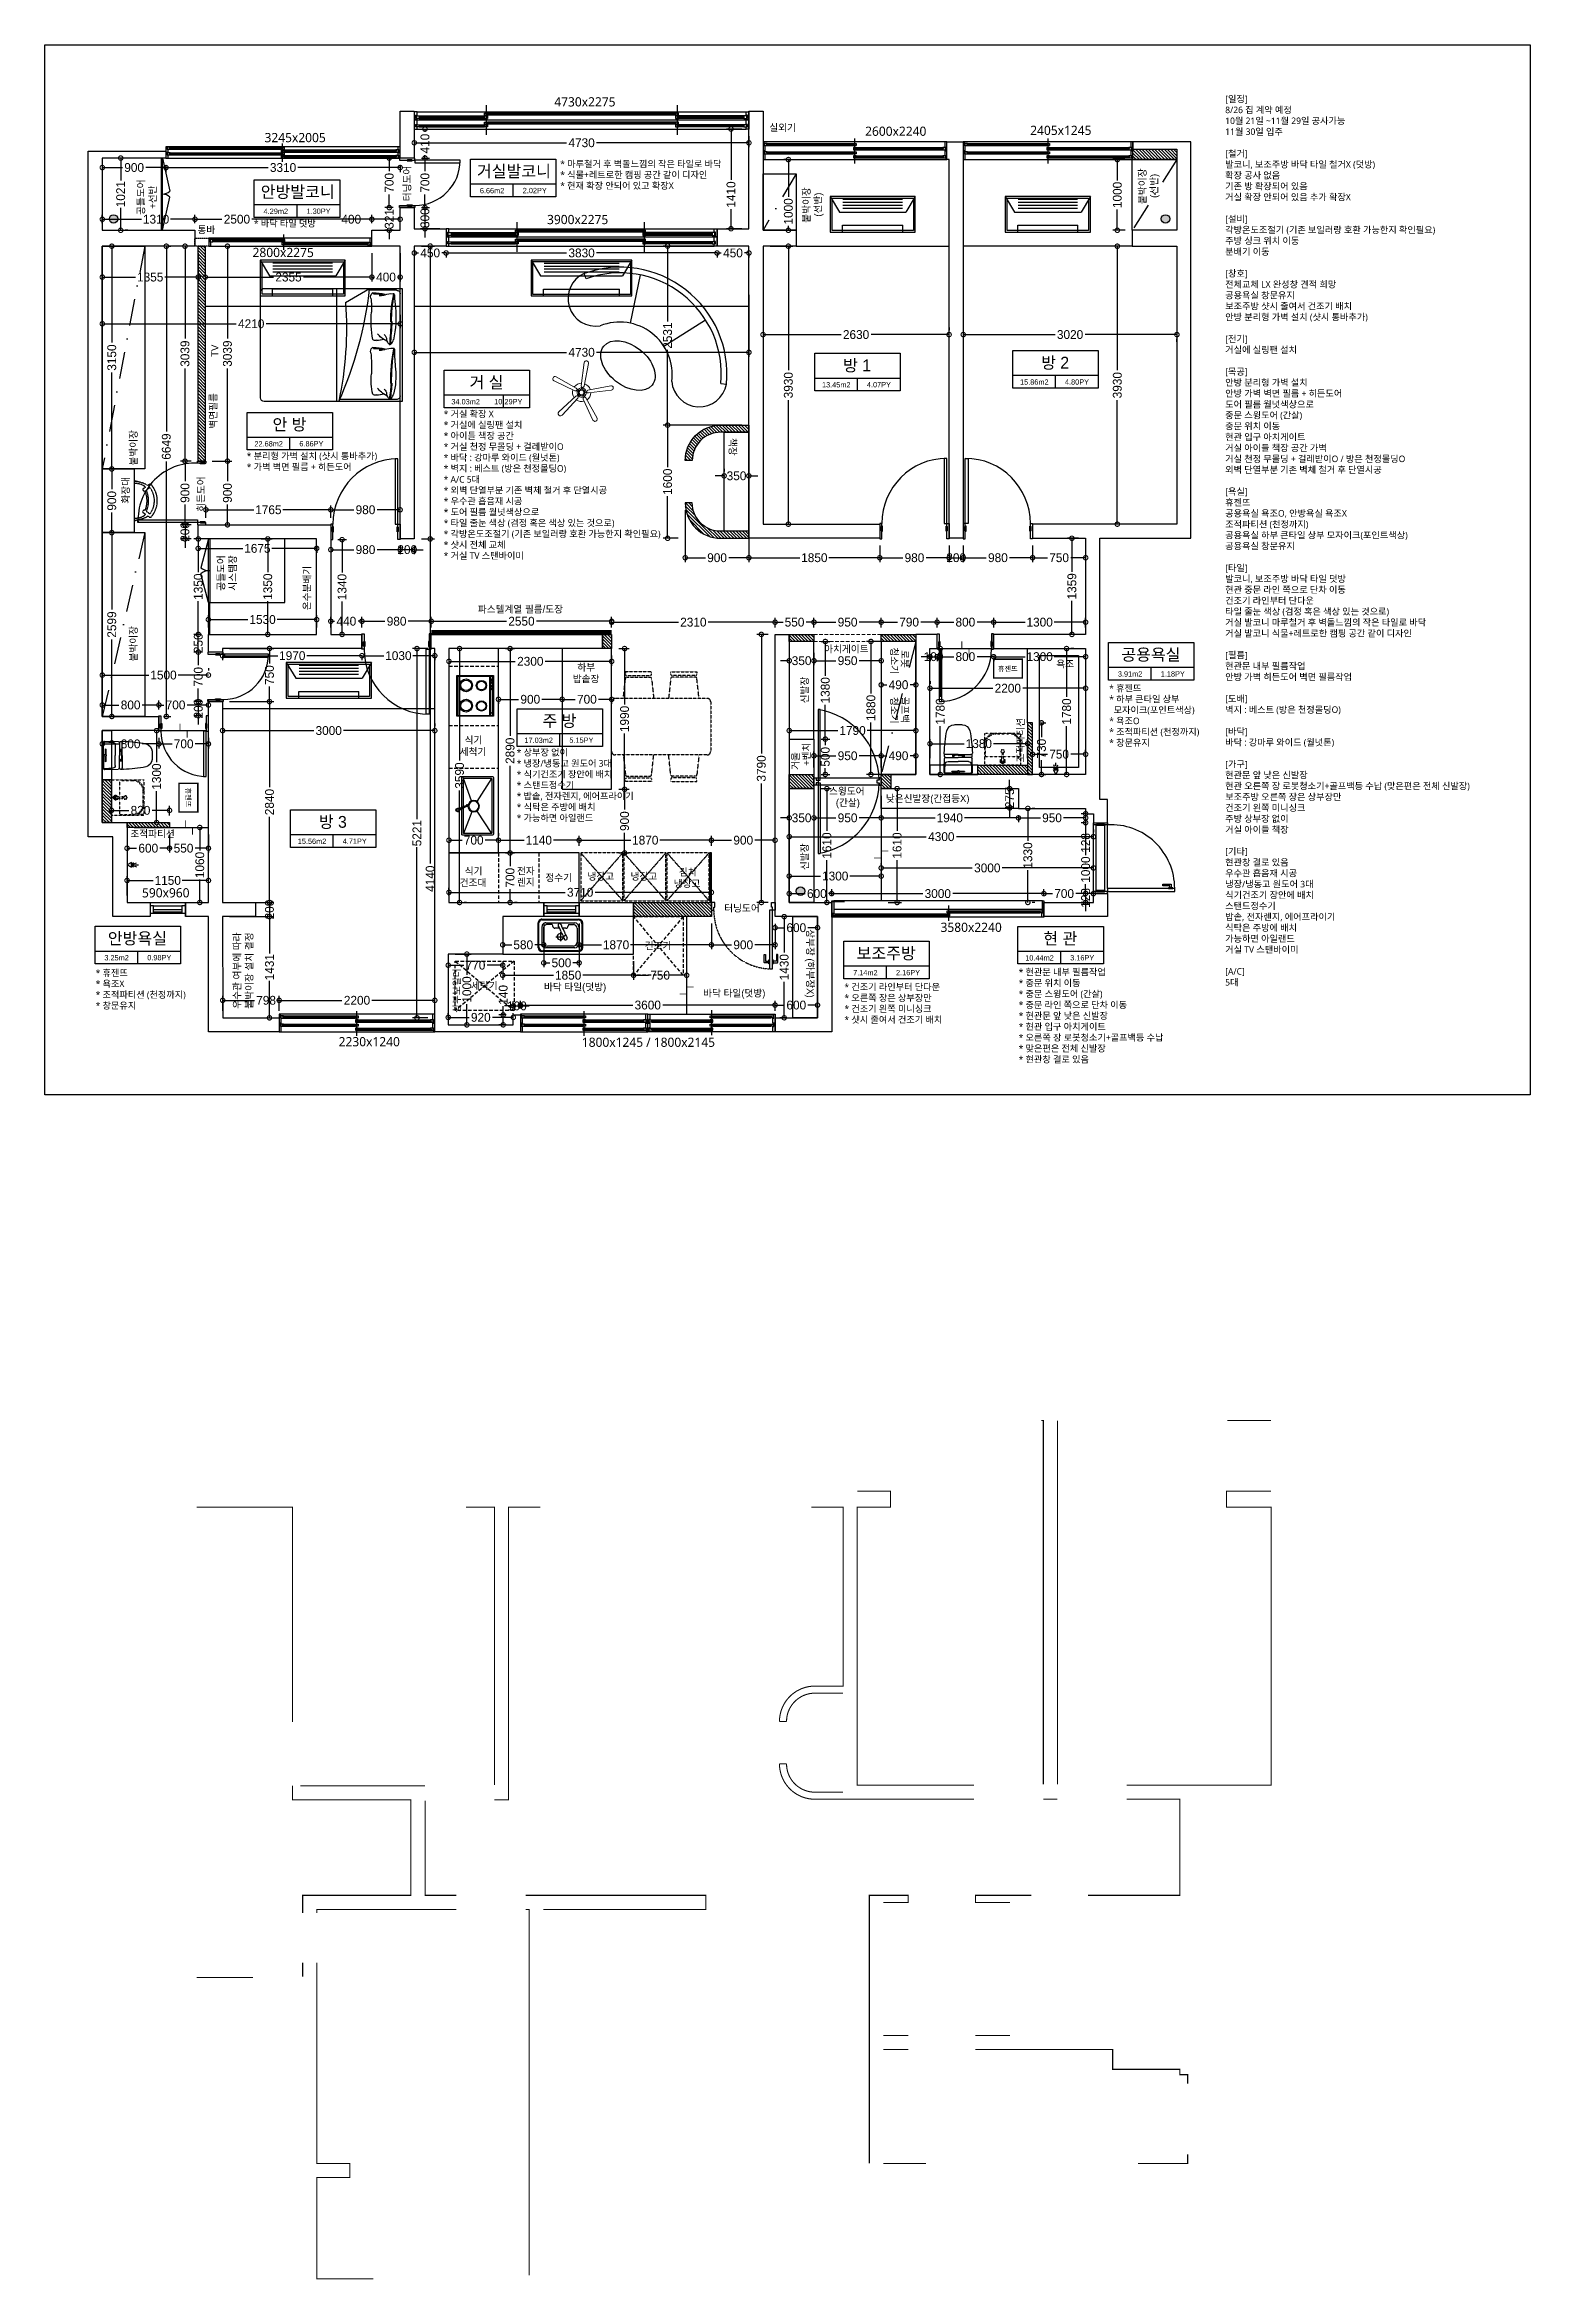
# Model space of a CAD drawing. Header units: millimetres. Extents: x 43335 to 261478, y -4312 to 41218.
# Drawn here: x 90929 to 111929, y -1850 to 29745 of the extents above; entities that cross this region are included whole.
import ezdxf
from ezdxf.enums import TextEntityAlignment as Align

# ---------------------------------------------------------------- set-up
doc = ezdxf.new("R2010")
doc.units = ezdxf.units.MM
for name, pattern in [('( Hidden )', [0.375, 0.25, -0.125]), ('CONT', [2, 1, 1]), ('DASHDOT', [25.4, 12.7, -6.35, 0, -6.35]), ('DASHED2', [0.375, 0.25, -0.125]), ('DH-HID2', [1.2, 0.8, -0.4]), ('DOT', [0.25, 0, -0.25]), ('HID', [2.3, 1.5, -0.8]), ('HID1', [0.375, 0.25, -0.125]), ('HIDDEN', [0.375, 0.25, -0.125])]:
    doc.linetypes.add(name, pattern=pattern)
for name, color, linetype in [('0-ELC TEXT', 7, 'Continuous'), ('03-TEXT', 3, 'Continuous'), ('06-FUR', 6, 'Continuous'), ('06-LIGHT', 6, 'Continuous'), ('07-dim wal', 5, 'Continuous'), ('3.기호.계단선', 30, 'Continuous'), ('BATH', 5, 'Continuous'), ('CO-BATH', 6, 'Continuous'), ('CO-FURB-DN', 9, 'Continuous'), ('DIM', 7, 'Continuous'), ('EHP장비', 1, 'Continuous'), ('FIN', 2, 'Continuous'), ('FU-FURM', 251, 'DH-HID2'), ('HL', 6, 'HIDDEN'), ('P-门', 4, 'Continuous'), ('S-DIM', 7, 'Continuous'), ('TEX', 3, 'Continuous'), ('TOILET-1', 6, 'Continuous'), ('건축_벽체', 2, 'Continuous'), ('문자선', 3, 'Continuous'), ('벽1', 2, 'Continuous'), ('욕실마감선', 4, 'Continuous'), ('인테리어_가구_사입', 5, 'HID1'), ('인테리어_가구_제작', 6, 'Continuous'), ('인테리어_기타', 8, 'Continuous'), ('인테리어_치수_내부', 8, 'Continuous'), ('인테리어_키친', 6, 'Continuous'), ('인테리어_해치_벽체', 8, 'Continuous'), ('평면_가구', 6, 'Continuous')]:
    doc.layers.add(name, color=color, linetype=linetype)
for name, color, linetype, lineweight in [('001_벽_창호', 4, 'Continuous', 9), ('C-LIGHITING', 1, 'Continuous', 0), ('HACTH', 8, 'Continuous', 0)]:
    doc.layers.add(name, color=color, linetype=linetype, lineweight=lineweight)
doc.styles.add('DH-TEXT', font='HANDotum.ttf')
doc.styles.add('넥슨고딕', font='HANDotum.ttf')
doc.styles.add('돋움', font='malgun.ttf')
doc.styles.add('스타일1', font='HANDotum.ttf')
doc.styles.add('코레일둥고', font='HANDotum.ttf')
doc.dimstyles.new('50', dxfattribs={"dimscale": 50, "dimtxt": 2.5, "dimasz": 2.5, "dimexe": 1.25, "dimexo": 2, "dimtad": 0, "dimdec": 0, "dimtxsty": '스타일1', "dimblk": 'DOTSMALL', "dimcen": 2.5, "dimclrd": 1, "dimclre": 1, "dimclrt": 2, "dimadec": 0, "dimazin": 0, "dimtfac": 1, "dimtdec": 0, "dimtix": 1, "dimtmove": 0, "dimatfit": 3, "dimldrblk": 'DOTSMALL', "dimfxl": 1.25, "dimarcsym": 0})

msp = doc.modelspace()

# ---------------------------------------------------------------- texts
at = {"layer": '0-ELC TEXT', "style": '코레일둥고'}
for s, height, p in [('실외기', 100, (101171.5, 28523)), ('통바', 100, (93087.9, 27077.4)), ('파스텔계열 필름/도장', 100, (97051.9, 21713.5)), ('아치게이트', 100, (101947.3, 21151.1)), ('하부', 100, (98458.1, 20893.1)), ('휴젠뜨', 72, (104403.2, 20885.7)), ('밥솥장', 100, (98393.4, 20728.3)), ('식기', 100, (96864.2, 19862.4)), ('세척기', 100, (96794.7, 19699.5)), ('스윙도어', 100, (102016, 19140.6)), ('(간살)', 100, (102112.1, 18979.1)), ('낮은신발장(간접등X)', 100, (102818.9, 19037.2)), ('조적파티션', 100, (92140.1, 18537.8)), ('식기', 100, (96865.2, 18010.4)), ('전자', 100, (97604.5, 18012.8)), ('정수기', 100, (98006.7, 17918)), ('냉장고', 100, (98600.5, 17936.4)), ('냉장고', 100, (99210.5, 17936.4)), ('김치', 100, (99892.9, 17997.4)), ('건조대', 100, (96795.6, 17847.5)), ('렌지', 100, (97604.5, 17855.2)), ('냉장고', 100, (99820.5, 17834.3)), ('터닝도어', 100, (100534, 17486.4)), ('건조기', 100, (99410.4, 16955.1)), ('세탁기', 100, (96955.5, 16390)), ('바닥 타일(덧방)', 100, (97986.3, 16373.3)), ('바닥 타일(덧방)', 100, (100236.7, 16284.9))]:
    msp.add_text(s, height=height, dxfattribs=at).set_placement(p)
for s, height, rotation, p in [('공틀도어', 100, 90, (92339, 27338.3)), ('터닝도어', 100, 90, (96101, 27531.5)), ('붙박이장', 100, 90, (106495.1, 27492.8)), ('(선반)', 100, 90, (106660.2, 27578.9)), ('+선반', 100, 90, (92504.1, 27424.3)), ('붙박이장', 100, 90, (101745.3, 27227.8)), ('(선반)', 100, 90, (101910.3, 27313.8)), ('TV', 100, 90, (93384.7, 25333)), ('벽면필름', 100, 90, (93361, 24317.2)), ('붙박이장', 100, 90, (92233.3, 23794.9)), ('책장', 100, 270, (100605, 24185.2)), ('화장대', 100, 90, (92122.1, 23256)), ('히든도어', 100, 90, (93188.3, 23140.3)), ('공틀도어', 100, 90, (93470.4, 22025.2)), ('시스템장', 100, 90, (93635.4, 22025.4)), ('온수분배기', 100, 90, (94686.9, 21749.5)), ('붙박이장', 100, 90, (92233.3, 21024.3)), ('청소기', 100, 270, (102886.8, 21223)), ('로봇', 100, 270, (103038.5, 21185.7)), ('신발장', 100, 90, (101722.8, 20432.6)), ('청소기', 100, 270, (102886.8, 20523)), ('골프백', 100, 270, (103038.5, 20529.9)), ('조적파티션', 100, 90, (104772.1, 19596.3)), ('거울', 100, 90, (101591.5, 19491.2)), ('+벤치', 100, 90, (101746.4, 19548.2)), ('휴젠뜨', 72, 270, (92921, 19242)), ('신발장', 100, 90, (101722.8, 18074.5)), ('우수관 여부에 따라', 100, 90, (93698, 16114.7)), ('붙박이장 설치 결정', 100, 90, (93869.5, 16114.7)), ('상부장 (하부장X)', 100, 270, (101700.7, 17239.2)), ('상부보일러', 100, 90, (96804.5, 16057.4))]:
    msp.add_text(s, height=height, rotation=rotation, dxfattribs=at).set_placement(p)
msp.add_text('욕조', height=100, dxfattribs=at).set_placement((105227.7, 21038.8), align=Align.TOP_LEFT)
at = {"layer": '03-TEXT'}
for s, height, style, p in [('거실발코니', 166.67, '코레일둥고', (97561.4, 27872.7)), ('안방발코니', 166.67, '코레일둥고', (94505.1, 27580.7)), ('6.66m2', 75, '넥슨고딕', (97252.4, 27644.4)), ('2.02PY', 75, '넥슨고딕', (97855.9, 27645.8)), ('4.29m2', 75, '넥슨고딕', (94196, 27352.4)), ('1.30PY', 75, '넥슨고딕', (94799.5, 27353.7)), ('방 1', 166.67, '코레일둥고', (102412, 25128.1)), ('방 2', 166.67, '코레일둥고', (105211.5, 25166.1)), ('거 실', 166.67, '코레일둥고', (97172.7, 24887.8)), ('13.45m2', 75, '넥슨고딕', (102117.9, 24899.8)), ('4.07PY', 75, '넥슨고딕', (102721.4, 24901.2)), ('15.86m2', 75, '넥슨고딕', (104917.4, 24937.8)), ('4.80PY', 75, '넥슨고딕', (105520.9, 24939.2)), ('34.03m2', 75, '넥슨고딕', (96878.6, 24659.5)), ('10.29PY', 75, '넥슨고딕', (97482.1, 24660.9)), ('안 방', 166.67, '코레일둥고', (94389, 24292.9)), ('22.68m2', 75, '넥슨고딕', (94094.9, 24064.6)), ('6.86PY', 75, '넥슨고딕', (94698.4, 24066)), ('공용욕실', 166.67, '코레일둥고', (106565.5, 21038.6)), ('3.91m2', 75, '넥슨고딕', (106271.4, 20810.3)), ('1.18PY', 75, '넥슨고딕', (106874.9, 20811.7)), ('주 방', 166.67, '코레일둥고', (98205.5, 20101.4)), ('17.03m2', 75, '넥슨고딕', (97911.4, 19873.1)), ('5.15PY', 75, '넥슨고딕', (98514.9, 19874.5)), ('방 3', 166.67, '코레일둥고', (95001.4, 18673.2)), ('15.56m2', 75, '넥슨고딕', (94707.4, 18444.9)), ('4.71PY', 75, '넥슨고딕', (95310.9, 18446.3)), ('안방욕실', 166.67, '코레일둥고', (92238.8, 17026.4)), ('현 관', 166.67, '코레일둥고', (105285.3, 17024.6)), ('3.25m2', 75, '넥슨고딕', (91944.8, 16798.1)), ('0.98PY', 75, '넥슨고딕', (92548.3, 16799.5)), ('보조주방', 166.67, '코레일둥고', (102823.3, 16815.1)), ('10.44m2', 75, '넥슨고딕', (104991.3, 16796.3)), ('3.16PY', 75, '넥슨고딕', (105594.8, 16797.7)), ('7.14m2', 75, '넥슨고딕', (102529.2, 16586.8)), ('2.16PY', 75, '넥슨고딕', (103132.7, 16588.2))]:
    msp.add_text(s, height=height, dxfattribs=dict(at, style=style)).set_placement(p, align=Align.CENTER)
at = {"layer": '문자선', "attachment_point": 1, "style": '돋움'}
for s, width, heights, insert, char_height in [('[일정]\\P8/26 집 계약 예정\\P10월 21일 ~11월 29일 공사가능\\P11월 30일 입주\\P\\P[철거]\\P발코니, 보조주방 바닥 타일 철거X (덧방)\\P확장 공사 없음\\P기존 방 확장되어 있음\\P거실 확장 안되어 있음 추가 확장X\\P\\P[설비]\\P각방온도조절기 (기존 보일러랑 호환 가능한지 확인필요)\\P주방 싱크 위치 이동\\P분배기 이동\\P\\P[창호]\\P전체교체 LX 완성창 견적 희망\\P공용욕실 창문유지\\P보조주방 샷시 줄여서 건조기 배치\\P안방 분리형 가벽 설치 (샷시 통바추가)\\P\\P[전기]\\P거실에 실링팬 설치\\P\\P[목공]\\P안방 분리형 가벽 설치\\P안방 가벽 벽면 필름 + 히든도어\\P도어 필름 월넛색상으로\\P중문 스윙도어 (간살)\\P중문 위치 이동\\P현관 입구 아치게이트\\P거실 아이들 책장 공간 가벽\\P거실 천정 무몰딩 + 걸레받이O / 방은 천정몰딩O\\P외벽 단열부분 기존 벽체 철거 후 단열시공\\P\\P[욕실]\\P휴젠뜨\\P공용욕실 욕조O, 안방욕실 욕조X\\P조적파티션 (천정까지) \\P공용욕실 하부 큰타일 상부 모자이크(포인트색상)\\P공용욕실 창문유지\\P\\P[타일]\\P발코니, 보조주방 바닥 타일 덧방\\P현관 중문 라인 쪽으로 단차 이동\\P건조기 라인부터 단다운\\P타일 줄눈 색상 (검정 혹은 색상 있는 것으로)\\P거실 발코니 마루철거 후 벽돌느낌의 작은 타일로 바닥\\P거실 발코니 식물+레트로한 캠핑 공간 같이 디자인\\P\\P[필름]\\P현관문 내부 필름작업\\P안방 가벽 히든도어 벽면 필름작업\\P\\P[도배]\\P벽지 : 베스트 (방은 천정몰딩O)\\P\\P[바닥]\\P바닥 : 강마루 와이드 (월넛톤)\\P\\P[가구]\\P현관문 앞 낮은 신발장\\P현관 오른쪽 장 로봇청소기+골프백등 수납 (맞은편은 전체 신발장)\\P보조주방 오른쪽 장은 상부장만\\P건조기 왼쪽 미니싱크\\P주방 상부장 없이\\P거실 아이들 책장\\P\\P[기타]\\P현관창 결로 있음\\P우수관 흡음재 시공\\P냉장/냉동고 원도어 3대 \\P식기건조기 장안에 배치\\P스탠드정수기\\P밥솥, 전자렌지, 에어프라이기\\P식탁은 주방에 배치\\P가능하면 아일랜드\\P거실 TV 스탠바이미\\P\\P[A/C]\\P5대', 5011.66, [14539.4], (107615.7, 29023.7), 92.489), ('* 마루철거 후 벽돌느낌의 작은 타일로 바닥\\P* 식물+레트로한 캠핑 공간 같이 디자인^J* 현재 확장 안되어 있고 확장X', 2841.279, [828.4], (98215.9, 28106.3), 92.489), ('* 바닥 타일 덧방', 1664.413, [235.5], (93885.1, 27263.8), 92.49), ('* 거실 확장 X\\P* 거실에 실링팬 설치\\P* 아이들 책장 공간^J* 거실 천정 무몰딩 + 걸레받이O^J* 바닥 : 강마루 와이드 (월넛톤)\\P* 벽지 : 베스트 (방은 천정몰딩O)^J* A/C 5대\\P* 외벽 단열부분 기존 벽체 철거 후 단열시공\\P* 우수관 흡음재 시공\\P* 도어 필름 월넛색상으로\\P* 타일 줄눈 색상 (검정 혹은 색상 있는 것으로)\\P* 각방온도조절기 (기존 보일러랑 호환 가능한지 확인필요)\\P* 샷시 전체 교체\\P* 거실 TV 스탠바이미', 4879.216, [2890.9], (96567.8, 24571), 92.489), ('* 분리형 가벽 설치 (샷시 통바추가)^J* 가벽 벽면 필름 + 히든도어', 2262.594, [4379], (93784.1, 23976.1), 92.489), ('* 휴젠뜨\\P* 하부 큰타일 상부 ^J  모자이크(포인트색상)^J* 욕조O\\P* 조적파티션 (천정까지) \\P* 창문유지', 2711.25, [1603.8], (105975.8, 20692.8), 92.489), ('* 상부장 없이\\P* 냉장/냉동고 원도어 3대 ^J* 식기건조기 장안에 배치^J* 스탠드정수기\\P* 밥솥, 전자렌지, 에어프라이기\\P* 식탁은 주방에 배치\\P* 가능하면 아일랜드', 2262.594, [4379], (97600.6, 19784.6), 92.489), ('* 휴젠뜨\\P* 욕조X^J* 조적파티션 (천정까지) \\P* 창문유지', 1544.259, [782.1], (91648.3, 16667.9), 92.489), ('* 건조기 라인부터 단다운\\P* 오른쪽 장은 상부장만^J* 건조기 왼쪽 미니싱크\\P* 샷시 줄여서 건조기 배치', 2262.594, [4379], (102233.6, 16469.2), 92.489), ('* 현관문 내부 필름작업\\P* 중문 위치 이동^J* 중문 스윙도어 (간살)\\P* 중문 라인 쪽으로 단차 이동\\P* 현관문 앞 낮은 신발장\\P* 현관 입구 아치게이트\\P* 오른쪽 장 로봇청소기+골프백등 수납\\P* 맞은편은 전체 신발장\\P* 현관창 결로 있음', 2262.594, [4379], (104695.6, 16678.8), 92.489)]:
    msp.add_mtext_dynamic_manual_height_columns(s, width=width, gutter_width=137.5, heights=heights, dxfattribs=dict(at, insert=insert, char_height=char_height))
at = {"layer": '인테리어_기타', "color": 152, "true_color": 0x2776bb, "attachment_point": 3, "style": '돋움'}
for s, width, gutter_width, heights, insert, char_height in [('4730x2275', 1361.317, 276.6, [390.6], (98997.5, 29002.3), 130.2), ('3245x2005', 1361.317, 276.6, [390.6], (94901.5, 28497.1), 130.2), ('2600x2240', 1361.317, 276.6, [390.6], (103391.6, 28586.8), 130.2), ('2405x1245', 1361.317, 276.6, [390.6], (105725.3, 28599), 130.2), ('3900x2275', 1361.317, 276.6, [390.6], (98895.2, 27338.4), 130.2), ('2800x2275', 1361.317, 276.6, [390.6], (94732.8, 26872.5), 130.2), ('590x960', 952.922, 193.6, [273.4], (92975.9, 17819), 130.2), ('3580x2240', 1361.317, 276.6, [390.6], (104457.7, 17331.5), 130.2), ('2230x1240', 1361.317, 276.6, [390.6], (95949.5, 15713.6), 130.2), ('1800x1245 / 1800x2145', 4074.529, 276.6, [1617.6], (100404.2, 15705.9), 130.195)]:
    msp.add_mtext_dynamic_manual_height_columns(s, width=width, gutter_width=gutter_width, heights=heights, dxfattribs=dict(at, insert=insert, char_height=char_height))

# ---------------------------------------------------------------- blocks, each defined once
blk = doc.blocks.new('_DOTSMALL')
at = {"color": 0, "linetype": 'ByBlock', "const_width": 0.5}
blk.add_lwpolyline([(-0.0625, 0, 1), (0.0625, 0, 1)], format="xyb", close=True, dxfattribs=at)
blk = doc.blocks.new('*D201')
at = {"layer": 'Defpoints', "color": 0, "transparency": 16777216}
for p in [(106091, 28121), (106295, 28121), (106303, 27121)]:
    blk.add_point(p, dxfattribs=at)
at = {"layer": 'S-DIM', "color": 1, "lineweight": -2, "transparency": 16777216}
for p, q in [((106195, 28121), (106029, 28121)), ((106091, 28121), (106091, 27827)), ((106091, 27121), (106091, 27415)), ((106203, 27121), (106029, 27121))]:
    blk.add_line(p, q, dxfattribs=at)
at = {"layer": 'S-DIM', "color": 1, "lineweight": -2, "transparency": 16777216, "xscale": 125, "yscale": 125, "zscale": 125}
for p, rotation in [((106091, 28121), 90), ((106091, 27121), 270)]:
    blk.add_blockref('_DOTSMALL', p, dxfattribs=dict(at, rotation=rotation))
at = {"layer": 'S-DIM', "color": 2, "transparency": 16777216, "insert": (106091, 27621), "char_height": 125, "attachment_point": 5, "rotation": 90, "style": '스타일1'}
blk.add_mtext('1000', dxfattribs=at)
blk = doc.blocks.new('*D202')
at = {"layer": 'Defpoints', "color": 0, "transparency": 16777216}
for p in [(103913, 25646), (103913, 25646), (106933, 25646)]:
    blk.add_point(p, dxfattribs=at)
at = {"layer": 'S-DIM', "color": 1, "lineweight": -2, "transparency": 16777216}
for p, q in [((103913, 25746), (103913, 25709)), ((103913, 25646), (105211, 25646)), ((106933, 25646), (105634, 25646)), ((106933, 25546), (106933, 25584))]:
    blk.add_line(p, q, dxfattribs=at)
at = {"layer": 'S-DIM', "color": 1, "lineweight": -2, "transparency": 16777216, "xscale": 125, "yscale": 125, "zscale": 125, "rotation": 180}
blk.add_blockref('_DOTSMALL', (103913, 25646), dxfattribs=at)
at = {"layer": 'S-DIM', "color": 1, "lineweight": -2, "transparency": 16777216, "xscale": 125, "yscale": 125, "zscale": 125}
blk.add_blockref('_DOTSMALL', (106933, 25646), dxfattribs=at)
at = {"layer": 'S-DIM', "color": 2, "transparency": 16777216, "insert": (105423, 25646), "char_height": 125, "attachment_point": 5, "style": '스타일1'}
blk.add_mtext('3020', dxfattribs=at)
blk = doc.blocks.new('*D203')
at = {"layer": 'Defpoints', "color": 0, "transparency": 16777216}
for p in [(106303, 26896), (106091, 22966), (106303, 22966)]:
    blk.add_point(p, dxfattribs=at)
at = {"layer": 'S-DIM', "color": 1, "lineweight": -2, "transparency": 16777216}
for p, q in [((106203, 26896), (106029, 26896)), ((106091, 26896), (106091, 25143)), ((106091, 22966), (106091, 24720)), ((106203, 22966), (106029, 22966))]:
    blk.add_line(p, q, dxfattribs=at)
at = {"layer": 'S-DIM', "color": 1, "lineweight": -2, "transparency": 16777216, "xscale": 125, "yscale": 125, "zscale": 125}
for p, rotation in [((106091, 26896), 90), ((106091, 22966), 270)]:
    blk.add_blockref('_DOTSMALL', p, dxfattribs=dict(at, rotation=rotation))
at = {"layer": 'S-DIM', "color": 2, "transparency": 16777216, "insert": (106091, 24931), "char_height": 125, "attachment_point": 5, "rotation": 90, "style": '스타일1'}
blk.add_mtext('3930', dxfattribs=at)
blk = doc.blocks.new('*D204')
at = {"layer": 'Defpoints', "color": 0, "transparency": 16777216}
for p in [(101441, 28121), (101553, 28121), (101553, 27121)]:
    blk.add_point(p, dxfattribs=at)
at = {"layer": 'S-DIM', "color": 1, "lineweight": -2, "transparency": 16777216}
for p, q in [((101453, 28121), (101379, 28121)), ((101441, 28121), (101441, 27594)), ((101441, 27121), (101441, 27182)), ((101453, 27121), (101379, 27121))]:
    blk.add_line(p, q, dxfattribs=at)
at = {"layer": 'S-DIM', "color": 1, "lineweight": -2, "transparency": 16777216, "xscale": 125, "yscale": 125, "zscale": 125}
for p, rotation in [((101441, 28121), 90), ((101441, 27121), 270)]:
    blk.add_blockref('_DOTSMALL', p, dxfattribs=dict(at, rotation=rotation))
at = {"layer": 'S-DIM', "color": 2, "transparency": 16777216, "insert": (101441, 27388), "char_height": 125, "attachment_point": 5, "rotation": 90, "style": '스타일1'}
blk.add_mtext('1000', dxfattribs=at)
blk = doc.blocks.new('*D205')
at = {"layer": 'Defpoints', "color": 0, "transparency": 16777216}
for p in [(101083, 26896), (101083, 22966), (101441, 22966)]:
    blk.add_point(p, dxfattribs=at)
at = {"layer": 'S-DIM', "color": 1, "lineweight": -2, "transparency": 16777216}
for p, q in [((101183, 26896), (101504, 26896)), ((101441, 26896), (101441, 25143)), ((101441, 22966), (101441, 24720)), ((101183, 22966), (101504, 22966))]:
    blk.add_line(p, q, dxfattribs=at)
at = {"layer": 'S-DIM', "color": 1, "lineweight": -2, "transparency": 16777216, "xscale": 125, "yscale": 125, "zscale": 125}
for p, rotation in [((101441, 26896), 90), ((101441, 22966), 270)]:
    blk.add_blockref('_DOTSMALL', p, dxfattribs=dict(at, rotation=rotation))
at = {"layer": 'S-DIM', "color": 2, "transparency": 16777216, "insert": (101441, 24931), "char_height": 125, "attachment_point": 5, "rotation": 90, "style": '스타일1'}
blk.add_mtext('3930', dxfattribs=at)
blk = doc.blocks.new('*D198')
at = {"layer": 'Defpoints', "color": 0, "transparency": 16777216}
for p in [(101083, 25646), (101083, 25646), (103713, 25646)]:
    blk.add_point(p, dxfattribs=at)
at = {"layer": 'S-DIM', "color": 1, "lineweight": -2, "transparency": 16777216}
for p, q in [((101083, 25746), (101083, 25709)), ((101083, 25646), (102186, 25646)), ((103713, 25646), (102609, 25646)), ((103713, 25746), (103713, 25709))]:
    blk.add_line(p, q, dxfattribs=at)
at = {"layer": 'S-DIM', "color": 1, "lineweight": -2, "transparency": 16777216, "xscale": 125, "yscale": 125, "zscale": 125, "rotation": 180}
blk.add_blockref('_DOTSMALL', (101083, 25646), dxfattribs=at)
at = {"layer": 'S-DIM', "color": 1, "lineweight": -2, "transparency": 16777216, "xscale": 125, "yscale": 125, "zscale": 125}
blk.add_blockref('_DOTSMALL', (103713, 25646), dxfattribs=at)
at = {"layer": 'S-DIM', "color": 2, "transparency": 16777216, "insert": (102398, 25646), "char_height": 125, "attachment_point": 5, "style": '스타일1'}
blk.add_mtext('2630', dxfattribs=at)
blk = doc.blocks.new('*D199')
at = {"layer": 'Defpoints', "color": 0, "transparency": 16777216}
for p in [(95953, 26026), (91743, 25799), (91743, 25799)]:
    blk.add_point(p, dxfattribs=at)
at = {"layer": 'S-DIM', "color": 1, "lineweight": -2, "transparency": 16777216}
for p, q in [((95953, 25926), (95953, 25737)), ((91743, 25899), (91743, 25862)), ((91743, 25799), (93635, 25799)), ((95953, 25799), (94061, 25799))]:
    blk.add_line(p, q, dxfattribs=at)
at = {"layer": 'S-DIM', "color": 1, "lineweight": -2, "transparency": 16777216, "xscale": 125, "yscale": 125, "zscale": 125, "rotation": 180}
blk.add_blockref('_DOTSMALL', (91743, 25799), dxfattribs=at)
at = {"layer": 'S-DIM', "color": 1, "lineweight": -2, "transparency": 16777216, "xscale": 125, "yscale": 125, "zscale": 125}
blk.add_blockref('_DOTSMALL', (95953, 25799), dxfattribs=at)
at = {"layer": 'S-DIM', "color": 2, "transparency": 16777216, "insert": (93848, 25799), "char_height": 125, "attachment_point": 5, "style": '스타일1'}
blk.add_mtext('4210', dxfattribs=at)
blk = doc.blocks.new('*D200')
at = {"layer": 'Defpoints', "color": 0, "transparency": 16777216}
for p in [(92003, 28142), (92003, 28142), (92003, 27121)]:
    blk.add_point(p, dxfattribs=at)
at = {"layer": 'S-DIM', "color": 1, "lineweight": -2, "transparency": 16777216}
for p, q in [((92003, 28142), (92003, 27825)), ((92103, 28142), (92065, 28142)), ((92003, 27121), (92003, 27439)), ((92103, 27121), (92065, 27121))]:
    blk.add_line(p, q, dxfattribs=at)
at = {"layer": 'S-DIM', "color": 1, "lineweight": -2, "transparency": 16777216, "xscale": 125, "yscale": 125, "zscale": 125}
for p, rotation in [((92003, 28142), 90), ((92003, 27121), 270)]:
    blk.add_blockref('_DOTSMALL', p, dxfattribs=dict(at, rotation=rotation))
at = {"layer": 'S-DIM', "color": 2, "transparency": 16777216, "insert": (92003, 27632), "char_height": 125, "attachment_point": 5, "rotation": 90, "style": '스타일1'}
blk.add_mtext('1021', dxfattribs=at)
blk = doc.blocks.new('*D206')
at = {"layer": 'Defpoints', "color": 0, "transparency": 16777216}
for p in [(91743, 20832), (91743, 20832), (93243, 20832)]:
    blk.add_point(p, dxfattribs=at)
at = {"layer": 'S-DIM', "color": 1, "lineweight": -2, "transparency": 16777216}
for p, q in [((91743, 20932), (91743, 20895)), ((93243, 20932), (93243, 20895)), ((91743, 20832), (92402, 20832)), ((93243, 20832), (92814, 20832))]:
    blk.add_line(p, q, dxfattribs=at)
at = {"layer": 'S-DIM', "color": 1, "lineweight": -2, "transparency": 16777216, "xscale": 125, "yscale": 125, "zscale": 125, "rotation": 180}
blk.add_blockref('_DOTSMALL', (91743, 20832), dxfattribs=at)
at = {"layer": 'S-DIM', "color": 1, "lineweight": -2, "transparency": 16777216, "xscale": 125, "yscale": 125, "zscale": 125}
blk.add_blockref('_DOTSMALL', (93243, 20832), dxfattribs=at)
at = {"layer": 'S-DIM', "color": 2, "transparency": 16777216, "insert": (92608, 20832), "char_height": 125, "attachment_point": 5, "style": '스타일1'}
blk.add_mtext('1500', dxfattribs=at)
blk = doc.blocks.new('*D207')
at = {"layer": 'Defpoints', "color": 0, "transparency": 16777216}
for p in [(93887, 22757), (94082, 22757), (93887, 21407)]:
    blk.add_point(p, dxfattribs=at)
at = {"layer": 'S-DIM', "color": 1, "lineweight": -2, "transparency": 16777216}
for p, q in [((93987, 22757), (94144, 22757)), ((94082, 22757), (94082, 22288)), ((94082, 21407), (94082, 21876)), ((93987, 21407), (94144, 21407))]:
    blk.add_line(p, q, dxfattribs=at)
at = {"layer": 'S-DIM', "color": 1, "lineweight": -2, "transparency": 16777216, "xscale": 125, "yscale": 125, "zscale": 125}
for p, rotation in [((94082, 22757), 90), ((94082, 21407), 270)]:
    blk.add_blockref('_DOTSMALL', p, dxfattribs=dict(at, rotation=rotation))
at = {"layer": 'S-DIM', "color": 2, "transparency": 16777216, "insert": (94082, 22082), "char_height": 125, "attachment_point": 5, "rotation": 90, "style": '스타일1'}
blk.add_mtext('1350', dxfattribs=at)
blk = doc.blocks.new('*D208')
at = {"layer": 'Defpoints', "color": 0, "transparency": 16777216}
for p in [(93443, 20047), (93443, 20047), (96443, 20047)]:
    blk.add_point(p, dxfattribs=at)
at = {"layer": 'S-DIM', "color": 1, "lineweight": -2, "transparency": 16777216}
for p, q in [((93443, 20147), (93443, 20110)), ((93443, 20047), (94731, 20047)), ((96443, 20047), (95154, 20047)), ((96443, 20147), (96443, 20110))]:
    blk.add_line(p, q, dxfattribs=at)
at = {"layer": 'S-DIM', "color": 1, "lineweight": -2, "transparency": 16777216, "xscale": 125, "yscale": 125, "zscale": 125, "rotation": 180}
blk.add_blockref('_DOTSMALL', (93443, 20047), dxfattribs=at)
at = {"layer": 'S-DIM', "color": 1, "lineweight": -2, "transparency": 16777216, "xscale": 125, "yscale": 125, "zscale": 125}
blk.add_blockref('_DOTSMALL', (96443, 20047), dxfattribs=at)
at = {"layer": 'S-DIM', "color": 2, "transparency": 16777216, "insert": (94943, 20047), "char_height": 125, "attachment_point": 5, "style": '스타일1'}
blk.add_mtext('3000', dxfattribs=at)
blk = doc.blocks.new('*D209')
at = {"layer": 'Defpoints', "color": 0, "transparency": 16777216}
for p in [(101453, 20047), (101453, 20047), (103243, 20047)]:
    blk.add_point(p, dxfattribs=at)
at = {"layer": 'S-DIM', "color": 1, "lineweight": -2, "transparency": 16777216}
for p, q in [((101453, 20147), (101453, 20110)), ((101453, 20047), (102142, 20047)), ((103243, 20047), (102554, 20047)), ((103243, 20147), (103243, 20110))]:
    blk.add_line(p, q, dxfattribs=at)
at = {"layer": 'S-DIM', "color": 1, "lineweight": -2, "transparency": 16777216, "xscale": 125, "yscale": 125, "zscale": 125, "rotation": 180}
blk.add_blockref('_DOTSMALL', (101453, 20047), dxfattribs=at)
at = {"layer": 'S-DIM', "color": 1, "lineweight": -2, "transparency": 16777216, "xscale": 125, "yscale": 125, "zscale": 125}
blk.add_blockref('_DOTSMALL', (103243, 20047), dxfattribs=at)
at = {"layer": 'S-DIM', "color": 2, "transparency": 16777216, "insert": (102348, 20047), "char_height": 125, "attachment_point": 5, "style": '스타일1'}
blk.add_mtext('1790', dxfattribs=at)
blk = doc.blocks.new('*D210')
at = {"layer": 'Defpoints', "color": 0, "transparency": 16777216}
for p in [(104826, 18947), (104826, 17617), (104826, 17617)]:
    blk.add_point(p, dxfattribs=at)
at = {"layer": 'S-DIM', "color": 1, "lineweight": -2, "transparency": 16777216}
for p, q in [((104826, 18947), (104826, 18488)), ((104926, 18947), (104889, 18947)), ((104826, 17617), (104826, 18076)), ((104926, 17617), (104889, 17617))]:
    blk.add_line(p, q, dxfattribs=at)
at = {"layer": 'S-DIM', "color": 1, "lineweight": -2, "transparency": 16777216, "xscale": 125, "yscale": 125, "zscale": 125}
for p, rotation in [((104826, 18947), 90), ((104826, 17617), 270)]:
    blk.add_blockref('_DOTSMALL', p, dxfattribs=dict(at, rotation=rotation))
at = {"layer": 'S-DIM', "color": 2, "transparency": 16777216, "insert": (104826, 18282), "char_height": 125, "attachment_point": 5, "rotation": 90, "style": '스타일1'}
blk.add_mtext('1330', dxfattribs=at)
blk = doc.blocks.new('*D211')
at = {"layer": 'Defpoints', "color": 0, "transparency": 16777216}
for p in [(101453, 18547), (101453, 18547), (105753, 18547)]:
    blk.add_point(p, dxfattribs=at)
at = {"layer": 'S-DIM', "color": 1, "lineweight": -2, "transparency": 16777216}
for p, q in [((101453, 18647), (101453, 18609)), ((105753, 18647), (105753, 18609)), ((101453, 18547), (103390, 18547)), ((105753, 18547), (103816, 18547))]:
    blk.add_line(p, q, dxfattribs=at)
at = {"layer": 'S-DIM', "color": 1, "lineweight": -2, "transparency": 16777216, "xscale": 125, "yscale": 125, "zscale": 125, "rotation": 180}
blk.add_blockref('_DOTSMALL', (101453, 18547), dxfattribs=at)
at = {"layer": 'S-DIM', "color": 1, "lineweight": -2, "transparency": 16777216, "xscale": 125, "yscale": 125, "zscale": 125}
blk.add_blockref('_DOTSMALL', (105753, 18547), dxfattribs=at)
at = {"layer": 'S-DIM', "color": 2, "transparency": 16777216, "insert": (103603, 18547), "char_height": 125, "attachment_point": 5, "style": '스타일1'}
blk.add_mtext('4300', dxfattribs=at)
blk = doc.blocks.new('*D212')
at = {"layer": 'Defpoints', "color": 0, "transparency": 16777216}
for p in [(105374, 21207), (105374, 19427), (105374, 19427)]:
    blk.add_point(p, dxfattribs=at)
at = {"layer": 'S-DIM', "color": 1, "lineweight": -2, "transparency": 16777216}
for p, q in [((105374, 21207), (105374, 20523)), ((105474, 21207), (105436, 21207)), ((105374, 19427), (105374, 20111)), ((105474, 19427), (105436, 19427))]:
    blk.add_line(p, q, dxfattribs=at)
at = {"layer": 'S-DIM', "color": 1, "lineweight": -2, "transparency": 16777216, "xscale": 125, "yscale": 125, "zscale": 125}
for p, rotation in [((105374, 21207), 90), ((105374, 19427), 270)]:
    blk.add_blockref('_DOTSMALL', p, dxfattribs=dict(at, rotation=rotation))
at = {"layer": 'S-DIM', "color": 2, "transparency": 16777216, "insert": (105374, 20317), "char_height": 125, "attachment_point": 5, "rotation": 90, "style": '스타일1'}
blk.add_mtext('1780', dxfattribs=at)
blk = doc.blocks.new('책상의자')
at = {"layer": '인테리어_가구_사입', "color": 8, "linetype": '( Hidden )', "ltscale": 5}
for p, q in [((113787, 53824), (113807, 53809)), ((113789, 53773), (113821, 53749)), ((113838, 53787), (113875, 53761)), ((113846, 53731), (113853, 53727)), ((113877, 53749), (113866, 53730)), ((113788, 53415), (113821, 53438)), ((113839, 53400), (113874, 53427)), ((113846, 53456), (113852, 53461)), ((113877, 53439), (113865, 53458)), ((113786, 53364), (113808, 53379))]:
    blk.add_line(p, q, dxfattribs=at)
for centre, radius, start, end in [((114017, 53594), 345, 138.9979, 220.9366), ((114017, 53594), 304, 145.1572, 214.759), ((113774, 53805), 22.6, 55.9255, 139.2632), ((113780, 53760), 14.6, 55.4796, 152.3609), ((114151, 53594), 356, 156.6602, 203.3178), ((113890, 53714), 126, 116.2601, 130.7423), ((114173, 53594), 356, 157.1535, 202.7371), ((113814, 53740), 12, 333.6604, 52.9211), ((114046, 53334), 537, 94.9511, 113.2594), ((113965, 53648), 188, 97.4888, 132.391), ((113858, 53734), 9.04, 235.0126, 328.706), ((113870, 53754), 9.04, 328.7055, 55.0134), ((114224, 52767), 1130, 101.4265, 106.4653), ((114031, 53338), 504, 93.5561, 100.3197), ((113780, 53427), 14.6, 207.6657, 304.5466), ((113813, 53447), 12, 307.105, 26.3658), ((113965, 53540), 188, 227.9325, 262.5373), ((113857, 53453), 9.04, 31.3201, 125.0127), ((113869, 53434), 9.04, 305.0127, 31.3206), ((113774, 53383), 22.6, 220.7632, 304.1005), ((113890, 53474), 126, 229.1315, 243.7661), ((114046, 53854), 537, 246.7667, 265.0616), ((114223, 54420), 1130, 253.5608, 258.593), ((114031, 53850), 504, 259.7064, 266.4572)]:
    blk.add_arc(centre, radius, start, end, dxfattribs=at)
blk = doc.blocks.new('*D213')
at = {"layer": 'Defpoints', "color": 0, "transparency": 16777216}
for p in [(91877, 23746), (91877, 22846), (91877, 22846)]:
    blk.add_point(p, dxfattribs=at)
at = {"layer": 'S-DIM', "color": 1, "lineweight": -2, "transparency": 16777216}
for p, q in [((91877, 23746), (91877, 23461)), ((91977, 23746), (91940, 23746)), ((91877, 22846), (91877, 23132)), ((91977, 22846), (91940, 22846))]:
    blk.add_line(p, q, dxfattribs=at)
at = {"layer": 'S-DIM', "color": 1, "lineweight": -2, "transparency": 16777216, "xscale": 125, "yscale": 125, "zscale": 125}
for p, rotation in [((91877, 23746), 90), ((91877, 22846), 270)]:
    blk.add_blockref('_DOTSMALL', p, dxfattribs=dict(at, rotation=rotation))
at = {"layer": 'S-DIM', "color": 2, "transparency": 16777216, "insert": (91877, 23296), "char_height": 125, "attachment_point": 5, "rotation": 90, "style": '스타일1'}
blk.add_mtext('900', dxfattribs=at)
blk = doc.blocks.new('clsehseodyse')
at = {"layer": '인테리어_가구_제작', "color": 8, "linetype": 'CONT', "ltscale": 200}
for p, q in [((43471, 4353), (45071, 4353)), ((43499, 3503), (43499, 3887))]:
    blk.add_line(p, q, dxfattribs=at)
blk.add_lwpolyline([(45071, 3425), (45071, 5375, 0.414214), (45021, 5425), (43521, 5425, 0.414214), (43471, 5375), (43471, 3425)], format="xyb", close=True, dxfattribs=at)
for points in [[(43669, 4227), (43471, 3886)], [(45043, 3503), (45043, 4307)], [(43549, 3455), (45004, 3455)]]:
    blk.add_lwpolyline(points, dxfattribs=at)
for points in [[(43673, 4225, 0.071316), (45071, 4321, -0.079005), (43474, 3884)], [(43574, 3736, -0.076247), (43560, 3665, -0.072199), (43541, 3832)], [(44346, 3736, -0.076247), (44332, 3665, -0.072199), (44313, 3832)], [(43545, 3552, 0.504232), (43552, 3538, 0.091574), (43571, 3533, -0.037556), (43739, 3518)], [(44194, 3644, -0.087806), (44232, 3631, -0.09201), (44263, 3603)], [(44265, 3606, -0.34633), (44260, 3584, -0.127623), (44196, 3547)], [(44317, 3552, 0.504232), (44323, 3538, 0.091574), (44343, 3533, -0.023641), (44611, 3518)], [(44966, 3644, -0.087806), (45003, 3631, -0.09201), (45035, 3603)], [(45037, 3606, -0.34633), (45032, 3584, -0.127623), (44968, 3547)]]:
    blk.add_lwpolyline(points, format="xyb", dxfattribs=at)
for centre, radius, start, end in [((43528, 3826), 16.9, 3.8694, 70.3587), ((43545, 3843), 9.37, 105.3006, 238.9709), ((43589, 3804), 65.6, 72.089, 135.6174), ((44183, 3823), 633, 179.5322, 193.4944), ((43771, 5136), 1279, 262.8625, 271.7578), ((43922, 2154), 1708, 80.7444, 93.8605), ((44162, 3805), 46.9, 337.9416, 45.8426), ((44300, 3826), 16.9, 3.8694, 70.3587), ((44317, 3843), 9.37, 105.3006, 238.9709), ((44361, 3804), 65.6, 72.089, 135.6174), ((44955, 3823), 633, 179.5322, 193.4944), ((44623, 6747), 2890, 265.2531, 271.1701), ((44765, 2914), 948, 77.5682, 95.1792), ((44934, 3805), 46.9, 337.9416, 45.8426), ((43544, 3499), 45, 174.764, 277.3979), ((43803, 3581), 257, 160.6498, 185.6327), ((43922, 1902), 1682, 89.2777, 102.6923), ((43397, 3748), 182, 332.5034, 0.1176), ((43918, 1835), 1738, 89.1275, 101.6667), ((43873, 5047), 1534, 265.0521, 282.1961), ((43724, 8571), 4995, 272.4869, 276.1846), ((43724, 8573), 5008, 272.4898, 276.1878), ((43926, 3522), 312, 24.7137, 53.2491), ((44190, 3726), 80.6, 215.7956, 272.7818), ((45059, 3588), 873, 166.794, 174.0492), ((44235, 3687), 43.1, 189.9783, 198.4535), ((44279, 3712), 91.8, 201.5299, 239.8117), ((42831, 3913), 1385, 350.2215, 354.801), ((44575, 3581), 257, 160.6498, 185.6327), ((44788, 945), 2639, 89.4183, 100.1255), ((44169, 3748), 182, 332.5034, 0.1176), ((44782, 806), 2767, 89.3047, 99.2401), ((44716, 4454), 941, 263.6869, 285.5868), ((44662, 5962), 2386, 273.6057, 278.9561), ((44662, 5962), 2397, 273.6057, 278.9505), ((44697, 3522), 312, 24.7137, 53.2491), ((44962, 3726), 80.6, 215.7956, 272.7818), ((45831, 3588), 873, 166.794, 174.0492), ((45006, 3687), 43.1, 189.9783, 198.4535), ((45051, 3712), 91.8, 201.5299, 239.8117), ((43603, 3913), 1385, 350.2215, 354.801), ((44998, 3499), 45, 262.6021, 5.236)]:
    blk.add_arc(centre, radius, start, end, dxfattribs=at)
blk = doc.blocks.new('gasdgasdgsd')
at = {"layer": 'CO-BATH', "color": 8, "linetype": 'DOT'}
for p, q in [((103360, 11033), (103055, 11033)), ((103055, 11033), (103055, 10528)), ((103055, 10780), (103120, 10780)), ((103115, 10793), (103205, 10793)), ((103115, 10768), (103205, 10768)), ((103350, 11023), (103175, 11023)), ((103175, 11023), (103175, 10538)), ((103205, 10794), (103210, 10794)), ((103205, 10767), (103205, 10794)), ((103205, 10767), (103210, 10767)), ((103210, 10795), (103215, 10795)), ((103210, 10766), (103210, 10795)), ((103210, 10766), (103215, 10766)), ((103215, 10766), (103215, 10795)), ((103500, 10688), (103500, 10873)), ((103510, 10678), (103510, 10883)), ((103055, 10528), (103360, 10528)), ((103175, 10538), (103350, 10538))]:
    blk.add_line(p, q, dxfattribs=at)
blk.add_lwpolyline([(103510, 10528), (103510, 11033), (103055, 11033), (103055, 10528)], close=True, dxfattribs=at)
for radius in [25, 20]:
    blk.add_circle((103250, 10780), radius, dxfattribs=at)
for centre, radius, start, end in [((103115, 10780), 35, 20.9248, 339.0751), ((103115, 10780), 30, 24.6243, 335.3757), ((103115, 10780), 25, 30, 330), ((103115, 10780), 18, 43.9829, 316.017), ((103115, 10780), 12.5, 90, 270), ((103350, 10873), 150, 0, 90), ((103360, 10883), 150, 0, 90), ((103350, 10688), 150, 270, 0), ((103360, 10678), 150, 270, 0)]:
    blk.add_arc(centre, radius, start, end, dxfattribs=at)
blk = doc.blocks.new('A$C4B2D31F0')
at = {"layer": 'FIN', "color": 4}
for p, q in [((185, 691), (20, 691)), ((37, 692), (25, 692)), ((37, 692), (50, 692)), ((201, 691), (366, 691)), ((13, 466), (193, 466)), ((193, 427), (14, 427)), ((48, 524), (193, 524)), ((338, 524), (193, 524)), ((373, 466), (193, 466)), ((193, 427), (372, 427))]:
    blk.add_line(p, q, dxfattribs=at)
for points in [[(20, 691), (8, 691, 0.421209), (-7, 676), (-2, 481, 0.001659)], [(366, 691), (378, 691, -0.421209), (393, 676), (388, 481, -0.001659)], [(13, 466, 0.371724), (-2, 451, 0.003515), (-1, 420, 0.320541)], [(373, 466, -0.371724), (388, 451, -0.003515), (387, 420, -0.320541)]]:
    blk.add_lwpolyline(points, format="xyb", dxfattribs=at)
for centre, radius, start, end in [((20, 675), 16, 90, 179.3116), ((1004, 663), 1000, 179.3116, 185.9437), ((25, 707), 15, 180, 270), ((50, 707), 15, 270, 0), ((366, 675), 16, 0.6884, 90), ((-618, 663), 1000, 354.0563, 0.6884), ((14, 407), 20, 90, 182.3333), ((2198, 496), 2206, 182.3333, 190.6081), ((13, 481), 15, 181.3651, 270), ((49, 564), 40, 185.9437, 267.5129), ((336, 564), 40, 272.4871, 354.0563), ((-1812, 496), 2206, 349.3919, 357.6667), ((372, 407), 20, 357.6667, 90), ((373, 481), 15, 270, 358.6349), ((149, 129), 126, 198.2964, 263.4241), ((193, 406), 406, 261.6993, 270), ((193, 406), 406, 270, 278.3007), ((237, 129), 126, 276.5759, 341.7036)]:
    blk.add_arc(centre, radius, start, end, dxfattribs=at)
at = {"layer": 'HL', "linetype": 'Continuous'}
for p, q in [((106, 666), (184, 666)), ((106, 659), (185, 659)), ((169, 697), (169, 707)), ((169, 697), (217, 697)), ((186, 693), (181, 697)), ((182, 686), (186, 693)), ((187, 651), (182, 686)), ((182, 686), (204, 686)), ((186, 693), (200, 693)), ((187, 651), (199, 651)), ((199, 651), (204, 686)), ((200, 693), (205, 697)), ((204, 686), (200, 693)), ((200, 659), (279, 659)), ((201, 666), (279, 666)), ((217, 697), (217, 707)), ((-16, 577), (-16, 565)), ((-12, 581), (-5, 581)), ((-12, 561), (-4, 561)), ((193, 434), (147, 434)), ((193, 434), (239, 434))]:
    blk.add_line(p, q, dxfattribs=at)
for points in [[(110, 427), (110, 451, -0.414214), (114, 455), (131, 455, -0.414214), (135, 451), (135, 435), (135, 427)], [(135, 435), (145, 435, -0.414214), (147, 433), (147, 427)], [(251, 435), (241, 435, 0.414214), (239, 433), (239, 427)], [(276, 427), (276, 451, 0.414214), (272, 455), (255, 455, 0.414214), (251, 451), (251, 435), (251, 427)]]:
    blk.add_lwpolyline(points, format="xyb", dxfattribs=at)
for centre in [(123, 441), (263, 441)]:
    blk.add_circle(centre, 8, dxfattribs=at)
for centre, radius, start, end in [((106, 663), 3.5, 90, 270), ((279, 663), 3.5, 270, 90), ((-12, 577), 4, 90, 180), ((-12, 565), 4, 180, 270)]:
    blk.add_arc(centre, radius, start, end, dxfattribs=at)
blk = doc.blocks.new('AC-8')
at = {"layer": 'BATH'}
for p, q in [((-51, 54), (0, 143)), ((45, 54), (-51, 54)), ((-25, 47), (-46, 12)), ((-14, 47), (-28, -8)), ((-2, 49), (-2, -11)), ((0, 143), (45, 54)), ((10, 47), (25, -8)), ((22, 47), (43, 12)), ((-31, -16), (-41, -49)), ((-2, -27), (-2, -89)), ((28, -16), (38, -49))]:
    blk.add_line(p, q, dxfattribs=at)
blk = doc.blocks.new('A$C1AC25B95')
at = {"layer": '욕실마감선', "color": 8}
for p, q in [((28, 72), (28, 75)), ((53, 74), (53, 75))]:
    blk.add_line(p, q, dxfattribs=at)
at = {"layer": 'TOILET-1', "linetype": 'Continuous', "xscale": 0.873786407766195, "yscale": 0.873786407766195, "zscale": 0.873786407766195, "rotation": 180}
blk.add_blockref('AC-8', (40, 125), dxfattribs=at)
blk = doc.blocks.new('CELILNGPAN')
at = {"layer": 'HACTH', "color": 6}
for p, q in [((48717, -3709), (48676, -4035)), ((48781, -3721), (48717, -4041)), ((48292, -3967), (48588, -4106)), ((48322, -3910), (48607, -4069)), ((48639, -4116), (48612, -4103)), ((48645, -4105), (48618, -4091)), ((48682, -4086), (48687, -4056)), ((48695, -4088), (48700, -4058)), ((49094, -4035), (48772, -4096)), ((49102, -4099), (48778, -4137)), ((48360, -4404), (48600, -4183)), ((48405, -4451), (48629, -4212)), ((48645, -4158), (48624, -4179)), ((48654, -4167), (48633, -4188)), ((48696, -4174), (48709, -4201)), ((48842, -4521), (48706, -4225)), ((48708, -4168), (48721, -4195)), ((48725, -4118), (48755, -4113)), ((48727, -4131), (48756, -4126)), ((48901, -4493), (48743, -4206))]:
    blk.add_line(p, q, dxfattribs=at)
for radius in [45.4, 32.5]:
    blk.add_circle((48682, -4131), radius, dxfattribs=at)
for centre, radius, start, end in [((48749, -3715), 32.5, 349.67, 169.67), ((48307, -3938), 32.5, 61.67, 241.67), ((48682, -4131), 130, 162.4651, 215.078), ((48682, -4131), 130, 90.4651, 143.078), ((48598, -4088), 20.6, 242.7734, 62.7734), ((48682, -4131), 64.9, 158.5125, 219.0342), ((48682, -4131), 64.9, 86.5125, 147.0342), ((48697, -4038), 20.6, 170.7734, 350.7734), ((48682, -4131), 64.9, 14.5125, 75.0342), ((48682, -4131), 130, 18.4651, 71.078), ((48775, -4117), 20.6, 98.7734, 278.7734), ((49098, -4067), 32.5, 277.67, 97.67), ((48383, -4428), 32.5, 133.67, 313.67), ((48615, -4198), 20.6, 314.7734, 134.7734), ((48682, -4131), 130, 234.4651, 287.078), ((48682, -4131), 64.9, 230.5125, 291.0342), ((48724, -4215), 20.6, 26.7734, 206.7734), ((48682, -4131), 64.9, 302.5125, 3.0342), ((48682, -4131), 130, 306.4651, 359.078), ((48871, -4507), 32.5, 205.67, 25.67)]:
    blk.add_arc(centre, radius, start, end, dxfattribs=at)
blk = doc.blocks.new('630460asdex')
at = {"layer": 'CO-FURB-DN', "color": 8}
for p, q in [((51649, 15773), (51649, 16124)), ((51703, 16178), (52224, 16178)), ((51758, 16124), (52170, 16124)), ((52279, 16124), (52279, 15773)), ((51703, 15827), (51703, 16069)), ((52224, 15827), (52224, 16069)), ((52224, 15718), (51703, 15718)), ((52170, 15773), (51758, 15773))]:
    blk.add_line(p, q, dxfattribs=at)
at = {"layer": 'CO-FURB-DN', "color": 251}
for p, q in [((51714, 16167), (52213, 16167)), ((51660, 15784), (51660, 16113)), ((51728, 15848), (51728, 16047)), ((51780, 16102), (52147, 16102)), ((51849, 15795), (51855, 15816)), ((51888, 15849), (51934, 15849)), ((52028, 15968), (51918, 15968)), ((51964, 15904), (51964, 16032)), ((51972, 15849), (52041, 15849)), ((52079, 15795), (52073, 15816)), ((52202, 15848), (52202, 16047)), ((52268, 16113), (52268, 15773)), ((52224, 15729), (51714, 15729)), ((51849, 15795), (51780, 15795)), ((52079, 15795), (52148, 15795))]:
    blk.add_line(p, q, dxfattribs=at)
at = {"layer": 'CO-FURB-DN', "color": 8}
for centre, radius, start, end in [((51703, 16124), 54.5, 90, 180), ((51758, 16069), 54.5, 90, 180), ((52170, 16069), 54.5, 0, 90), ((52224, 16124), 54.5, 0, 90), ((51758, 15827), 54.5, 180, 270), ((51888, 15991), 23, 354.4612, 198.1232), ((51609, 15811), 310, 16.5509, 34.0056), ((51895, 15975), 23, 238.1457, 343.3853), ((51961, 15915), 57.4, 196.5509, 216.4137), ((52116, 16043), 213, 194.798, 216.3213), ((51744, 15755), 213, 10.5553, 36.4137), ((51899, 15884), 57.4, 13.1394, 36.3213), ((51974, 15804), 23, 179.2451, 49.3055), ((52162, 15945), 213, 193.1394, 218.5882), ((52170, 15827), 54.5, 270, 0), ((51703, 15773), 54.5, 180, 270), ((52224, 15773), 54.5, 270, 0)]:
    blk.add_arc(centre, radius, start, end, dxfattribs=at)
at = {"layer": 'CO-FURB-DN', "color": 251}
for centre, radius, start, end in [((51714, 16113), 54.5, 90, 180), ((52213, 16113), 54.5, 0, 90), ((51783, 16047), 54.5, 90, 180), ((51783, 15849), 54.5, 180, 270), ((51888, 15816), 32.7, 90, 180), ((51964, 15968), 44.4, 225.2578, 187.4119), ((52040, 15816), 32.7, 0, 90), ((52146, 16046), 55.6, 0.4305, 88.9606), ((52147, 15849), 54.5, 270, 0), ((51714, 15784), 54.5, 180, 270), ((52224, 15773), 43.6, 270, 0)]:
    blk.add_arc(centre, radius, start, end, dxfattribs=at)
blk = doc.blocks.new('tyxhwudxse')
at = {"layer": '인테리어_가구_제작', "color": 8, "linetype": 'CONT', "ltscale": 200}
for p, q in [((52093, 26347), (52066, 26422)), ((52722, 25717), (52863, 26400)), ((53194, 25393), (53781, 25766)), ((53998, 24865), (54078, 24858))]:
    blk.add_line(p, q, dxfattribs=at)
for centre, radius, start, end in [((52227, 26067), 390, 114.4045, 279.7101), ((52574, 24999), 1511, 354.6287, 109.641), ((52574, 24999), 1431, 354.6287, 109.641), ((52567, 24991), 743, 352.6147, 111.6549), ((53693, 24927), 390, 184.5596, 349.8652)]:
    blk.add_arc(centre, radius, start, end, dxfattribs=at)
blk.add_ellipse((52685, 25119), major_axis=(342, -276), ratio=0.63825, dxfattribs=at)
blk = doc.blocks.new('*D214')
at = {"layer": 'Defpoints', "color": 0, "transparency": 16777216}
for p in [(91743, 28142), (92643, 28142), (92643, 28008)]:
    blk.add_point(p, dxfattribs=at)
at = {"layer": 'S-DIM', "color": 1, "lineweight": -2, "transparency": 16777216}
for p, q in [((91743, 28042), (91743, 27945)), ((91743, 28008), (92028, 28008)), ((92643, 28008), (92357, 28008)), ((92643, 28042), (92643, 27945))]:
    blk.add_line(p, q, dxfattribs=at)
at = {"layer": 'S-DIM', "color": 1, "lineweight": -2, "transparency": 16777216, "xscale": 125, "yscale": 125, "zscale": 125, "rotation": 180}
blk.add_blockref('_DOTSMALL', (91743, 28008), dxfattribs=at)
at = {"layer": 'S-DIM', "color": 1, "lineweight": -2, "transparency": 16777216, "xscale": 125, "yscale": 125, "zscale": 125}
blk.add_blockref('_DOTSMALL', (92643, 28008), dxfattribs=at)
at = {"layer": 'S-DIM', "color": 2, "transparency": 16777216, "insert": (92193, 28008), "char_height": 125, "attachment_point": 5, "style": '스타일1'}
blk.add_mtext('900', dxfattribs=at)
blk = doc.blocks.new('*D215')
at = {"layer": 'Defpoints', "color": 0, "transparency": 16777216}
for p in [(92643, 28142), (95953, 28142), (95953, 28008)]:
    blk.add_point(p, dxfattribs=at)
at = {"layer": 'S-DIM', "color": 1, "lineweight": -2, "transparency": 16777216}
for p, q in [((92643, 28042), (92643, 27945)), ((92643, 28008), (94086, 28008)), ((95953, 28008), (94509, 28008)), ((95953, 28042), (95953, 27945))]:
    blk.add_line(p, q, dxfattribs=at)
at = {"layer": 'S-DIM', "color": 1, "lineweight": -2, "transparency": 16777216, "xscale": 125, "yscale": 125, "zscale": 125, "rotation": 180}
blk.add_blockref('_DOTSMALL', (92643, 28008), dxfattribs=at)
at = {"layer": 'S-DIM', "color": 1, "lineweight": -2, "transparency": 16777216, "xscale": 125, "yscale": 125, "zscale": 125}
blk.add_blockref('_DOTSMALL', (95953, 28008), dxfattribs=at)
at = {"layer": 'S-DIM', "color": 2, "transparency": 16777216, "insert": (94298, 28008), "char_height": 125, "attachment_point": 5, "style": '스타일1'}
blk.add_mtext('3310', dxfattribs=at)
blk = doc.blocks.new('*D216')
at = {"layer": 'Defpoints', "color": 0, "transparency": 16777216}
for p in [(95953, 28142), (95799, 27442), (95953, 27442)]:
    blk.add_point(p, dxfattribs=at)
at = {"layer": 'S-DIM', "color": 1, "lineweight": -2, "transparency": 16777216}
for p, q in [((95853, 28142), (95737, 28142)), ((95799, 28142), (95799, 27956)), ((95799, 27442), (95799, 27629)), ((95853, 27442), (95737, 27442))]:
    blk.add_line(p, q, dxfattribs=at)
at = {"layer": 'S-DIM', "color": 1, "lineweight": -2, "transparency": 16777216, "xscale": 125, "yscale": 125, "zscale": 125}
for p, rotation in [((95799, 28142), 90), ((95799, 27442), 270)]:
    blk.add_blockref('_DOTSMALL', p, dxfattribs=dict(at, rotation=rotation))
at = {"layer": 'S-DIM', "color": 2, "transparency": 16777216, "insert": (95799, 27792), "char_height": 125, "attachment_point": 5, "rotation": 90, "style": '스타일1'}
blk.add_mtext('700', dxfattribs=at)
blk = doc.blocks.new('*D217')
at = {"layer": 'Defpoints', "color": 0, "transparency": 16777216}
for p in [(95953, 27442), (95799, 27121), (95953, 27121)]:
    blk.add_point(p, dxfattribs=at)
at = {"layer": 'S-DIM', "color": 1, "lineweight": -2, "transparency": 16777216}
for p, q in [((95799, 27442), (95799, 27567)), ((95853, 27442), (95737, 27442)), ((95799, 27442), (95799, 27434)), ((95853, 27121), (95737, 27121)), ((95799, 27121), (95799, 27130)), ((95799, 27121), (95799, 26996))]:
    blk.add_line(p, q, dxfattribs=at)
at = {"layer": 'S-DIM', "color": 1, "lineweight": -2, "transparency": 16777216, "xscale": 125, "yscale": 125, "zscale": 125}
for p, rotation in [((95799, 27442), 270), ((95799, 27121), 90)]:
    blk.add_blockref('_DOTSMALL', p, dxfattribs=dict(at, rotation=rotation))
at = {"layer": 'S-DIM', "color": 2, "transparency": 16777216, "insert": (95799, 27282), "char_height": 125, "attachment_point": 5, "rotation": 90, "style": '스타일1'}
blk.add_mtext('321', dxfattribs=at)
blk = doc.blocks.new('*D218')
at = {"layer": 'Defpoints', "color": 0, "transparency": 16777216}
for p in [(95953, 27277), (95553, 27121), (95953, 27121)]:
    blk.add_point(p, dxfattribs=at)
at = {"layer": 'S-DIM', "color": 1, "lineweight": -2, "transparency": 16777216}
for p, q in [((95553, 27277), (95428, 27277)), ((95553, 27221), (95553, 27339)), ((95953, 27277), (95553, 27277)), ((95953, 27221), (95953, 27339))]:
    blk.add_line(p, q, dxfattribs=at)
at = {"layer": 'S-DIM', "color": 1, "lineweight": -2, "transparency": 16777216, "xscale": 125, "yscale": 125, "zscale": 125, "rotation": 180}
blk.add_blockref('_DOTSMALL', (95553, 27277), dxfattribs=at)
at = {"layer": 'S-DIM', "color": 1, "lineweight": -2, "transparency": 16777216, "xscale": 125, "yscale": 125, "zscale": 125}
blk.add_blockref('_DOTSMALL', (95953, 27277), dxfattribs=at)
at = {"layer": 'S-DIM', "color": 2, "transparency": 16777216, "insert": (95262, 27277), "char_height": 125, "attachment_point": 5, "style": '스타일1'}
blk.add_mtext('400', dxfattribs=at)
blk = doc.blocks.new('*D219')
at = {"layer": 'Defpoints', "color": 0, "transparency": 16777216}
for p in [(93053, 27277), (93053, 27121), (95553, 27121)]:
    blk.add_point(p, dxfattribs=at)
at = {"layer": 'S-DIM', "color": 1, "lineweight": -2, "transparency": 16777216}
for p, q in [((93053, 27221), (93053, 27339)), ((93053, 27277), (93434, 27277)), ((95553, 27277), (93857, 27277)), ((95553, 27221), (95553, 27339))]:
    blk.add_line(p, q, dxfattribs=at)
at = {"layer": 'S-DIM', "color": 1, "lineweight": -2, "transparency": 16777216, "xscale": 125, "yscale": 125, "zscale": 125, "rotation": 180}
blk.add_blockref('_DOTSMALL', (93053, 27277), dxfattribs=at)
at = {"layer": 'S-DIM', "color": 1, "lineweight": -2, "transparency": 16777216, "xscale": 125, "yscale": 125, "zscale": 125}
blk.add_blockref('_DOTSMALL', (95553, 27277), dxfattribs=at)
at = {"layer": 'S-DIM', "color": 2, "transparency": 16777216, "insert": (93646, 27277), "char_height": 125, "attachment_point": 5, "style": '스타일1'}
blk.add_mtext('2500', dxfattribs=at)
blk = doc.blocks.new('*D220')
at = {"layer": 'Defpoints', "color": 0, "transparency": 16777216}
for p in [(91743, 27277), (91743, 27121), (93053, 27121)]:
    blk.add_point(p, dxfattribs=at)
at = {"layer": 'S-DIM', "color": 1, "lineweight": -2, "transparency": 16777216}
for p, q in [((91743, 27221), (91743, 27339)), ((91743, 27277), (92297, 27277)), ((93053, 27277), (92709, 27277)), ((93053, 27221), (93053, 27339))]:
    blk.add_line(p, q, dxfattribs=at)
at = {"layer": 'S-DIM', "color": 1, "lineweight": -2, "transparency": 16777216, "xscale": 125, "yscale": 125, "zscale": 125, "rotation": 180}
blk.add_blockref('_DOTSMALL', (91743, 27277), dxfattribs=at)
at = {"layer": 'S-DIM', "color": 1, "lineweight": -2, "transparency": 16777216, "xscale": 125, "yscale": 125, "zscale": 125}
blk.add_blockref('_DOTSMALL', (93053, 27277), dxfattribs=at)
at = {"layer": 'S-DIM', "color": 2, "transparency": 16777216, "insert": (92503, 27277), "char_height": 125, "attachment_point": 5, "style": '스타일1'}
blk.add_mtext('1310', dxfattribs=at)
blk = doc.blocks.new('*D238')
at = {"layer": 'Defpoints', "color": 0, "transparency": 16777216}
for p in [(96153, 28552), (100883, 28552), (100883, 28358)]:
    blk.add_point(p, dxfattribs=at)
at = {"layer": 'S-DIM', "color": 1, "lineweight": -2, "transparency": 16777216}
for p, q in [((96153, 28452), (96153, 28296)), ((100883, 28452), (100883, 28296)), ((96153, 28358), (98305, 28358)), ((100883, 28358), (98731, 28358))]:
    blk.add_line(p, q, dxfattribs=at)
at = {"layer": 'S-DIM', "color": 1, "lineweight": -2, "transparency": 16777216, "xscale": 125, "yscale": 125, "zscale": 125, "rotation": 180}
blk.add_blockref('_DOTSMALL', (96153, 28358), dxfattribs=at)
at = {"layer": 'S-DIM', "color": 1, "lineweight": -2, "transparency": 16777216, "xscale": 125, "yscale": 125, "zscale": 125}
blk.add_blockref('_DOTSMALL', (100883, 28358), dxfattribs=at)
at = {"layer": 'S-DIM', "color": 2, "transparency": 16777216, "insert": (98518, 28358), "char_height": 125, "attachment_point": 5, "style": '스타일1'}
blk.add_mtext('4730', dxfattribs=at)
blk = doc.blocks.new('*D239')
at = {"layer": 'Defpoints', "color": 0, "transparency": 16777216}
for p in [(100883, 28552), (100630, 27143), (100883, 27143)]:
    blk.add_point(p, dxfattribs=at)
at = {"layer": 'S-DIM', "color": 1, "lineweight": -2, "transparency": 16777216}
for p, q in [((100783, 28552), (100567, 28552)), ((100630, 28552), (100630, 27833)), ((100630, 27143), (100630, 27421)), ((100783, 27143), (100567, 27143))]:
    blk.add_line(p, q, dxfattribs=at)
at = {"layer": 'S-DIM', "color": 1, "lineweight": -2, "transparency": 16777216, "xscale": 125, "yscale": 125, "zscale": 125}
for p, rotation in [((100630, 28552), 90), ((100630, 27143), 270)]:
    blk.add_blockref('_DOTSMALL', p, dxfattribs=dict(at, rotation=rotation))
at = {"layer": 'S-DIM', "color": 2, "transparency": 16777216, "insert": (100630, 27627), "char_height": 125, "attachment_point": 5, "rotation": 90, "style": '스타일1'}
blk.add_mtext('1410', dxfattribs=at)
blk = doc.blocks.new('*D240')
at = {"layer": 'Defpoints', "color": 0, "transparency": 16777216}
for p in [(96153, 28552), (96153, 28142), (96304, 28142)]:
    blk.add_point(p, dxfattribs=at)
at = {"layer": 'S-DIM', "color": 1, "lineweight": -2, "transparency": 16777216}
for p, q in [((96253, 28552), (96367, 28552)), ((96304, 28552), (96304, 28513)), ((96253, 28142), (96367, 28142)), ((96304, 28142), (96304, 28182))]:
    blk.add_line(p, q, dxfattribs=at)
at = {"layer": 'S-DIM', "color": 1, "lineweight": -2, "transparency": 16777216, "xscale": 125, "yscale": 125, "zscale": 125}
for p, rotation in [((96304, 28552), 90), ((96304, 28142), 270)]:
    blk.add_blockref('_DOTSMALL', p, dxfattribs=dict(at, rotation=rotation))
at = {"layer": 'S-DIM', "color": 2, "transparency": 16777216, "insert": (96304, 28347), "char_height": 125, "attachment_point": 5, "rotation": 90, "style": '스타일1'}
blk.add_mtext('410', dxfattribs=at)
blk = doc.blocks.new('*D241')
at = {"layer": 'Defpoints', "color": 0, "transparency": 16777216}
for p in [(96153, 28142), (96153, 27442), (96304, 27442)]:
    blk.add_point(p, dxfattribs=at)
at = {"layer": 'S-DIM', "color": 1, "lineweight": -2, "transparency": 16777216}
for p, q in [((96253, 28142), (96367, 28142)), ((96304, 28142), (96304, 27956)), ((96304, 27442), (96304, 27629)), ((96253, 27442), (96367, 27442))]:
    blk.add_line(p, q, dxfattribs=at)
at = {"layer": 'S-DIM', "color": 1, "lineweight": -2, "transparency": 16777216, "xscale": 125, "yscale": 125, "zscale": 125}
for p, rotation in [((96304, 28142), 90), ((96304, 27442), 270)]:
    blk.add_blockref('_DOTSMALL', p, dxfattribs=dict(at, rotation=rotation))
at = {"layer": 'S-DIM', "color": 2, "transparency": 16777216, "insert": (96304, 27792), "char_height": 125, "attachment_point": 5, "rotation": 90, "style": '스타일1'}
blk.add_mtext('700', dxfattribs=at)
blk = doc.blocks.new('*D242')
at = {"layer": 'Defpoints', "color": 0, "transparency": 16777216}
for p in [(96153, 27442), (96304, 27143), (96615, 27143)]:
    blk.add_point(p, dxfattribs=at)
at = {"layer": 'S-DIM', "color": 1, "lineweight": -2, "transparency": 16777216}
for p, q in [((96304, 27442), (96304, 27567)), ((96253, 27442), (96367, 27442)), ((96304, 27442), (96304, 27143)), ((96515, 27143), (96242, 27143)), ((96304, 27143), (96304, 27018))]:
    blk.add_line(p, q, dxfattribs=at)
at = {"layer": 'S-DIM', "color": 1, "lineweight": -2, "transparency": 16777216, "xscale": 125, "yscale": 125, "zscale": 125}
for p, rotation in [((96304, 27442), 270), ((96304, 27143), 90)]:
    blk.add_blockref('_DOTSMALL', p, dxfattribs=dict(at, rotation=rotation))
at = {"layer": 'S-DIM', "color": 2, "transparency": 16777216, "insert": (96304, 27293), "char_height": 125, "attachment_point": 5, "rotation": 90, "style": '스타일1'}
blk.add_mtext('300', dxfattribs=at)
blk = doc.blocks.new('*D243')
at = {"layer": 'Defpoints', "color": 0, "transparency": 16777216}
for p in [(99983, 24366), (99734, 22766), (99983, 22766)]:
    blk.add_point(p, dxfattribs=at)
at = {"layer": 'S-DIM', "color": 1, "lineweight": -2, "transparency": 16777216}
for p, q in [((99883, 24366), (99672, 24366)), ((99734, 24366), (99734, 23772)), ((99734, 22766), (99734, 23360)), ((99883, 22766), (99672, 22766))]:
    blk.add_line(p, q, dxfattribs=at)
at = {"layer": 'S-DIM', "color": 1, "lineweight": -2, "transparency": 16777216, "xscale": 125, "yscale": 125, "zscale": 125}
for p, rotation in [((99734, 24366), 90), ((99734, 22766), 270)]:
    blk.add_blockref('_DOTSMALL', p, dxfattribs=dict(at, rotation=rotation))
at = {"layer": 'S-DIM', "color": 2, "transparency": 16777216, "insert": (99734, 23566), "char_height": 125, "attachment_point": 5, "rotation": 90, "style": '스타일1'}
blk.add_mtext('1600', dxfattribs=at)
blk = doc.blocks.new('*D308')
at = {"layer": 'Defpoints', "color": 0, "transparency": 16777216}
for p in [(99983, 23266), (100883, 23266), (100883, 22491)]:
    blk.add_point(p, dxfattribs=at)
at = {"layer": 'S-DIM', "color": 1, "lineweight": -2, "transparency": 16777216}
for p, q in [((99983, 23166), (99983, 22429)), ((100883, 23166), (100883, 22429)), ((99983, 22491), (100268, 22491)), ((100883, 22491), (100597, 22491))]:
    blk.add_line(p, q, dxfattribs=at)
at = {"layer": 'S-DIM', "color": 1, "lineweight": -2, "transparency": 16777216, "xscale": 125, "yscale": 125, "zscale": 125, "rotation": 180}
blk.add_blockref('_DOTSMALL', (99983, 22491), dxfattribs=at)
at = {"layer": 'S-DIM', "color": 1, "lineweight": -2, "transparency": 16777216, "xscale": 125, "yscale": 125, "zscale": 125}
blk.add_blockref('_DOTSMALL', (100883, 22491), dxfattribs=at)
at = {"layer": 'S-DIM', "color": 2, "transparency": 16777216, "insert": (100433, 22491), "char_height": 125, "attachment_point": 5, "style": '스타일1'}
blk.add_mtext('900', dxfattribs=at)
blk = doc.blocks.new('*D244')
at = {"layer": 'Defpoints', "color": 0, "transparency": 16777216}
for p in [(100533, 23649), (100883, 23649), (100883, 23649)]:
    blk.add_point(p, dxfattribs=at)
at = {"layer": 'S-DIM', "color": 1, "lineweight": -2, "transparency": 16777216}
for p, q in [((100533, 23749), (100533, 23712)), ((100883, 23749), (100883, 23712)), ((100533, 23649), (100408, 23649)), ((100533, 23649), (100543, 23649)), ((100883, 23649), (100872, 23649)), ((100883, 23649), (101008, 23649))]:
    blk.add_line(p, q, dxfattribs=at)
at = {"layer": 'S-DIM', "color": 1, "lineweight": -2, "transparency": 16777216, "xscale": 125, "yscale": 125, "zscale": 125}
blk.add_blockref('_DOTSMALL', (100533, 23649), dxfattribs=at)
at = {"layer": 'S-DIM', "color": 1, "lineweight": -2, "transparency": 16777216, "xscale": 125, "yscale": 125, "zscale": 125, "rotation": 180}
blk.add_blockref('_DOTSMALL', (100883, 23649), dxfattribs=at)
at = {"layer": 'S-DIM', "color": 2, "transparency": 16777216, "insert": (100708, 23649), "char_height": 125, "attachment_point": 5, "style": '스타일1'}
blk.add_mtext('350', dxfattribs=at)
blk = doc.blocks.new('*D245')
at = {"layer": 'Defpoints', "color": 0, "transparency": 16777216}
for p in [(99734, 26898), (100883, 26898), (100883, 24366)]:
    blk.add_point(p, dxfattribs=at)
at = {"layer": 'S-DIM', "color": 1, "lineweight": -2, "transparency": 16777216}
for p, q in [((100783, 26898), (99672, 26898)), ((99734, 26898), (99734, 25831)), ((99734, 24366), (99734, 25433)), ((100783, 24366), (99672, 24366))]:
    blk.add_line(p, q, dxfattribs=at)
at = {"layer": 'S-DIM', "color": 1, "lineweight": -2, "transparency": 16777216, "xscale": 125, "yscale": 125, "zscale": 125}
for p, rotation in [((99734, 26898), 90), ((99734, 24366), 270)]:
    blk.add_blockref('_DOTSMALL', p, dxfattribs=dict(at, rotation=rotation))
at = {"layer": 'S-DIM', "color": 2, "transparency": 16777216, "insert": (99734, 25632), "char_height": 125, "attachment_point": 5, "rotation": 90, "style": '스타일1'}
blk.add_mtext('2531', dxfattribs=at)
blk = doc.blocks.new('*D246')
at = {"layer": 'Defpoints', "color": 0, "transparency": 16777216}
for p in [(96153, 26310), (100883, 26310), (100883, 25395)]:
    blk.add_point(p, dxfattribs=at)
at = {"layer": 'S-DIM', "color": 1, "lineweight": -2, "transparency": 16777216}
for p, q in [((96153, 26210), (96153, 25333)), ((100883, 26210), (100883, 25333)), ((96153, 25395), (98305, 25395)), ((100883, 25395), (98731, 25395))]:
    blk.add_line(p, q, dxfattribs=at)
at = {"layer": 'S-DIM', "color": 1, "lineweight": -2, "transparency": 16777216, "xscale": 125, "yscale": 125, "zscale": 125, "rotation": 180}
blk.add_blockref('_DOTSMALL', (96153, 25395), dxfattribs=at)
at = {"layer": 'S-DIM', "color": 1, "lineweight": -2, "transparency": 16777216, "xscale": 125, "yscale": 125, "zscale": 125}
blk.add_blockref('_DOTSMALL', (100883, 25395), dxfattribs=at)
at = {"layer": 'S-DIM', "color": 2, "transparency": 16777216, "insert": (98518, 25395), "char_height": 125, "attachment_point": 5, "style": '스타일1'}
blk.add_mtext('4730', dxfattribs=at)
blk = doc.blocks.new('*D247')
at = {"layer": 'Defpoints', "color": 0, "transparency": 16777216}
for p in [(96153, 26898), (96153, 22757), (96378, 22757)]:
    blk.add_point(p, dxfattribs=at)
at = {"layer": 'S-DIM', "color": 1, "lineweight": -2, "transparency": 16777216}
for p, q in [((96253, 26898), (96441, 26898)), ((96378, 26898), (96378, 22757)), ((96253, 22757), (96441, 22757)), ((96378, 22757), (96378, 18166))]:
    blk.add_line(p, q, dxfattribs=at)
at = {"layer": 'S-DIM', "color": 1, "lineweight": -2, "transparency": 16777216, "xscale": 125, "yscale": 125, "zscale": 125}
for p, rotation in [((96378, 26898), 90), ((96378, 22757), 270)]:
    blk.add_blockref('_DOTSMALL', p, dxfattribs=dict(at, rotation=rotation))
at = {"layer": 'S-DIM', "color": 2, "transparency": 16777216, "insert": (96378, 17953), "char_height": 125, "attachment_point": 5, "rotation": 90, "style": '스타일1'}
blk.add_mtext('4140', dxfattribs=at)
blk = doc.blocks.new('*D248')
at = {"layer": 'Defpoints', "color": 0, "transparency": 16777216}
for p in [(95953, 22757), (96153, 22757), (95953, 22605)]:
    blk.add_point(p, dxfattribs=at)
at = {"layer": 'S-DIM', "color": 1, "lineweight": -2, "transparency": 16777216}
for p, q in [((95953, 22605), (95828, 22605)), ((95953, 22657), (95953, 22542)), ((96153, 22605), (95953, 22605)), ((96153, 22657), (96153, 22542)), ((96153, 22605), (96278, 22605))]:
    blk.add_line(p, q, dxfattribs=at)
at = {"layer": 'S-DIM', "color": 1, "lineweight": -2, "transparency": 16777216, "xscale": 125, "yscale": 125, "zscale": 125}
blk.add_blockref('_DOTSMALL', (95953, 22605), dxfattribs=at)
at = {"layer": 'S-DIM', "color": 1, "lineweight": -2, "transparency": 16777216, "xscale": 125, "yscale": 125, "zscale": 125, "rotation": 180}
blk.add_blockref('_DOTSMALL', (96153, 22605), dxfattribs=at)
at = {"layer": 'S-DIM', "color": 2, "transparency": 16777216, "insert": (96053, 22605), "char_height": 125, "attachment_point": 5, "style": '스타일1'}
blk.add_mtext('200', dxfattribs=at)
blk = doc.blocks.new('*D249')
at = {"layer": 'Defpoints', "color": 0, "transparency": 16777216}
for p in [(94973, 22757), (95953, 22757), (94973, 22605)]:
    blk.add_point(p, dxfattribs=at)
at = {"layer": 'S-DIM', "color": 1, "lineweight": -2, "transparency": 16777216}
for p, q in [((94973, 22657), (94973, 22542)), ((94973, 22605), (95298, 22605)), ((95953, 22605), (95627, 22605)), ((95953, 22657), (95953, 22542))]:
    blk.add_line(p, q, dxfattribs=at)
at = {"layer": 'S-DIM', "color": 1, "lineweight": -2, "transparency": 16777216, "xscale": 125, "yscale": 125, "zscale": 125, "rotation": 180}
blk.add_blockref('_DOTSMALL', (94973, 22605), dxfattribs=at)
at = {"layer": 'S-DIM', "color": 1, "lineweight": -2, "transparency": 16777216, "xscale": 125, "yscale": 125, "zscale": 125}
blk.add_blockref('_DOTSMALL', (95953, 22605), dxfattribs=at)
at = {"layer": 'S-DIM', "color": 2, "transparency": 16777216, "insert": (95463, 22605), "char_height": 125, "attachment_point": 5, "style": '스타일1'}
blk.add_mtext('980', dxfattribs=at)
blk = doc.blocks.new('*D250')
at = {"layer": 'Defpoints', "color": 0, "transparency": 16777216}
for p in [(94973, 22747), (94973, 21407), (95132, 21407)]:
    blk.add_point(p, dxfattribs=at)
at = {"layer": 'S-DIM', "color": 1, "lineweight": -2, "transparency": 16777216}
for p, q in [((95073, 22747), (95195, 22747)), ((95132, 22747), (95132, 22283)), ((95132, 21407), (95132, 21871)), ((95073, 21407), (95195, 21407))]:
    blk.add_line(p, q, dxfattribs=at)
at = {"layer": 'S-DIM', "color": 1, "lineweight": -2, "transparency": 16777216, "xscale": 125, "yscale": 125, "zscale": 125}
for p, rotation in [((95132, 22747), 90), ((95132, 21407), 270)]:
    blk.add_blockref('_DOTSMALL', p, dxfattribs=dict(at, rotation=rotation))
at = {"layer": 'S-DIM', "color": 2, "transparency": 16777216, "insert": (95132, 22077), "char_height": 125, "attachment_point": 5, "rotation": 90, "style": '스타일1'}
blk.add_mtext('1340', dxfattribs=at)
blk = doc.blocks.new('*D251')
at = {"layer": 'Defpoints', "color": 0, "transparency": 16777216}
for p in [(95413, 21593), (94973, 21407), (95413, 21407)]:
    blk.add_point(p, dxfattribs=at)
at = {"layer": 'S-DIM', "color": 1, "lineweight": -2, "transparency": 16777216}
for p, q in [((94973, 21507), (94973, 21656)), ((94973, 21593), (95027, 21593)), ((95413, 21593), (95358, 21593)), ((95413, 21507), (95413, 21656))]:
    blk.add_line(p, q, dxfattribs=at)
at = {"layer": 'S-DIM', "color": 1, "lineweight": -2, "transparency": 16777216, "xscale": 125, "yscale": 125, "zscale": 125, "rotation": 180}
blk.add_blockref('_DOTSMALL', (94973, 21593), dxfattribs=at)
at = {"layer": 'S-DIM', "color": 1, "lineweight": -2, "transparency": 16777216, "xscale": 125, "yscale": 125, "zscale": 125}
blk.add_blockref('_DOTSMALL', (95413, 21593), dxfattribs=at)
at = {"layer": 'S-DIM', "color": 2, "transparency": 16777216, "insert": (95193, 21593), "char_height": 125, "attachment_point": 5, "style": '스타일1'}
blk.add_mtext('440', dxfattribs=at)
blk = doc.blocks.new('*D252')
at = {"layer": 'Defpoints', "color": 0, "transparency": 16777216}
for p in [(96393, 21593), (95413, 21407), (96393, 21407)]:
    blk.add_point(p, dxfattribs=at)
at = {"layer": 'S-DIM', "color": 1, "lineweight": -2, "transparency": 16777216}
for p, q in [((95413, 21507), (95413, 21656)), ((95413, 21593), (95738, 21593)), ((96393, 21593), (96067, 21593)), ((96393, 21507), (96393, 21656))]:
    blk.add_line(p, q, dxfattribs=at)
at = {"layer": 'S-DIM', "color": 1, "lineweight": -2, "transparency": 16777216, "xscale": 125, "yscale": 125, "zscale": 125, "rotation": 180}
blk.add_blockref('_DOTSMALL', (95413, 21593), dxfattribs=at)
at = {"layer": 'S-DIM', "color": 1, "lineweight": -2, "transparency": 16777216, "xscale": 125, "yscale": 125, "zscale": 125}
blk.add_blockref('_DOTSMALL', (96393, 21593), dxfattribs=at)
at = {"layer": 'S-DIM', "color": 2, "transparency": 16777216, "insert": (95903, 21593), "char_height": 125, "attachment_point": 5, "style": '스타일1'}
blk.add_mtext('980', dxfattribs=at)
blk = doc.blocks.new('*D253')
at = {"layer": 'Defpoints', "color": 0, "transparency": 16777216}
for p in [(98943, 21593), (96393, 21407), (98943, 21407)]:
    blk.add_point(p, dxfattribs=at)
at = {"layer": 'S-DIM', "color": 1, "lineweight": -2, "transparency": 16777216}
for p, q in [((96393, 21507), (96393, 21656)), ((96393, 21593), (97456, 21593)), ((98943, 21593), (97879, 21593)), ((98943, 21507), (98943, 21656))]:
    blk.add_line(p, q, dxfattribs=at)
at = {"layer": 'S-DIM', "color": 1, "lineweight": -2, "transparency": 16777216, "xscale": 125, "yscale": 125, "zscale": 125, "rotation": 180}
blk.add_blockref('_DOTSMALL', (96393, 21593), dxfattribs=at)
at = {"layer": 'S-DIM', "color": 1, "lineweight": -2, "transparency": 16777216, "xscale": 125, "yscale": 125, "zscale": 125}
blk.add_blockref('_DOTSMALL', (98943, 21593), dxfattribs=at)
at = {"layer": 'S-DIM', "color": 2, "transparency": 16777216, "insert": (97668, 21593), "char_height": 125, "attachment_point": 5, "style": '스타일1'}
blk.add_mtext('2550', dxfattribs=at)
blk = doc.blocks.new('*D221')
at = {"layer": 'Defpoints', "color": 0, "transparency": 16777216}
for p in [(100883, 22766), (102733, 22766), (102733, 22491)]:
    blk.add_point(p, dxfattribs=at)
at = {"layer": 'S-DIM', "color": 1, "lineweight": -2, "transparency": 16777216}
for p, q in [((100883, 22666), (100883, 22429)), ((100883, 22491), (101602, 22491)), ((102733, 22491), (102014, 22491)), ((102733, 22666), (102733, 22429))]:
    blk.add_line(p, q, dxfattribs=at)
at = {"layer": 'S-DIM', "color": 1, "lineweight": -2, "transparency": 16777216, "xscale": 125, "yscale": 125, "zscale": 125, "rotation": 180}
blk.add_blockref('_DOTSMALL', (100883, 22491), dxfattribs=at)
at = {"layer": 'S-DIM', "color": 1, "lineweight": -2, "transparency": 16777216, "xscale": 125, "yscale": 125, "zscale": 125}
blk.add_blockref('_DOTSMALL', (102733, 22491), dxfattribs=at)
at = {"layer": 'S-DIM', "color": 2, "transparency": 16777216, "insert": (101808, 22491), "char_height": 125, "attachment_point": 5, "style": '스타일1'}
blk.add_mtext('1850', dxfattribs=at)
blk = doc.blocks.new('*D222')
at = {"layer": 'Defpoints', "color": 0, "transparency": 16777216}
for p in [(102733, 22766), (103713, 22766), (103713, 22491)]:
    blk.add_point(p, dxfattribs=at)
at = {"layer": 'S-DIM', "color": 1, "lineweight": -2, "transparency": 16777216}
for p, q in [((102733, 22666), (102733, 22429)), ((102733, 22491), (103058, 22491)), ((103713, 22491), (103387, 22491)), ((103713, 22666), (103713, 22429))]:
    blk.add_line(p, q, dxfattribs=at)
at = {"layer": 'S-DIM', "color": 1, "lineweight": -2, "transparency": 16777216, "xscale": 125, "yscale": 125, "zscale": 125, "rotation": 180}
blk.add_blockref('_DOTSMALL', (102733, 22491), dxfattribs=at)
at = {"layer": 'S-DIM', "color": 1, "lineweight": -2, "transparency": 16777216, "xscale": 125, "yscale": 125, "zscale": 125}
blk.add_blockref('_DOTSMALL', (103713, 22491), dxfattribs=at)
at = {"layer": 'S-DIM', "color": 2, "transparency": 16777216, "insert": (103223, 22491), "char_height": 125, "attachment_point": 5, "style": '스타일1'}
blk.add_mtext('980', dxfattribs=at)
blk = doc.blocks.new('*D223')
at = {"layer": 'Defpoints', "color": 0, "transparency": 16777216}
for p in [(103713, 22766), (103913, 22766), (103913, 22491)]:
    blk.add_point(p, dxfattribs=at)
at = {"layer": 'S-DIM', "color": 1, "lineweight": -2, "transparency": 16777216}
for p, q in [((103713, 22491), (103588, 22491)), ((103713, 22666), (103713, 22429)), ((103713, 22491), (103913, 22491)), ((103913, 22666), (103913, 22429)), ((103913, 22491), (104038, 22491))]:
    blk.add_line(p, q, dxfattribs=at)
at = {"layer": 'S-DIM', "color": 1, "lineweight": -2, "transparency": 16777216, "xscale": 125, "yscale": 125, "zscale": 125}
blk.add_blockref('_DOTSMALL', (103713, 22491), dxfattribs=at)
at = {"layer": 'S-DIM', "color": 1, "lineweight": -2, "transparency": 16777216, "xscale": 125, "yscale": 125, "zscale": 125, "rotation": 180}
blk.add_blockref('_DOTSMALL', (103913, 22491), dxfattribs=at)
at = {"layer": 'S-DIM', "color": 2, "transparency": 16777216, "insert": (103813, 22491), "char_height": 125, "attachment_point": 5, "style": '스타일1'}
blk.add_mtext('200', dxfattribs=at)
blk = doc.blocks.new('*D224')
at = {"layer": 'Defpoints', "color": 0, "transparency": 16777216}
for p in [(103913, 22766), (104893, 22766), (104893, 22491)]:
    blk.add_point(p, dxfattribs=at)
at = {"layer": 'S-DIM', "color": 1, "lineweight": -2, "transparency": 16777216}
for p, q in [((103913, 22666), (103913, 22429)), ((103913, 22491), (104238, 22491)), ((104893, 22491), (104567, 22491)), ((104893, 22666), (104893, 22429))]:
    blk.add_line(p, q, dxfattribs=at)
at = {"layer": 'S-DIM', "color": 1, "lineweight": -2, "transparency": 16777216, "xscale": 125, "yscale": 125, "zscale": 125, "rotation": 180}
blk.add_blockref('_DOTSMALL', (103913, 22491), dxfattribs=at)
at = {"layer": 'S-DIM', "color": 1, "lineweight": -2, "transparency": 16777216, "xscale": 125, "yscale": 125, "zscale": 125}
blk.add_blockref('_DOTSMALL', (104893, 22491), dxfattribs=at)
at = {"layer": 'S-DIM', "color": 2, "transparency": 16777216, "insert": (104403, 22491), "char_height": 125, "attachment_point": 5, "style": '스타일1'}
blk.add_mtext('980', dxfattribs=at)
blk = doc.blocks.new('*D225')
at = {"layer": 'Defpoints', "color": 0, "transparency": 16777216}
for p in [(104893, 22766), (105643, 22766), (105643, 22491)]:
    blk.add_point(p, dxfattribs=at)
at = {"layer": 'S-DIM', "color": 1, "lineweight": -2, "transparency": 16777216}
for p, q in [((104893, 22666), (104893, 22429)), ((104893, 22491), (105104, 22491)), ((105643, 22491), (105432, 22491)), ((105643, 22666), (105643, 22429))]:
    blk.add_line(p, q, dxfattribs=at)
at = {"layer": 'S-DIM', "color": 1, "lineweight": -2, "transparency": 16777216, "xscale": 125, "yscale": 125, "zscale": 125, "rotation": 180}
blk.add_blockref('_DOTSMALL', (104893, 22491), dxfattribs=at)
at = {"layer": 'S-DIM', "color": 1, "lineweight": -2, "transparency": 16777216, "xscale": 125, "yscale": 125, "zscale": 125}
blk.add_blockref('_DOTSMALL', (105643, 22491), dxfattribs=at)
at = {"layer": 'S-DIM', "color": 2, "transparency": 16777216, "insert": (105268, 22491), "char_height": 125, "attachment_point": 5, "style": '스타일1'}
blk.add_mtext('750', dxfattribs=at)
blk = doc.blocks.new('*D226')
at = {"layer": 'Defpoints', "color": 0, "transparency": 16777216}
for p in [(105643, 22766), (105449, 21407), (105643, 21407)]:
    blk.add_point(p, dxfattribs=at)
at = {"layer": 'S-DIM', "color": 1, "lineweight": -2, "transparency": 16777216}
for p, q in [((105543, 22766), (105386, 22766)), ((105449, 22766), (105449, 22293)), ((105449, 21407), (105449, 21881)), ((105543, 21407), (105386, 21407))]:
    blk.add_line(p, q, dxfattribs=at)
at = {"layer": 'S-DIM', "color": 1, "lineweight": -2, "transparency": 16777216, "xscale": 125, "yscale": 125, "zscale": 125}
for p, rotation in [((105449, 22766), 90), ((105449, 21407), 270)]:
    blk.add_blockref('_DOTSMALL', p, dxfattribs=dict(at, rotation=rotation))
at = {"layer": 'S-DIM', "color": 2, "transparency": 16777216, "insert": (105449, 22087), "char_height": 125, "attachment_point": 5, "rotation": 90, "style": '스타일1'}
blk.add_mtext('1359', dxfattribs=at)
blk = doc.blocks.new('*D227')
at = {"layer": 'Defpoints', "color": 0, "transparency": 16777216}
for p in [(105643, 21580), (104343, 21407), (105643, 21407)]:
    blk.add_point(p, dxfattribs=at)
at = {"layer": 'S-DIM', "color": 1, "lineweight": -2, "transparency": 16777216}
for p, q in [((104343, 21507), (104343, 21643)), ((104343, 21580), (104787, 21580)), ((105643, 21580), (105199, 21580)), ((105643, 21507), (105643, 21643))]:
    blk.add_line(p, q, dxfattribs=at)
at = {"layer": 'S-DIM', "color": 1, "lineweight": -2, "transparency": 16777216, "xscale": 125, "yscale": 125, "zscale": 125, "rotation": 180}
blk.add_blockref('_DOTSMALL', (104343, 21580), dxfattribs=at)
at = {"layer": 'S-DIM', "color": 1, "lineweight": -2, "transparency": 16777216, "xscale": 125, "yscale": 125, "zscale": 125}
blk.add_blockref('_DOTSMALL', (105643, 21580), dxfattribs=at)
at = {"layer": 'S-DIM', "color": 2, "transparency": 16777216, "insert": (104993, 21580), "char_height": 125, "attachment_point": 5, "style": '스타일1'}
blk.add_mtext('1300', dxfattribs=at)
blk = doc.blocks.new('*D228')
at = {"layer": 'Defpoints', "color": 0, "transparency": 16777216}
for p in [(103543, 21580), (103543, 21407), (104343, 21407)]:
    blk.add_point(p, dxfattribs=at)
at = {"layer": 'S-DIM', "color": 1, "lineweight": -2, "transparency": 16777216}
for p, q in [((103543, 21507), (103543, 21643)), ((103543, 21580), (103778, 21580)), ((104343, 21580), (104108, 21580)), ((104343, 21507), (104343, 21643))]:
    blk.add_line(p, q, dxfattribs=at)
at = {"layer": 'S-DIM', "color": 1, "lineweight": -2, "transparency": 16777216, "xscale": 125, "yscale": 125, "zscale": 125, "rotation": 180}
blk.add_blockref('_DOTSMALL', (103543, 21580), dxfattribs=at)
at = {"layer": 'S-DIM', "color": 1, "lineweight": -2, "transparency": 16777216, "xscale": 125, "yscale": 125, "zscale": 125}
blk.add_blockref('_DOTSMALL', (104343, 21580), dxfattribs=at)
at = {"layer": 'S-DIM', "color": 2, "transparency": 16777216, "insert": (103943, 21580), "char_height": 125, "attachment_point": 5, "style": '스타일1'}
blk.add_mtext('800', dxfattribs=at)
blk = doc.blocks.new('*D229')
at = {"layer": 'Defpoints', "color": 0, "transparency": 16777216}
for p in [(103543, 21580), (102753, 21407), (103543, 21407)]:
    blk.add_point(p, dxfattribs=at)
at = {"layer": 'S-DIM', "color": 1, "lineweight": -2, "transparency": 16777216}
for p, q in [((102753, 21507), (102753, 21643)), ((102753, 21580), (102984, 21580)), ((103543, 21580), (103312, 21580)), ((103543, 21507), (103543, 21643))]:
    blk.add_line(p, q, dxfattribs=at)
at = {"layer": 'S-DIM', "color": 1, "lineweight": -2, "transparency": 16777216, "xscale": 125, "yscale": 125, "zscale": 125, "rotation": 180}
blk.add_blockref('_DOTSMALL', (102753, 21580), dxfattribs=at)
at = {"layer": 'S-DIM', "color": 1, "lineweight": -2, "transparency": 16777216, "xscale": 125, "yscale": 125, "zscale": 125}
blk.add_blockref('_DOTSMALL', (103543, 21580), dxfattribs=at)
at = {"layer": 'S-DIM', "color": 2, "transparency": 16777216, "insert": (103148, 21580), "char_height": 125, "attachment_point": 5, "style": '스타일1'}
blk.add_mtext('790', dxfattribs=at)
blk = doc.blocks.new('*D230')
at = {"layer": 'Defpoints', "color": 0, "transparency": 16777216}
for p in [(101803, 21580), (101803, 21407), (102753, 21407)]:
    blk.add_point(p, dxfattribs=at)
at = {"layer": 'S-DIM', "color": 1, "lineweight": -2, "transparency": 16777216}
for p, q in [((101803, 21507), (101803, 21643)), ((101803, 21580), (102113, 21580)), ((102753, 21580), (102442, 21580)), ((102753, 21507), (102753, 21643))]:
    blk.add_line(p, q, dxfattribs=at)
at = {"layer": 'S-DIM', "color": 1, "lineweight": -2, "transparency": 16777216, "xscale": 125, "yscale": 125, "zscale": 125, "rotation": 180}
blk.add_blockref('_DOTSMALL', (101803, 21580), dxfattribs=at)
at = {"layer": 'S-DIM', "color": 1, "lineweight": -2, "transparency": 16777216, "xscale": 125, "yscale": 125, "zscale": 125}
blk.add_blockref('_DOTSMALL', (102753, 21580), dxfattribs=at)
at = {"layer": 'S-DIM', "color": 2, "transparency": 16777216, "insert": (102278, 21580), "char_height": 125, "attachment_point": 5, "style": '스타일1'}
blk.add_mtext('950', dxfattribs=at)
blk = doc.blocks.new('*D254')
at = {"layer": 'Defpoints', "color": 0, "transparency": 16777216}
for p in [(101803, 21580), (101253, 21407), (101803, 21407)]:
    blk.add_point(p, dxfattribs=at)
at = {"layer": 'S-DIM', "color": 1, "lineweight": -2, "transparency": 16777216}
for p, q in [((101253, 21507), (101253, 21643)), ((101253, 21580), (101365, 21580)), ((101803, 21580), (101691, 21580)), ((101803, 21507), (101803, 21643))]:
    blk.add_line(p, q, dxfattribs=at)
at = {"layer": 'S-DIM', "color": 1, "lineweight": -2, "transparency": 16777216, "xscale": 125, "yscale": 125, "zscale": 125, "rotation": 180}
blk.add_blockref('_DOTSMALL', (101253, 21580), dxfattribs=at)
at = {"layer": 'S-DIM', "color": 1, "lineweight": -2, "transparency": 16777216, "xscale": 125, "yscale": 125, "zscale": 125}
blk.add_blockref('_DOTSMALL', (101803, 21580), dxfattribs=at)
at = {"layer": 'S-DIM', "color": 2, "transparency": 16777216, "insert": (101528, 21580), "char_height": 125, "attachment_point": 5, "style": '스타일1'}
blk.add_mtext('550', dxfattribs=at)
blk = doc.blocks.new('*D255')
at = {"layer": 'Defpoints', "color": 0, "transparency": 16777216}
for p in [(93443, 21207), (95413, 21207), (95413, 21106)]:
    blk.add_point(p, dxfattribs=at)
at = {"layer": 'S-DIM', "color": 1, "lineweight": -2, "transparency": 16777216}
for p, q in [((93443, 21107), (93443, 21044)), ((93443, 21106), (94222, 21106)), ((95413, 21106), (94634, 21106)), ((95413, 21107), (95413, 21044))]:
    blk.add_line(p, q, dxfattribs=at)
at = {"layer": 'S-DIM', "color": 1, "lineweight": -2, "transparency": 16777216, "xscale": 125, "yscale": 125, "zscale": 125, "rotation": 180}
blk.add_blockref('_DOTSMALL', (93443, 21106), dxfattribs=at)
at = {"layer": 'S-DIM', "color": 1, "lineweight": -2, "transparency": 16777216, "xscale": 125, "yscale": 125, "zscale": 125}
blk.add_blockref('_DOTSMALL', (95413, 21106), dxfattribs=at)
at = {"layer": 'S-DIM', "color": 2, "transparency": 16777216, "insert": (94428, 21106), "char_height": 125, "attachment_point": 5, "style": '스타일1'}
blk.add_mtext('1970', dxfattribs=at)
blk = doc.blocks.new('*D256')
at = {"layer": 'Defpoints', "color": 0, "transparency": 16777216}
for p in [(95413, 21207), (96443, 21207), (96443, 21106)]:
    blk.add_point(p, dxfattribs=at)
at = {"layer": 'S-DIM', "color": 1, "lineweight": -2, "transparency": 16777216}
for p, q in [((95413, 21107), (95413, 21044)), ((95413, 21106), (95722, 21106)), ((96443, 21106), (96134, 21106)), ((96443, 21107), (96443, 21044))]:
    blk.add_line(p, q, dxfattribs=at)
at = {"layer": 'S-DIM', "color": 1, "lineweight": -2, "transparency": 16777216, "xscale": 125, "yscale": 125, "zscale": 125, "rotation": 180}
blk.add_blockref('_DOTSMALL', (95413, 21106), dxfattribs=at)
at = {"layer": 'S-DIM', "color": 1, "lineweight": -2, "transparency": 16777216, "xscale": 125, "yscale": 125, "zscale": 125}
blk.add_blockref('_DOTSMALL', (96443, 21106), dxfattribs=at)
at = {"layer": 'S-DIM', "color": 2, "transparency": 16777216, "insert": (95928, 21106), "char_height": 125, "attachment_point": 5, "style": '스타일1'}
blk.add_mtext('1030', dxfattribs=at)
blk = doc.blocks.new('*D257')
at = {"layer": 'Defpoints', "color": 0, "transparency": 16777216}
for p in [(96443, 16233), (94243, 15986), (96443, 15986)]:
    blk.add_point(p, dxfattribs=at)
at = {"layer": 'S-DIM', "color": 1, "lineweight": -2, "transparency": 16777216}
for p, q in [((94243, 16086), (94243, 16295)), ((94243, 16233), (95131, 16233)), ((96443, 16233), (95554, 16233)), ((96443, 16086), (96443, 16295))]:
    blk.add_line(p, q, dxfattribs=at)
at = {"layer": 'S-DIM', "color": 1, "lineweight": -2, "transparency": 16777216, "xscale": 125, "yscale": 125, "zscale": 125, "rotation": 180}
blk.add_blockref('_DOTSMALL', (94243, 16233), dxfattribs=at)
at = {"layer": 'S-DIM', "color": 1, "lineweight": -2, "transparency": 16777216, "xscale": 125, "yscale": 125, "zscale": 125}
blk.add_blockref('_DOTSMALL', (96443, 16233), dxfattribs=at)
at = {"layer": 'S-DIM', "color": 2, "transparency": 16777216, "insert": (95343, 16233), "char_height": 125, "attachment_point": 5, "style": '스타일1'}
blk.add_mtext('2200', dxfattribs=at)
blk = doc.blocks.new('*D231')
at = {"layer": 'Defpoints', "color": 0, "transparency": 16777216}
for p in [(94243, 16233), (93445, 15986), (94243, 15986)]:
    blk.add_point(p, dxfattribs=at)
at = {"layer": 'S-DIM', "color": 1, "lineweight": -2, "transparency": 16777216}
for p, q in [((93445, 16086), (93445, 16295)), ((93445, 16233), (93893, 16233)), ((94243, 16233), (94223, 16233)), ((94243, 16086), (94243, 16295))]:
    blk.add_line(p, q, dxfattribs=at)
at = {"layer": 'S-DIM', "color": 1, "lineweight": -2, "transparency": 16777216, "xscale": 125, "yscale": 125, "zscale": 125, "rotation": 180}
blk.add_blockref('_DOTSMALL', (93445, 16233), dxfattribs=at)
at = {"layer": 'S-DIM', "color": 1, "lineweight": -2, "transparency": 16777216, "xscale": 125, "yscale": 125, "zscale": 125}
blk.add_blockref('_DOTSMALL', (94243, 16233), dxfattribs=at)
at = {"layer": 'S-DIM', "color": 2, "transparency": 16777216, "insert": (94058, 16233), "char_height": 125, "attachment_point": 5, "style": '스타일1'}
blk.add_mtext('798', dxfattribs=at)
blk = doc.blocks.new('*D232')
at = {"layer": 'Defpoints', "color": 0, "transparency": 16777216}
for p in [(93443, 17417), (93445, 15986), (94106, 15986)]:
    blk.add_point(p, dxfattribs=at)
at = {"layer": 'S-DIM', "color": 1, "lineweight": -2, "transparency": 16777216}
for p, q in [((93543, 17417), (94168, 17417)), ((94106, 17417), (94106, 16895)), ((94106, 15986), (94106, 16508)), ((93545, 15986), (94168, 15986))]:
    blk.add_line(p, q, dxfattribs=at)
at = {"layer": 'S-DIM', "color": 1, "lineweight": -2, "transparency": 16777216, "xscale": 125, "yscale": 125, "zscale": 125}
for p, rotation in [((94106, 17417), 90), ((94106, 15986), 270)]:
    blk.add_blockref('_DOTSMALL', p, dxfattribs=dict(at, rotation=rotation))
at = {"layer": 'S-DIM', "color": 2, "transparency": 16777216, "insert": (94106, 16702), "char_height": 125, "attachment_point": 5, "rotation": 90, "style": '스타일1'}
blk.add_mtext('1431', dxfattribs=at)
blk = doc.blocks.new('*D233')
at = {"layer": 'Defpoints', "color": 0, "transparency": 16777216}
for p in [(93443, 20457), (93443, 17617), (94106, 17617)]:
    blk.add_point(p, dxfattribs=at)
at = {"layer": 'S-DIM', "color": 1, "lineweight": -2, "transparency": 16777216}
for p, q in [((93543, 20457), (94168, 20457)), ((94106, 20457), (94106, 19249)), ((94106, 17617), (94106, 18826)), ((93543, 17617), (94168, 17617))]:
    blk.add_line(p, q, dxfattribs=at)
at = {"layer": 'S-DIM', "color": 1, "lineweight": -2, "transparency": 16777216, "xscale": 125, "yscale": 125, "zscale": 125}
for p, rotation in [((94106, 20457), 90), ((94106, 17617), 270)]:
    blk.add_blockref('_DOTSMALL', p, dxfattribs=dict(at, rotation=rotation))
at = {"layer": 'S-DIM', "color": 2, "transparency": 16777216, "insert": (94106, 19037), "char_height": 125, "attachment_point": 5, "rotation": 90, "style": '스타일1'}
blk.add_mtext('2840', dxfattribs=at)
blk = doc.blocks.new('*D234')
at = {"layer": 'Defpoints', "color": 0, "transparency": 16777216}
for p in [(93908, 17617), (93908, 17417), (94106, 17417)]:
    blk.add_point(p, dxfattribs=at)
at = {"layer": 'S-DIM', "color": 1, "lineweight": -2, "transparency": 16777216}
for p, q in [((94106, 17617), (94106, 17742)), ((94008, 17617), (94168, 17617)), ((94008, 17417), (94168, 17417)), ((94106, 17617), (94106, 17417)), ((94106, 17417), (94106, 17292))]:
    blk.add_line(p, q, dxfattribs=at)
at = {"layer": 'S-DIM', "color": 1, "lineweight": -2, "transparency": 16777216, "xscale": 125, "yscale": 125, "zscale": 125}
for p, rotation in [((94106, 17617), 270), ((94106, 17417), 90)]:
    blk.add_blockref('_DOTSMALL', p, dxfattribs=dict(at, rotation=rotation))
at = {"layer": 'S-DIM', "color": 2, "transparency": 16777216, "insert": (94106, 17517), "char_height": 125, "attachment_point": 5, "rotation": 90, "style": '스타일1'}
blk.add_mtext('200', dxfattribs=at)
blk = doc.blocks.new('*D235')
at = {"layer": 'Defpoints', "color": 0, "transparency": 16777216}
for p in [(93443, 21207), (93443, 20457), (94106, 20457)]:
    blk.add_point(p, dxfattribs=at)
at = {"layer": 'S-DIM', "color": 1, "lineweight": -2, "transparency": 16777216}
for p, q in [((93543, 21207), (94168, 21207)), ((94106, 21207), (94106, 20996)), ((94106, 20457), (94106, 20669)), ((93543, 20457), (94168, 20457))]:
    blk.add_line(p, q, dxfattribs=at)
at = {"layer": 'S-DIM', "color": 1, "lineweight": -2, "transparency": 16777216, "xscale": 125, "yscale": 125, "zscale": 125}
for p, rotation in [((94106, 21207), 90), ((94106, 20457), 270)]:
    blk.add_blockref('_DOTSMALL', p, dxfattribs=dict(at, rotation=rotation))
at = {"layer": 'S-DIM', "color": 2, "transparency": 16777216, "insert": (94106, 20832), "char_height": 125, "attachment_point": 5, "rotation": 90, "style": '스타일1'}
blk.add_mtext('750', dxfattribs=at)
blk = doc.blocks.new('*D236')
at = {"layer": 'Defpoints', "color": 0, "transparency": 16777216}
for p in [(96191, 21207), (96443, 21207), (96443, 15986)]:
    blk.add_point(p, dxfattribs=at)
at = {"layer": 'S-DIM', "color": 1, "lineweight": -2, "transparency": 16777216}
for p, q in [((96343, 21207), (96128, 21207)), ((96191, 21207), (96191, 18795)), ((96191, 15986), (96191, 18399)), ((96343, 15986), (96128, 15986))]:
    blk.add_line(p, q, dxfattribs=at)
at = {"layer": 'S-DIM', "color": 1, "lineweight": -2, "transparency": 16777216, "xscale": 125, "yscale": 125, "zscale": 125}
for p, rotation in [((96191, 21207), 90), ((96191, 15986), 270)]:
    blk.add_blockref('_DOTSMALL', p, dxfattribs=dict(at, rotation=rotation))
at = {"layer": 'S-DIM', "color": 2, "transparency": 16777216, "insert": (96191, 18597), "char_height": 125, "attachment_point": 5, "rotation": 90, "style": '스타일1'}
blk.add_mtext('5221', dxfattribs=at)
blk = doc.blocks.new('*D307')
at = {"layer": 'Defpoints', "color": 0, "transparency": 16777216}
for p in [(94773, 21617), (93243, 21407), (94773, 21407)]:
    blk.add_point(p, dxfattribs=at)
at = {"layer": 'S-DIM', "color": 1, "lineweight": -2, "transparency": 16777216}
for p, q in [((93243, 21507), (93243, 21680)), ((93243, 21617), (93802, 21617)), ((94773, 21617), (94214, 21617)), ((94773, 21507), (94773, 21680))]:
    blk.add_line(p, q, dxfattribs=at)
at = {"layer": 'S-DIM', "color": 1, "lineweight": -2, "transparency": 16777216, "xscale": 125, "yscale": 125, "zscale": 125, "rotation": 180}
blk.add_blockref('_DOTSMALL', (93243, 21617), dxfattribs=at)
at = {"layer": 'S-DIM', "color": 1, "lineweight": -2, "transparency": 16777216, "xscale": 125, "yscale": 125, "zscale": 125}
blk.add_blockref('_DOTSMALL', (94773, 21617), dxfattribs=at)
at = {"layer": 'S-DIM', "color": 2, "transparency": 16777216, "insert": (94008, 21617), "char_height": 125, "attachment_point": 5, "style": '스타일1'}
blk.add_mtext('1530', dxfattribs=at)
blk = doc.blocks.new('*D237')
at = {"layer": 'Defpoints', "color": 0, "transparency": 16777216}
for p in [(93098, 22757), (94773, 22757), (94773, 22623)]:
    blk.add_point(p, dxfattribs=at)
at = {"layer": 'S-DIM', "color": 1, "lineweight": -2, "transparency": 16777216}
for p, q in [((93098, 22657), (93098, 22560)), ((93098, 22623), (93729, 22623)), ((94773, 22623), (94141, 22623)), ((94773, 22657), (94773, 22560))]:
    blk.add_line(p, q, dxfattribs=at)
at = {"layer": 'S-DIM', "color": 1, "lineweight": -2, "transparency": 16777216, "xscale": 125, "yscale": 125, "zscale": 125, "rotation": 180}
blk.add_blockref('_DOTSMALL', (93098, 22623), dxfattribs=at)
at = {"layer": 'S-DIM', "color": 1, "lineweight": -2, "transparency": 16777216, "xscale": 125, "yscale": 125, "zscale": 125}
blk.add_blockref('_DOTSMALL', (94773, 22623), dxfattribs=at)
at = {"layer": 'S-DIM', "color": 2, "transparency": 16777216, "insert": (93935, 22623), "char_height": 125, "attachment_point": 5, "style": '스타일1'}
blk.add_mtext('1675', dxfattribs=at)
blk = doc.blocks.new('*D262')
at = {"layer": 'Defpoints', "color": 0, "transparency": 16777216}
for p in [(93198, 26896), (95553, 26896), (95553, 26459)]:
    blk.add_point(p, dxfattribs=at)
at = {"layer": 'S-DIM', "color": 1, "lineweight": -2, "transparency": 16777216}
for p, q in [((93198, 26796), (93198, 26396)), ((95553, 26796), (95553, 26396)), ((93198, 26459), (94164, 26459)), ((95553, 26459), (94586, 26459))]:
    blk.add_line(p, q, dxfattribs=at)
at = {"layer": 'S-DIM', "color": 1, "lineweight": -2, "transparency": 16777216, "xscale": 125, "yscale": 125, "zscale": 125, "rotation": 180}
blk.add_blockref('_DOTSMALL', (93198, 26459), dxfattribs=at)
at = {"layer": 'S-DIM', "color": 1, "lineweight": -2, "transparency": 16777216, "xscale": 125, "yscale": 125, "zscale": 125}
blk.add_blockref('_DOTSMALL', (95553, 26459), dxfattribs=at)
at = {"layer": 'S-DIM', "color": 2, "transparency": 16777216, "insert": (94375, 26459), "char_height": 125, "attachment_point": 5, "style": '스타일1'}
blk.add_mtext('2355', dxfattribs=at)
blk = doc.blocks.new('*D263')
at = {"layer": 'Defpoints', "color": 0, "transparency": 16777216}
for p in [(95553, 26896), (95953, 26896), (95553, 26459)]:
    blk.add_point(p, dxfattribs=at)
at = {"layer": 'S-DIM', "color": 1, "lineweight": -2, "transparency": 16777216}
for p, q in [((95553, 26796), (95553, 26396)), ((95953, 26796), (95953, 26396)), ((95553, 26459), (95587, 26459)), ((95953, 26459), (95918, 26459))]:
    blk.add_line(p, q, dxfattribs=at)
at = {"layer": 'S-DIM', "color": 1, "lineweight": -2, "transparency": 16777216, "xscale": 125, "yscale": 125, "zscale": 125, "rotation": 180}
blk.add_blockref('_DOTSMALL', (95553, 26459), dxfattribs=at)
at = {"layer": 'S-DIM', "color": 1, "lineweight": -2, "transparency": 16777216, "xscale": 125, "yscale": 125, "zscale": 125}
blk.add_blockref('_DOTSMALL', (95953, 26459), dxfattribs=at)
at = {"layer": 'S-DIM', "color": 2, "transparency": 16777216, "insert": (95753, 26459), "char_height": 125, "attachment_point": 5, "style": '스타일1'}
blk.add_mtext('400', dxfattribs=at)
blk = doc.blocks.new('*D264')
at = {"layer": 'Defpoints', "color": 0, "transparency": 16777216}
for p in [(93198, 26896), (93198, 23857), (93512, 23857)]:
    blk.add_point(p, dxfattribs=at)
at = {"layer": 'S-DIM', "color": 1, "lineweight": -2, "transparency": 16777216}
for p, q in [((93298, 26896), (93575, 26896)), ((93512, 26896), (93512, 25589)), ((93512, 23857), (93512, 25165)), ((93298, 23857), (93575, 23857))]:
    blk.add_line(p, q, dxfattribs=at)
at = {"layer": 'S-DIM', "color": 1, "lineweight": -2, "transparency": 16777216, "xscale": 125, "yscale": 125, "zscale": 125}
for p, rotation in [((93512, 26896), 90), ((93512, 23857), 270)]:
    blk.add_blockref('_DOTSMALL', p, dxfattribs=dict(at, rotation=rotation))
at = {"layer": 'S-DIM', "color": 2, "transparency": 16777216, "insert": (93512, 25377), "char_height": 125, "attachment_point": 5, "rotation": 90, "style": '스타일1'}
blk.add_mtext('3039', dxfattribs=at)
blk = doc.blocks.new('*D265')
at = {"layer": 'Defpoints', "color": 0, "transparency": 16777216}
for p in [(93198, 23857), (93198, 22957), (93512, 22957)]:
    blk.add_point(p, dxfattribs=at)
at = {"layer": 'S-DIM', "color": 1, "lineweight": -2, "transparency": 16777216}
for p, q in [((93298, 23857), (93575, 23857)), ((93512, 23857), (93512, 23572)), ((93512, 22957), (93512, 23243)), ((93298, 22957), (93575, 22957))]:
    blk.add_line(p, q, dxfattribs=at)
at = {"layer": 'S-DIM', "color": 1, "lineweight": -2, "transparency": 16777216, "xscale": 125, "yscale": 125, "zscale": 125}
for p, rotation in [((93512, 23857), 90), ((93512, 22957), 270)]:
    blk.add_blockref('_DOTSMALL', p, dxfattribs=dict(at, rotation=rotation))
at = {"layer": 'S-DIM', "color": 2, "transparency": 16777216, "insert": (93512, 23407), "char_height": 125, "attachment_point": 5, "rotation": 90, "style": '스타일1'}
blk.add_mtext('900', dxfattribs=at)
blk = doc.blocks.new('*D266')
at = {"layer": 'Defpoints', "color": 0, "transparency": 16777216}
for p in [(94973, 23169), (93208, 22957), (94973, 22957)]:
    blk.add_point(p, dxfattribs=at)
at = {"layer": 'S-DIM', "color": 1, "lineweight": -2, "transparency": 16777216}
for p, q in [((93208, 23057), (93208, 23231)), ((93208, 23169), (93884, 23169)), ((94973, 23169), (94296, 23169)), ((94973, 23057), (94973, 23231))]:
    blk.add_line(p, q, dxfattribs=at)
at = {"layer": 'S-DIM', "color": 1, "lineweight": -2, "transparency": 16777216, "xscale": 125, "yscale": 125, "zscale": 125, "rotation": 180}
blk.add_blockref('_DOTSMALL', (93208, 23169), dxfattribs=at)
at = {"layer": 'S-DIM', "color": 1, "lineweight": -2, "transparency": 16777216, "xscale": 125, "yscale": 125, "zscale": 125}
blk.add_blockref('_DOTSMALL', (94973, 23169), dxfattribs=at)
at = {"layer": 'S-DIM', "color": 2, "transparency": 16777216, "insert": (94090, 23169), "char_height": 125, "attachment_point": 5, "style": '스타일1'}
blk.add_mtext('1765', dxfattribs=at)
blk = doc.blocks.new('*D267')
at = {"layer": 'Defpoints', "color": 0, "transparency": 16777216}
for p in [(95953, 23169), (94973, 22957), (95953, 22957)]:
    blk.add_point(p, dxfattribs=at)
at = {"layer": 'S-DIM', "color": 1, "lineweight": -2, "transparency": 16777216}
for p, q in [((94973, 23057), (94973, 23231)), ((94973, 23169), (95298, 23169)), ((95953, 23169), (95627, 23169)), ((95953, 23057), (95953, 23231))]:
    blk.add_line(p, q, dxfattribs=at)
at = {"layer": 'S-DIM', "color": 1, "lineweight": -2, "transparency": 16777216, "xscale": 125, "yscale": 125, "zscale": 125, "rotation": 180}
blk.add_blockref('_DOTSMALL', (94973, 23169), dxfattribs=at)
at = {"layer": 'S-DIM', "color": 1, "lineweight": -2, "transparency": 16777216, "xscale": 125, "yscale": 125, "zscale": 125}
blk.add_blockref('_DOTSMALL', (95953, 23169), dxfattribs=at)
at = {"layer": 'S-DIM', "color": 2, "transparency": 16777216, "insert": (95463, 23169), "char_height": 125, "attachment_point": 5, "style": '스타일1'}
blk.add_mtext('980', dxfattribs=at)
blk = doc.blocks.new('*D268')
at = {"layer": 'Defpoints', "color": 0, "transparency": 16777216}
for p in [(92455, 20047), (92455, 18747), (92510, 18747)]:
    blk.add_point(p, dxfattribs=at)
at = {"layer": 'S-DIM', "color": 1, "lineweight": -2, "transparency": 16777216}
for p, q in [((92510, 20047), (92510, 19603)), ((92555, 20047), (92572, 20047)), ((92510, 18747), (92510, 19191)), ((92555, 18747), (92572, 18747))]:
    blk.add_line(p, q, dxfattribs=at)
at = {"layer": 'S-DIM', "color": 1, "lineweight": -2, "transparency": 16777216, "xscale": 125, "yscale": 125, "zscale": 125}
for p, rotation in [((92510, 20047), 90), ((92510, 18747), 270)]:
    blk.add_blockref('_DOTSMALL', p, dxfattribs=dict(at, rotation=rotation))
at = {"layer": 'S-DIM', "color": 2, "transparency": 16777216, "insert": (92510, 19397), "char_height": 125, "attachment_point": 5, "rotation": 90, "style": '스타일1'}
blk.add_mtext('1300', dxfattribs=at)
blk = doc.blocks.new('*D312')
at = {"layer": 'Defpoints', "color": 0, "transparency": 16777216}
for p in [(91743, 20047), (92543, 20047), (92543, 19859)]:
    blk.add_point(p, dxfattribs=at)
at = {"layer": 'S-DIM', "color": 1, "lineweight": -2, "transparency": 16777216}
for p, q in [((91743, 19947), (91743, 19796)), ((92543, 19947), (92543, 19796)), ((91743, 19859), (91978, 19859)), ((92543, 19859), (92308, 19859))]:
    blk.add_line(p, q, dxfattribs=at)
at = {"layer": 'S-DIM', "color": 1, "lineweight": -2, "transparency": 16777216, "xscale": 125, "yscale": 125, "zscale": 125, "rotation": 180}
blk.add_blockref('_DOTSMALL', (91743, 19859), dxfattribs=at)
at = {"layer": 'S-DIM', "color": 1, "lineweight": -2, "transparency": 16777216, "xscale": 125, "yscale": 125, "zscale": 125}
blk.add_blockref('_DOTSMALL', (92543, 19859), dxfattribs=at)
at = {"layer": 'S-DIM', "color": 2, "transparency": 16777216, "insert": (92143, 19859), "char_height": 125, "attachment_point": 5, "style": '스타일1'}
blk.add_mtext('800', dxfattribs=at)
blk = doc.blocks.new('*D269')
at = {"layer": 'Defpoints', "color": 0, "transparency": 16777216}
for p in [(92543, 20047), (93243, 20047), (93243, 19859)]:
    blk.add_point(p, dxfattribs=at)
at = {"layer": 'S-DIM', "color": 1, "lineweight": -2, "transparency": 16777216}
for p, q in [((92543, 19947), (92543, 19796)), ((93243, 19947), (93243, 19796)), ((92543, 19859), (92729, 19859)), ((93243, 19859), (93057, 19859))]:
    blk.add_line(p, q, dxfattribs=at)
at = {"layer": 'S-DIM', "color": 1, "lineweight": -2, "transparency": 16777216, "xscale": 125, "yscale": 125, "zscale": 125, "rotation": 180}
blk.add_blockref('_DOTSMALL', (92543, 19859), dxfattribs=at)
at = {"layer": 'S-DIM', "color": 1, "lineweight": -2, "transparency": 16777216, "xscale": 125, "yscale": 125, "zscale": 125}
blk.add_blockref('_DOTSMALL', (93243, 19859), dxfattribs=at)
at = {"layer": 'S-DIM', "color": 2, "transparency": 16777216, "insert": (92893, 19859), "char_height": 125, "attachment_point": 5, "style": '스타일1'}
blk.add_mtext('700', dxfattribs=at)
blk = doc.blocks.new('*D270')
at = {"layer": 'Defpoints', "color": 0, "transparency": 16777216}
for p in [(92093, 18677), (92693, 18677), (92693, 18384)]:
    blk.add_point(p, dxfattribs=at)
at = {"layer": 'S-DIM', "color": 1, "lineweight": -2, "transparency": 16777216}
for p, q in [((92093, 18577), (92093, 18322)), ((92093, 18384), (92228, 18384)), ((92693, 18384), (92557, 18384)), ((92693, 18577), (92693, 18322))]:
    blk.add_line(p, q, dxfattribs=at)
at = {"layer": 'S-DIM', "color": 1, "lineweight": -2, "transparency": 16777216, "xscale": 125, "yscale": 125, "zscale": 125, "rotation": 180}
blk.add_blockref('_DOTSMALL', (92093, 18384), dxfattribs=at)
at = {"layer": 'S-DIM', "color": 1, "lineweight": -2, "transparency": 16777216, "xscale": 125, "yscale": 125, "zscale": 125}
blk.add_blockref('_DOTSMALL', (92693, 18384), dxfattribs=at)
at = {"layer": 'S-DIM', "color": 2, "transparency": 16777216, "insert": (92393, 18384), "char_height": 125, "attachment_point": 5, "style": '스타일1'}
blk.add_mtext('600', dxfattribs=at)
blk = doc.blocks.new('*D271')
at = {"layer": 'Defpoints', "color": 0, "transparency": 16777216}
for p in [(92693, 18677), (93243, 18677), (93243, 18384)]:
    blk.add_point(p, dxfattribs=at)
at = {"layer": 'S-DIM', "color": 1, "lineweight": -2, "transparency": 16777216}
for p, q in [((92693, 18577), (92693, 18322)), ((92693, 18384), (92727, 18384)), ((93243, 18384), (93054, 18384)), ((93243, 18577), (93243, 18322))]:
    blk.add_line(p, q, dxfattribs=at)
at = {"layer": 'S-DIM', "color": 1, "lineweight": -2, "transparency": 16777216, "xscale": 125, "yscale": 125, "zscale": 125, "rotation": 180}
blk.add_blockref('_DOTSMALL', (92693, 18384), dxfattribs=at)
at = {"layer": 'S-DIM', "color": 1, "lineweight": -2, "transparency": 16777216, "xscale": 125, "yscale": 125, "zscale": 125}
blk.add_blockref('_DOTSMALL', (93243, 18384), dxfattribs=at)
at = {"layer": 'S-DIM', "color": 2, "transparency": 16777216, "insert": (92891, 18384), "char_height": 125, "attachment_point": 5, "style": '스타일1'}
blk.add_mtext('550', dxfattribs=at)
blk = doc.blocks.new('*D272')
at = {"layer": 'Defpoints', "color": 0, "transparency": 16777216}
for p in [(92093, 18677), (92093, 17617), (93121, 17617)]:
    blk.add_point(p, dxfattribs=at)
at = {"layer": 'S-DIM', "color": 1, "lineweight": -2, "transparency": 16777216}
for p, q in [((92193, 18677), (93184, 18677)), ((93121, 18677), (93121, 18353)), ((93121, 17617), (93121, 17941)), ((92193, 17617), (93184, 17617))]:
    blk.add_line(p, q, dxfattribs=at)
at = {"layer": 'S-DIM', "color": 1, "lineweight": -2, "transparency": 16777216, "xscale": 125, "yscale": 125, "zscale": 125}
for p, rotation in [((93121, 18677), 90), ((93121, 17617), 270)]:
    blk.add_blockref('_DOTSMALL', p, dxfattribs=dict(at, rotation=rotation))
at = {"layer": 'S-DIM', "color": 2, "transparency": 16777216, "insert": (93121, 18147), "char_height": 125, "attachment_point": 5, "rotation": 90, "style": '스타일1'}
blk.add_mtext('1060', dxfattribs=at)
blk = doc.blocks.new('*D273')
at = {"layer": 'Defpoints', "color": 0, "transparency": 16777216}
for p in [(93243, 21157), (93100, 20457), (93243, 20457)]:
    blk.add_point(p, dxfattribs=at)
at = {"layer": 'S-DIM', "color": 1, "lineweight": -2, "transparency": 16777216}
for p, q in [((93143, 21157), (93038, 21157)), ((93100, 21157), (93100, 20971)), ((93100, 20457), (93100, 20644)), ((93143, 20457), (93038, 20457))]:
    blk.add_line(p, q, dxfattribs=at)
at = {"layer": 'S-DIM', "color": 1, "lineweight": -2, "transparency": 16777216, "xscale": 125, "yscale": 125, "zscale": 125}
for p, rotation in [((93100, 21157), 90), ((93100, 20457), 270)]:
    blk.add_blockref('_DOTSMALL', p, dxfattribs=dict(at, rotation=rotation))
at = {"layer": 'S-DIM', "color": 2, "transparency": 16777216, "insert": (93100, 20807), "char_height": 125, "attachment_point": 5, "rotation": 90, "style": '스타일1'}
blk.add_mtext('700', dxfattribs=at)
blk = doc.blocks.new('*D274')
at = {"layer": 'Defpoints', "color": 0, "transparency": 16777216}
for p in [(93100, 20257), (93243, 20457), (93243, 20257)]:
    blk.add_point(p, dxfattribs=at)
at = {"layer": 'S-DIM', "color": 1, "lineweight": -2, "transparency": 16777216}
for p, q in [((93100, 20457), (93100, 20582)), ((93143, 20457), (93038, 20457)), ((93143, 20257), (93038, 20257)), ((93100, 20457), (93100, 20257)), ((93100, 20257), (93100, 20132))]:
    blk.add_line(p, q, dxfattribs=at)
at = {"layer": 'S-DIM', "color": 1, "lineweight": -2, "transparency": 16777216, "xscale": 125, "yscale": 125, "zscale": 125}
for p, rotation in [((93100, 20457), 270), ((93100, 20257), 90)]:
    blk.add_blockref('_DOTSMALL', p, dxfattribs=dict(at, rotation=rotation))
at = {"layer": 'S-DIM', "color": 2, "transparency": 16777216, "insert": (93100, 20357), "char_height": 125, "attachment_point": 5, "rotation": 90, "style": '스타일1'}
blk.add_mtext('200', dxfattribs=at)
blk = doc.blocks.new('*D313')
at = {"layer": 'Defpoints', "color": 0, "transparency": 16777216}
for p in [(91743, 20409), (91743, 20247), (92543, 20247)]:
    blk.add_point(p, dxfattribs=at)
at = {"layer": 'S-DIM', "color": 1, "lineweight": -2, "transparency": 16777216}
for p, q in [((91743, 20347), (91743, 20472)), ((91743, 20409), (91978, 20409)), ((92543, 20409), (92308, 20409)), ((92543, 20347), (92543, 20472))]:
    blk.add_line(p, q, dxfattribs=at)
at = {"layer": 'S-DIM', "color": 1, "lineweight": -2, "transparency": 16777216, "xscale": 125, "yscale": 125, "zscale": 125, "rotation": 180}
blk.add_blockref('_DOTSMALL', (91743, 20409), dxfattribs=at)
at = {"layer": 'S-DIM', "color": 1, "lineweight": -2, "transparency": 16777216, "xscale": 125, "yscale": 125, "zscale": 125}
blk.add_blockref('_DOTSMALL', (92543, 20409), dxfattribs=at)
at = {"layer": 'S-DIM', "color": 2, "transparency": 16777216, "insert": (92143, 20409), "char_height": 125, "attachment_point": 5, "style": '스타일1'}
blk.add_mtext('800', dxfattribs=at)
blk = doc.blocks.new('*D275')
at = {"layer": 'Defpoints', "color": 0, "transparency": 16777216}
for p in [(92543, 20247), (93243, 20409), (93243, 20247)]:
    blk.add_point(p, dxfattribs=at)
at = {"layer": 'S-DIM', "color": 1, "lineweight": -2, "transparency": 16777216}
for p, q in [((92543, 20347), (92543, 20472)), ((92543, 20409), (92614, 20409)), ((93243, 20409), (92942, 20409)), ((93243, 20347), (93243, 20472))]:
    blk.add_line(p, q, dxfattribs=at)
at = {"layer": 'S-DIM', "color": 1, "lineweight": -2, "transparency": 16777216, "xscale": 125, "yscale": 125, "zscale": 125, "rotation": 180}
blk.add_blockref('_DOTSMALL', (92543, 20409), dxfattribs=at)
at = {"layer": 'S-DIM', "color": 1, "lineweight": -2, "transparency": 16777216, "xscale": 125, "yscale": 125, "zscale": 125}
blk.add_blockref('_DOTSMALL', (93243, 20409), dxfattribs=at)
at = {"layer": 'S-DIM', "color": 2, "transparency": 16777216, "insert": (92778, 20409), "char_height": 125, "attachment_point": 5, "style": '스타일1'}
blk.add_mtext('700', dxfattribs=at)
blk = doc.blocks.new('*D258')
at = {"layer": 'Defpoints', "color": 0, "transparency": 16777216}
for p in [(93100, 21407), (93243, 21407), (93243, 21157)]:
    blk.add_point(p, dxfattribs=at)
at = {"layer": 'S-DIM', "color": 1, "lineweight": -2, "transparency": 16777216}
for p, q in [((93100, 21407), (93100, 21532)), ((93143, 21407), (93038, 21407)), ((93100, 21157), (93100, 21407)), ((93143, 21157), (93038, 21157)), ((93100, 21157), (93100, 21032))]:
    blk.add_line(p, q, dxfattribs=at)
at = {"layer": 'S-DIM', "color": 1, "lineweight": -2, "transparency": 16777216, "xscale": 125, "yscale": 125, "zscale": 125}
for p, rotation in [((93100, 21407), 270), ((93100, 21157), 90)]:
    blk.add_blockref('_DOTSMALL', p, dxfattribs=dict(at, rotation=rotation))
at = {"layer": 'S-DIM', "color": 2, "transparency": 16777216, "insert": (93100, 21282), "char_height": 125, "attachment_point": 5, "rotation": 90, "style": '스타일1'}
blk.add_mtext('250', dxfattribs=at)
blk = doc.blocks.new('*D309')
at = {"layer": 'Defpoints', "color": 0, "transparency": 16777216}
for p in [(93100, 22757), (93243, 22757), (93243, 21407)]:
    blk.add_point(p, dxfattribs=at)
at = {"layer": 'S-DIM', "color": 1, "lineweight": -2, "transparency": 16777216}
for p, q in [((93143, 22757), (93038, 22757)), ((93100, 22757), (93100, 22288)), ((93100, 21407), (93100, 21876)), ((93143, 21407), (93038, 21407))]:
    blk.add_line(p, q, dxfattribs=at)
at = {"layer": 'S-DIM', "color": 1, "lineweight": -2, "transparency": 16777216, "xscale": 125, "yscale": 125, "zscale": 125}
for p, rotation in [((93100, 22757), 90), ((93100, 21407), 270)]:
    blk.add_blockref('_DOTSMALL', p, dxfattribs=dict(at, rotation=rotation))
at = {"layer": 'S-DIM', "color": 2, "transparency": 16777216, "insert": (93100, 22082), "char_height": 125, "attachment_point": 5, "rotation": 90, "style": '스타일1'}
blk.add_mtext('1350', dxfattribs=at)
blk = doc.blocks.new('*D310')
at = {"layer": 'Defpoints', "color": 0, "transparency": 16777216}
for p in [(91743, 22846), (91877, 22846), (91743, 20247)]:
    blk.add_point(p, dxfattribs=at)
at = {"layer": 'S-DIM', "color": 1, "lineweight": -2, "transparency": 16777216}
for p, q in [((91843, 22846), (91940, 22846)), ((91877, 22846), (91877, 21758)), ((91877, 20247), (91877, 21336)), ((91843, 20247), (91940, 20247))]:
    blk.add_line(p, q, dxfattribs=at)
at = {"layer": 'S-DIM', "color": 1, "lineweight": -2, "transparency": 16777216, "xscale": 125, "yscale": 125, "zscale": 125}
for p, rotation in [((91877, 22846), 90), ((91877, 20247), 270)]:
    blk.add_blockref('_DOTSMALL', p, dxfattribs=dict(at, rotation=rotation))
at = {"layer": 'S-DIM', "color": 2, "transparency": 16777216, "insert": (91877, 21547), "char_height": 125, "attachment_point": 5, "rotation": 90, "style": '스타일1'}
blk.add_mtext('2599', dxfattribs=at)
blk = doc.blocks.new('*D311')
at = {"layer": 'Defpoints', "color": 0, "transparency": 16777216}
for p in [(91743, 26896), (91743, 23746), (91877, 23746)]:
    blk.add_point(p, dxfattribs=at)
at = {"layer": 'S-DIM', "color": 1, "lineweight": -2, "transparency": 16777216}
for p, q in [((91843, 26896), (91940, 26896)), ((91877, 26896), (91877, 25533)), ((91877, 23746), (91877, 25110)), ((91843, 23746), (91940, 23746))]:
    blk.add_line(p, q, dxfattribs=at)
at = {"layer": 'S-DIM', "color": 1, "lineweight": -2, "transparency": 16777216, "xscale": 125, "yscale": 125, "zscale": 125}
for p, rotation in [((91877, 26896), 90), ((91877, 23746), 270)]:
    blk.add_blockref('_DOTSMALL', p, dxfattribs=dict(at, rotation=rotation))
at = {"layer": 'S-DIM', "color": 2, "transparency": 16777216, "insert": (91877, 25321), "char_height": 125, "attachment_point": 5, "rotation": 90, "style": '스타일1'}
blk.add_mtext('3150', dxfattribs=at)
blk = doc.blocks.new('*D259')
at = {"layer": 'Defpoints', "color": 0, "transparency": 16777216}
for p in [(91743, 26896), (93098, 26896), (93098, 26459)]:
    blk.add_point(p, dxfattribs=at)
at = {"layer": 'S-DIM', "color": 1, "lineweight": -2, "transparency": 16777216}
for p, q in [((91743, 26796), (91743, 26396)), ((93098, 26796), (93098, 26396)), ((91743, 26459), (92214, 26459)), ((93098, 26459), (92626, 26459))]:
    blk.add_line(p, q, dxfattribs=at)
at = {"layer": 'S-DIM', "color": 1, "lineweight": -2, "transparency": 16777216, "xscale": 125, "yscale": 125, "zscale": 125, "rotation": 180}
blk.add_blockref('_DOTSMALL', (91743, 26459), dxfattribs=at)
at = {"layer": 'S-DIM', "color": 1, "lineweight": -2, "transparency": 16777216, "xscale": 125, "yscale": 125, "zscale": 125}
blk.add_blockref('_DOTSMALL', (93098, 26459), dxfattribs=at)
at = {"layer": 'S-DIM', "color": 2, "transparency": 16777216, "insert": (92420, 26459), "char_height": 125, "attachment_point": 5, "style": '스타일1'}
blk.add_mtext('1355', dxfattribs=at)
blk = doc.blocks.new('*D260')
at = {"layer": 'Defpoints', "color": 0, "transparency": 16777216}
for p in [(92912, 26896), (93098, 26896), (93098, 23857)]:
    blk.add_point(p, dxfattribs=at)
at = {"layer": 'S-DIM', "color": 1, "lineweight": -2, "transparency": 16777216}
for p, q in [((92998, 26896), (92849, 26896)), ((92912, 26896), (92912, 25589)), ((92912, 23857), (92912, 25165)), ((92998, 23857), (92849, 23857))]:
    blk.add_line(p, q, dxfattribs=at)
at = {"layer": 'S-DIM', "color": 1, "lineweight": -2, "transparency": 16777216, "xscale": 125, "yscale": 125, "zscale": 125}
for p, rotation in [((92912, 26896), 90), ((92912, 23857), 270)]:
    blk.add_blockref('_DOTSMALL', p, dxfattribs=dict(at, rotation=rotation))
at = {"layer": 'S-DIM', "color": 2, "transparency": 16777216, "insert": (92912, 25377), "char_height": 125, "attachment_point": 5, "rotation": 90, "style": '스타일1'}
blk.add_mtext('3039', dxfattribs=at)
blk = doc.blocks.new('*D261')
at = {"layer": 'Defpoints', "color": 0, "transparency": 16777216}
for p in [(93098, 23857), (92912, 22957), (93098, 22957)]:
    blk.add_point(p, dxfattribs=at)
at = {"layer": 'S-DIM', "color": 1, "lineweight": -2, "transparency": 16777216}
for p, q in [((92998, 23857), (92849, 23857)), ((92912, 23857), (92912, 23572)), ((92912, 22957), (92912, 23243)), ((92998, 22957), (92849, 22957))]:
    blk.add_line(p, q, dxfattribs=at)
at = {"layer": 'S-DIM', "color": 1, "lineweight": -2, "transparency": 16777216, "xscale": 125, "yscale": 125, "zscale": 125}
for p, rotation in [((92912, 23857), 90), ((92912, 22957), 270)]:
    blk.add_blockref('_DOTSMALL', p, dxfattribs=dict(at, rotation=rotation))
at = {"layer": 'S-DIM', "color": 2, "transparency": 16777216, "insert": (92912, 23407), "char_height": 125, "attachment_point": 5, "rotation": 90, "style": '스타일1'}
blk.add_mtext('900', dxfattribs=at)
blk = doc.blocks.new('*D282')
at = {"layer": 'Defpoints', "color": 0, "transparency": 16777216}
for p in [(92912, 22757), (93098, 22957), (93100, 22757)]:
    blk.add_point(p, dxfattribs=at)
at = {"layer": 'S-DIM', "color": 1, "lineweight": -2, "transparency": 16777216}
for p, q in [((92912, 22957), (92912, 23082)), ((92998, 22957), (92849, 22957)), ((93000, 22757), (92849, 22757)), ((92912, 22957), (92912, 22757)), ((92912, 22757), (92912, 22632))]:
    blk.add_line(p, q, dxfattribs=at)
at = {"layer": 'S-DIM', "color": 1, "lineweight": -2, "transparency": 16777216, "xscale": 125, "yscale": 125, "zscale": 125}
for p, rotation in [((92912, 22957), 270), ((92912, 22757), 90)]:
    blk.add_blockref('_DOTSMALL', p, dxfattribs=dict(at, rotation=rotation))
at = {"layer": 'S-DIM', "color": 2, "transparency": 16777216, "insert": (92912, 22857), "char_height": 125, "attachment_point": 5, "rotation": 90, "style": '스타일1'}
blk.add_mtext('200', dxfattribs=at)
blk = doc.blocks.new('*D314')
at = {"layer": 'Defpoints', "color": 0, "transparency": 16777216}
for p in [(104693, 18947), (105643, 18947), (105643, 18813)]:
    blk.add_point(p, dxfattribs=at)
at = {"layer": 'S-DIM', "color": 1, "lineweight": -2, "transparency": 16777216}
for p, q in [((104693, 18847), (104693, 18751)), ((104693, 18813), (105003, 18813)), ((105643, 18813), (105332, 18813)), ((105643, 18847), (105643, 18751))]:
    blk.add_line(p, q, dxfattribs=at)
at = {"layer": 'S-DIM', "color": 1, "lineweight": -2, "transparency": 16777216, "xscale": 125, "yscale": 125, "zscale": 125, "rotation": 180}
blk.add_blockref('_DOTSMALL', (104693, 18813), dxfattribs=at)
at = {"layer": 'S-DIM', "color": 1, "lineweight": -2, "transparency": 16777216, "xscale": 125, "yscale": 125, "zscale": 125}
blk.add_blockref('_DOTSMALL', (105643, 18813), dxfattribs=at)
at = {"layer": 'S-DIM', "color": 2, "transparency": 16777216, "insert": (105168, 18813), "char_height": 125, "attachment_point": 5, "style": '스타일1'}
blk.add_mtext('950', dxfattribs=at)
blk = doc.blocks.new('*D283')
at = {"layer": 'Defpoints', "color": 0, "transparency": 16777216}
for p in [(105643, 18745), (105753, 18872), (105753, 18745)]:
    blk.add_point(p, dxfattribs=at)
at = {"layer": 'S-DIM', "color": 1, "lineweight": -2, "transparency": 16777216}
for p, q in [((105653, 18872), (105580, 18872)), ((105653, 18745), (105580, 18745)), ((105643, 18872), (105643, 18745)), ((105643, 18745), (105643, 18619))]:
    blk.add_line(p, q, dxfattribs=at)
at = {"layer": 'S-DIM', "color": 1, "lineweight": -2, "transparency": 16777216, "xscale": 125, "yscale": 125, "zscale": 125}
for p, rotation in [((105643, 18872), 90), ((105643, 18745), 270)]:
    blk.add_blockref('_DOTSMALL', p, dxfattribs=dict(at, rotation=rotation))
at = {"layer": 'S-DIM', "color": 2, "transparency": 16777216, "insert": (105643, 18459), "char_height": 125, "attachment_point": 5, "rotation": 90, "style": '스타일1'}
blk.add_mtext('128', dxfattribs=at)
blk = doc.blocks.new('*D284')
at = {"layer": 'Defpoints', "color": 0, "transparency": 16777216}
for p in [(105753, 18745), (105643, 17745), (105753, 17745)]:
    blk.add_point(p, dxfattribs=at)
at = {"layer": 'S-DIM', "color": 1, "lineweight": -2, "transparency": 16777216}
for p, q in [((105653, 18745), (105580, 18745)), ((105643, 18745), (105643, 18288)), ((105653, 17745), (105580, 17745)), ((105643, 17745), (105643, 17876))]:
    blk.add_line(p, q, dxfattribs=at)
at = {"layer": 'S-DIM', "color": 1, "lineweight": -2, "transparency": 16777216, "xscale": 125, "yscale": 125, "zscale": 125}
for p, rotation in [((105643, 18745), 90), ((105643, 17745), 270)]:
    blk.add_blockref('_DOTSMALL', p, dxfattribs=dict(at, rotation=rotation))
at = {"layer": 'S-DIM', "color": 2, "transparency": 16777216, "insert": (105643, 18082), "char_height": 125, "attachment_point": 5, "rotation": 90, "style": '스타일1'}
blk.add_mtext('1000', dxfattribs=at)
blk = doc.blocks.new('*D285')
at = {"layer": 'Defpoints', "color": 0, "transparency": 16777216}
for p in [(105753, 17745), (105643, 17617), (105753, 17617)]:
    blk.add_point(p, dxfattribs=at)
at = {"layer": 'S-DIM', "color": 1, "lineweight": -2, "transparency": 16777216}
for p, q in [((105653, 17745), (105580, 17745)), ((105643, 17745), (105643, 17870)), ((105643, 17745), (105643, 17617)), ((105653, 17617), (105580, 17617)), ((105643, 17617), (105643, 17492))]:
    blk.add_line(p, q, dxfattribs=at)
at = {"layer": 'S-DIM', "color": 1, "lineweight": -2, "transparency": 16777216, "xscale": 125, "yscale": 125, "zscale": 125}
for p, rotation in [((105643, 17745), 270), ((105643, 17617), 90)]:
    blk.add_blockref('_DOTSMALL', p, dxfattribs=dict(at, rotation=rotation))
at = {"layer": 'S-DIM', "color": 2, "transparency": 16777216, "insert": (105643, 17681), "char_height": 125, "attachment_point": 5, "rotation": 90, "style": '스타일1'}
blk.add_mtext('128', dxfattribs=at)
blk = doc.blocks.new('*D286')
at = {"layer": 'Defpoints', "color": 0, "transparency": 16777216}
for p in [(105753, 17742), (105053, 17617), (105753, 17617)]:
    blk.add_point(p, dxfattribs=at)
at = {"layer": 'S-DIM', "color": 1, "lineweight": -2, "transparency": 16777216}
for p, q in [((105053, 17717), (105053, 17804)), ((105053, 17742), (105175, 17742)), ((105753, 17742), (105503, 17742)), ((105753, 17717), (105753, 17804))]:
    blk.add_line(p, q, dxfattribs=at)
at = {"layer": 'S-DIM', "color": 1, "lineweight": -2, "transparency": 16777216, "xscale": 125, "yscale": 125, "zscale": 125, "rotation": 180}
blk.add_blockref('_DOTSMALL', (105053, 17742), dxfattribs=at)
at = {"layer": 'S-DIM', "color": 1, "lineweight": -2, "transparency": 16777216, "xscale": 125, "yscale": 125, "zscale": 125}
blk.add_blockref('_DOTSMALL', (105753, 17742), dxfattribs=at)
at = {"layer": 'S-DIM', "color": 2, "transparency": 16777216, "insert": (105339, 17742), "char_height": 125, "attachment_point": 5, "style": '스타일1'}
blk.add_mtext('700', dxfattribs=at)
blk = doc.blocks.new('*D287')
at = {"layer": 'Defpoints', "color": 0, "transparency": 16777216}
for p in [(102053, 17742), (102053, 17617), (105053, 17617)]:
    blk.add_point(p, dxfattribs=at)
at = {"layer": 'S-DIM', "color": 1, "lineweight": -2, "transparency": 16777216}
for p, q in [((102053, 17717), (102053, 17804)), ((102053, 17742), (103341, 17742)), ((105053, 17742), (103765, 17742)), ((105053, 17717), (105053, 17804))]:
    blk.add_line(p, q, dxfattribs=at)
at = {"layer": 'S-DIM', "color": 1, "lineweight": -2, "transparency": 16777216, "xscale": 125, "yscale": 125, "zscale": 125, "rotation": 180}
blk.add_blockref('_DOTSMALL', (102053, 17742), dxfattribs=at)
at = {"layer": 'S-DIM', "color": 1, "lineweight": -2, "transparency": 16777216, "xscale": 125, "yscale": 125, "zscale": 125}
blk.add_blockref('_DOTSMALL', (105053, 17742), dxfattribs=at)
at = {"layer": 'S-DIM', "color": 2, "transparency": 16777216, "insert": (103553, 17742), "char_height": 125, "attachment_point": 5, "style": '스타일1'}
blk.add_mtext('3000', dxfattribs=at)
blk = doc.blocks.new('*D288')
at = {"layer": 'Defpoints', "color": 0, "transparency": 16777216}
for p in [(101453, 17742), (101453, 17617), (102053, 17617)]:
    blk.add_point(p, dxfattribs=at)
at = {"layer": 'S-DIM', "color": 1, "lineweight": -2, "transparency": 16777216}
for p, q in [((101453, 17717), (101453, 17804)), ((101453, 17742), (101680, 17742)), ((102053, 17742), (102008, 17742)), ((102053, 17717), (102053, 17804))]:
    blk.add_line(p, q, dxfattribs=at)
at = {"layer": 'S-DIM', "color": 1, "lineweight": -2, "transparency": 16777216, "xscale": 125, "yscale": 125, "zscale": 125, "rotation": 180}
blk.add_blockref('_DOTSMALL', (101453, 17742), dxfattribs=at)
at = {"layer": 'S-DIM', "color": 1, "lineweight": -2, "transparency": 16777216, "xscale": 125, "yscale": 125, "zscale": 125}
blk.add_blockref('_DOTSMALL', (102053, 17742), dxfattribs=at)
at = {"layer": 'S-DIM', "color": 2, "transparency": 16777216, "insert": (101844, 17742), "char_height": 125, "attachment_point": 5, "style": '스타일1'}
blk.add_mtext('600', dxfattribs=at)
blk = doc.blocks.new('*D315')
at = {"layer": 'Defpoints', "color": 0, "transparency": 16777216}
for p in [(102753, 18947), (102753, 18813), (104693, 18947)]:
    blk.add_point(p, dxfattribs=at)
at = {"layer": 'S-DIM', "color": 1, "lineweight": -2, "transparency": 16777216}
for p, q in [((102753, 18847), (102753, 18751)), ((102753, 18813), (103517, 18813)), ((104693, 18813), (103929, 18813)), ((104693, 18847), (104693, 18751))]:
    blk.add_line(p, q, dxfattribs=at)
at = {"layer": 'S-DIM', "color": 1, "lineweight": -2, "transparency": 16777216, "xscale": 125, "yscale": 125, "zscale": 125, "rotation": 180}
blk.add_blockref('_DOTSMALL', (102753, 18813), dxfattribs=at)
at = {"layer": 'S-DIM', "color": 1, "lineweight": -2, "transparency": 16777216, "xscale": 125, "yscale": 125, "zscale": 125}
blk.add_blockref('_DOTSMALL', (104693, 18813), dxfattribs=at)
at = {"layer": 'S-DIM', "color": 2, "transparency": 16777216, "insert": (103723, 18813), "char_height": 125, "attachment_point": 5, "style": '스타일1'}
blk.add_mtext('1940', dxfattribs=at)
blk = doc.blocks.new('*D316')
at = {"layer": 'Defpoints', "color": 0, "transparency": 16777216}
for p in [(104693, 19227), (104569, 18953), (104693, 18953)]:
    blk.add_point(p, dxfattribs=at)
at = {"layer": 'S-DIM', "color": 1, "lineweight": -2, "transparency": 16777216}
for p, q in [((104569, 19227), (104569, 19352)), ((104593, 19227), (104506, 19227)), ((104569, 19227), (104569, 18953)), ((104593, 18953), (104506, 18953)), ((104569, 18953), (104569, 18828))]:
    blk.add_line(p, q, dxfattribs=at)
at = {"layer": 'S-DIM', "color": 1, "lineweight": -2, "transparency": 16777216, "xscale": 125, "yscale": 125, "zscale": 125}
for p, rotation in [((104569, 19227), 270), ((104569, 18953), 90)]:
    blk.add_blockref('_DOTSMALL', p, dxfattribs=dict(at, rotation=rotation))
at = {"layer": 'S-DIM', "color": 2, "transparency": 16777216, "insert": (104569, 19090), "char_height": 125, "attachment_point": 5, "rotation": 90, "style": '스타일1'}
blk.add_mtext('275', dxfattribs=at)
blk = doc.blocks.new('*D289')
at = {"layer": 'Defpoints', "color": 0, "transparency": 16777216}
for p in [(101803, 19227), (102753, 19227), (101803, 18813)]:
    blk.add_point(p, dxfattribs=at)
at = {"layer": 'S-DIM', "color": 1, "lineweight": -2, "transparency": 16777216}
for p, q in [((101803, 19127), (101803, 18751)), ((102753, 19127), (102753, 18751)), ((101803, 18813), (102113, 18813)), ((102753, 18813), (102442, 18813))]:
    blk.add_line(p, q, dxfattribs=at)
at = {"layer": 'S-DIM', "color": 1, "lineweight": -2, "transparency": 16777216, "xscale": 125, "yscale": 125, "zscale": 125, "rotation": 180}
blk.add_blockref('_DOTSMALL', (101803, 18813), dxfattribs=at)
at = {"layer": 'S-DIM', "color": 1, "lineweight": -2, "transparency": 16777216, "xscale": 125, "yscale": 125, "zscale": 125}
blk.add_blockref('_DOTSMALL', (102753, 18813), dxfattribs=at)
at = {"layer": 'S-DIM', "color": 2, "transparency": 16777216, "insert": (102278, 18813), "char_height": 125, "attachment_point": 5, "style": '스타일1'}
blk.add_mtext('950', dxfattribs=at)
blk = doc.blocks.new('*D290')
at = {"layer": 'Defpoints', "color": 0, "transparency": 16777216}
for p in [(101453, 19227), (101803, 19227), (101453, 18813)]:
    blk.add_point(p, dxfattribs=at)
at = {"layer": 'S-DIM', "color": 1, "lineweight": -2, "transparency": 16777216}
for p, q in [((101453, 19127), (101453, 18751)), ((101803, 19127), (101803, 18751)), ((101453, 18813), (101328, 18813)), ((101453, 18813), (101463, 18813)), ((101803, 18813), (101792, 18813)), ((101803, 18813), (101928, 18813))]:
    blk.add_line(p, q, dxfattribs=at)
at = {"layer": 'S-DIM', "color": 1, "lineweight": -2, "transparency": 16777216, "xscale": 125, "yscale": 125, "zscale": 125}
blk.add_blockref('_DOTSMALL', (101453, 18813), dxfattribs=at)
at = {"layer": 'S-DIM', "color": 1, "lineweight": -2, "transparency": 16777216, "xscale": 125, "yscale": 125, "zscale": 125, "rotation": 180}
blk.add_blockref('_DOTSMALL', (101803, 18813), dxfattribs=at)
at = {"layer": 'S-DIM', "color": 2, "transparency": 16777216, "insert": (101628, 18813), "char_height": 125, "attachment_point": 5, "style": '스타일1'}
blk.add_mtext('350', dxfattribs=at)
blk = doc.blocks.new('*D317')
at = {"layer": 'Defpoints', "color": 0, "transparency": 16777216}
for p in [(103243, 19691), (102753, 19427), (103243, 19427)]:
    blk.add_point(p, dxfattribs=at)
at = {"layer": 'S-DIM', "color": 1, "lineweight": -2, "transparency": 16777216}
for p, q in [((102753, 19527), (102753, 19754)), ((102753, 19691), (102832, 19691)), ((103243, 19691), (103163, 19691)), ((103243, 19527), (103243, 19754))]:
    blk.add_line(p, q, dxfattribs=at)
at = {"layer": 'S-DIM', "color": 1, "lineweight": -2, "transparency": 16777216, "xscale": 125, "yscale": 125, "zscale": 125, "rotation": 180}
blk.add_blockref('_DOTSMALL', (102753, 19691), dxfattribs=at)
at = {"layer": 'S-DIM', "color": 1, "lineweight": -2, "transparency": 16777216, "xscale": 125, "yscale": 125, "zscale": 125}
blk.add_blockref('_DOTSMALL', (103243, 19691), dxfattribs=at)
at = {"layer": 'S-DIM', "color": 2, "transparency": 16777216, "insert": (102998, 19691), "char_height": 125, "attachment_point": 5, "style": '스타일1'}
blk.add_mtext('490', dxfattribs=at)
blk = doc.blocks.new('*D291')
at = {"layer": 'Defpoints', "color": 0, "transparency": 16777216}
for p in [(101803, 19691), (101803, 19427), (102753, 19427)]:
    blk.add_point(p, dxfattribs=at)
at = {"layer": 'S-DIM', "color": 1, "lineweight": -2, "transparency": 16777216}
for p, q in [((101803, 19527), (101803, 19754)), ((101803, 19691), (102113, 19691)), ((102753, 19691), (102442, 19691)), ((102753, 19527), (102753, 19754))]:
    blk.add_line(p, q, dxfattribs=at)
at = {"layer": 'S-DIM', "color": 1, "lineweight": -2, "transparency": 16777216, "xscale": 125, "yscale": 125, "zscale": 125, "rotation": 180}
blk.add_blockref('_DOTSMALL', (101803, 19691), dxfattribs=at)
at = {"layer": 'S-DIM', "color": 1, "lineweight": -2, "transparency": 16777216, "xscale": 125, "yscale": 125, "zscale": 125}
blk.add_blockref('_DOTSMALL', (102753, 19691), dxfattribs=at)
at = {"layer": 'S-DIM', "color": 2, "transparency": 16777216, "insert": (102278, 19691), "char_height": 125, "attachment_point": 5, "style": '스타일1'}
blk.add_mtext('950', dxfattribs=at)
blk = doc.blocks.new('*D292')
at = {"layer": 'Defpoints', "color": 0, "transparency": 16777216}
for p in [(103243, 21307), (102608, 19427), (103243, 19427)]:
    blk.add_point(p, dxfattribs=at)
at = {"layer": 'S-DIM', "color": 1, "lineweight": -2, "transparency": 16777216}
for p, q in [((103143, 21307), (102546, 21307)), ((102608, 21307), (102608, 20573)), ((102608, 19427), (102608, 20161)), ((103143, 19427), (102546, 19427))]:
    blk.add_line(p, q, dxfattribs=at)
at = {"layer": 'S-DIM', "color": 1, "lineweight": -2, "transparency": 16777216, "xscale": 125, "yscale": 125, "zscale": 125}
for p, rotation in [((102608, 21307), 90), ((102608, 19427), 270)]:
    blk.add_blockref('_DOTSMALL', p, dxfattribs=dict(at, rotation=rotation))
at = {"layer": 'S-DIM', "color": 2, "transparency": 16777216, "insert": (102608, 20367), "char_height": 125, "attachment_point": 5, "rotation": 90, "style": '스타일1'}
blk.add_mtext('1880', dxfattribs=at)
blk = doc.blocks.new('*D276')
at = {"layer": 'Defpoints', "color": 0, "transparency": 16777216}
for p in [(101453, 21247), (101803, 21247), (101803, 21035)]:
    blk.add_point(p, dxfattribs=at)
at = {"layer": 'S-DIM', "color": 1, "lineweight": -2, "transparency": 16777216}
for p, q in [((101453, 21035), (101328, 21035)), ((101453, 21147), (101453, 20972)), ((101453, 21035), (101463, 21035)), ((101803, 21035), (101792, 21035)), ((101803, 21147), (101803, 20972)), ((101803, 21035), (101928, 21035))]:
    blk.add_line(p, q, dxfattribs=at)
at = {"layer": 'S-DIM', "color": 1, "lineweight": -2, "transparency": 16777216, "xscale": 125, "yscale": 125, "zscale": 125}
blk.add_blockref('_DOTSMALL', (101453, 21035), dxfattribs=at)
at = {"layer": 'S-DIM', "color": 1, "lineweight": -2, "transparency": 16777216, "xscale": 125, "yscale": 125, "zscale": 125, "rotation": 180}
blk.add_blockref('_DOTSMALL', (101803, 21035), dxfattribs=at)
at = {"layer": 'S-DIM', "color": 2, "transparency": 16777216, "insert": (101628, 21035), "char_height": 125, "attachment_point": 5, "style": '스타일1'}
blk.add_mtext('350', dxfattribs=at)
blk = doc.blocks.new('*D277')
at = {"layer": 'Defpoints', "color": 0, "transparency": 16777216}
for p in [(101803, 21247), (102753, 21247), (102753, 21035)]:
    blk.add_point(p, dxfattribs=at)
at = {"layer": 'S-DIM', "color": 1, "lineweight": -2, "transparency": 16777216}
for p, q in [((101803, 21147), (101803, 20972)), ((101803, 21035), (102113, 21035)), ((102753, 21035), (102442, 21035)), ((102753, 21147), (102753, 20972))]:
    blk.add_line(p, q, dxfattribs=at)
at = {"layer": 'S-DIM', "color": 1, "lineweight": -2, "transparency": 16777216, "xscale": 125, "yscale": 125, "zscale": 125, "rotation": 180}
blk.add_blockref('_DOTSMALL', (101803, 21035), dxfattribs=at)
at = {"layer": 'S-DIM', "color": 1, "lineweight": -2, "transparency": 16777216, "xscale": 125, "yscale": 125, "zscale": 125}
blk.add_blockref('_DOTSMALL', (102753, 21035), dxfattribs=at)
at = {"layer": 'S-DIM', "color": 2, "transparency": 16777216, "insert": (102278, 21035), "char_height": 125, "attachment_point": 5, "style": '스타일1'}
blk.add_mtext('950', dxfattribs=at)
blk = doc.blocks.new('*D278')
at = {"layer": 'Defpoints', "color": 0, "transparency": 16777216}
for p in [(102753, 21307), (103243, 21307), (103243, 20694)]:
    blk.add_point(p, dxfattribs=at)
at = {"layer": 'S-DIM', "color": 1, "lineweight": -2, "transparency": 16777216}
for p, q in [((102753, 21207), (102753, 20632)), ((103243, 21207), (103243, 20632)), ((102753, 20694), (102832, 20694)), ((103243, 20694), (103163, 20694))]:
    blk.add_line(p, q, dxfattribs=at)
at = {"layer": 'S-DIM', "color": 1, "lineweight": -2, "transparency": 16777216, "xscale": 125, "yscale": 125, "zscale": 125, "rotation": 180}
blk.add_blockref('_DOTSMALL', (102753, 20694), dxfattribs=at)
at = {"layer": 'S-DIM', "color": 1, "lineweight": -2, "transparency": 16777216, "xscale": 125, "yscale": 125, "zscale": 125}
blk.add_blockref('_DOTSMALL', (103243, 20694), dxfattribs=at)
at = {"layer": 'S-DIM', "color": 2, "transparency": 16777216, "insert": (102998, 20694), "char_height": 125, "attachment_point": 5, "style": '스타일1'}
blk.add_mtext('490', dxfattribs=at)
blk = doc.blocks.new('*D279')
at = {"layer": 'Defpoints', "color": 0, "transparency": 16777216}
for p in [(104893, 19648), (105643, 19713), (105643, 19648)]:
    blk.add_point(p, dxfattribs=at)
at = {"layer": 'S-DIM', "color": 1, "lineweight": -2, "transparency": 16777216}
for p, q in [((104893, 19748), (104893, 19775)), ((104893, 19713), (105104, 19713)), ((105643, 19713), (105432, 19713)), ((105643, 19748), (105643, 19775))]:
    blk.add_line(p, q, dxfattribs=at)
at = {"layer": 'S-DIM', "color": 1, "lineweight": -2, "transparency": 16777216, "xscale": 125, "yscale": 125, "zscale": 125, "rotation": 180}
blk.add_blockref('_DOTSMALL', (104893, 19713), dxfattribs=at)
at = {"layer": 'S-DIM', "color": 1, "lineweight": -2, "transparency": 16777216, "xscale": 125, "yscale": 125, "zscale": 125}
blk.add_blockref('_DOTSMALL', (105643, 19713), dxfattribs=at)
at = {"layer": 'S-DIM', "color": 2, "transparency": 16777216, "insert": (105268, 19713), "char_height": 125, "attachment_point": 5, "style": '스타일1'}
blk.add_mtext('750', dxfattribs=at)
blk = doc.blocks.new('*D280')
at = {"layer": 'Defpoints', "color": 0, "transparency": 16777216}
for p in [(104343, 21207), (105643, 21207), (104343, 21092)]:
    blk.add_point(p, dxfattribs=at)
at = {"layer": 'S-DIM', "color": 1, "lineweight": -2, "transparency": 16777216}
for p, q in [((104343, 21107), (104343, 21029)), ((104343, 21092), (104787, 21092)), ((105643, 21092), (105199, 21092)), ((105643, 21107), (105643, 21029))]:
    blk.add_line(p, q, dxfattribs=at)
at = {"layer": 'S-DIM', "color": 1, "lineweight": -2, "transparency": 16777216, "xscale": 125, "yscale": 125, "zscale": 125, "rotation": 180}
blk.add_blockref('_DOTSMALL', (104343, 21092), dxfattribs=at)
at = {"layer": 'S-DIM', "color": 1, "lineweight": -2, "transparency": 16777216, "xscale": 125, "yscale": 125, "zscale": 125}
blk.add_blockref('_DOTSMALL', (105643, 21092), dxfattribs=at)
at = {"layer": 'S-DIM', "color": 2, "transparency": 16777216, "insert": (104993, 21092), "char_height": 125, "attachment_point": 5, "style": '스타일1'}
blk.add_mtext('1300', dxfattribs=at)
blk = doc.blocks.new('*D281')
at = {"layer": 'Defpoints', "color": 0, "transparency": 16777216}
for p in [(103543, 21207), (104343, 21207), (104343, 21092)]:
    blk.add_point(p, dxfattribs=at)
at = {"layer": 'S-DIM', "color": 1, "lineweight": -2, "transparency": 16777216}
for p, q in [((103543, 21107), (103543, 21029)), ((103543, 21092), (103778, 21092)), ((104343, 21092), (104108, 21092)), ((104343, 21107), (104343, 21029))]:
    blk.add_line(p, q, dxfattribs=at)
at = {"layer": 'S-DIM', "color": 1, "lineweight": -2, "transparency": 16777216, "xscale": 125, "yscale": 125, "zscale": 125, "rotation": 180}
blk.add_blockref('_DOTSMALL', (103543, 21092), dxfattribs=at)
at = {"layer": 'S-DIM', "color": 1, "lineweight": -2, "transparency": 16777216, "xscale": 125, "yscale": 125, "zscale": 125}
blk.add_blockref('_DOTSMALL', (104343, 21092), dxfattribs=at)
at = {"layer": 'S-DIM', "color": 2, "transparency": 16777216, "insert": (103943, 21092), "char_height": 125, "attachment_point": 5, "style": '스타일1'}
blk.add_mtext('800', dxfattribs=at)
blk = doc.blocks.new('*D293')
at = {"layer": 'Defpoints', "color": 0, "transparency": 16777216}
for p in [(103443, 21207), (103543, 21207), (103543, 21092)]:
    blk.add_point(p, dxfattribs=at)
at = {"layer": 'S-DIM', "color": 1, "lineweight": -2, "transparency": 16777216}
for p, q in [((103443, 21092), (103318, 21092)), ((103443, 21107), (103443, 21029)), ((103443, 21092), (103543, 21092)), ((103543, 21107), (103543, 21029)), ((103543, 21092), (103668, 21092))]:
    blk.add_line(p, q, dxfattribs=at)
at = {"layer": 'S-DIM', "color": 1, "lineweight": -2, "transparency": 16777216, "xscale": 125, "yscale": 125, "zscale": 125}
blk.add_blockref('_DOTSMALL', (103443, 21092), dxfattribs=at)
at = {"layer": 'S-DIM', "color": 1, "lineweight": -2, "transparency": 16777216, "xscale": 125, "yscale": 125, "zscale": 125, "rotation": 180}
blk.add_blockref('_DOTSMALL', (103543, 21092), dxfattribs=at)
at = {"layer": 'S-DIM', "color": 2, "transparency": 16777216, "insert": (103493, 21092), "char_height": 125, "attachment_point": 5, "style": '스타일1'}
blk.add_mtext('100', dxfattribs=at)
blk = doc.blocks.new('*D294')
at = {"layer": 'Defpoints', "color": 0, "transparency": 16777216}
for p in [(103443, 21207), (103443, 19427), (103588, 19427)]:
    blk.add_point(p, dxfattribs=at)
at = {"layer": 'S-DIM', "color": 1, "lineweight": -2, "transparency": 16777216}
for p, q in [((103543, 21207), (103651, 21207)), ((103588, 21207), (103588, 20523)), ((103588, 19427), (103588, 20111)), ((103543, 19427), (103651, 19427))]:
    blk.add_line(p, q, dxfattribs=at)
at = {"layer": 'S-DIM', "color": 1, "lineweight": -2, "transparency": 16777216, "xscale": 125, "yscale": 125, "zscale": 125}
for p, rotation in [((103588, 21207), 90), ((103588, 19427), 270)]:
    blk.add_blockref('_DOTSMALL', p, dxfattribs=dict(at, rotation=rotation))
at = {"layer": 'S-DIM', "color": 2, "transparency": 16777216, "insert": (103588, 20317), "char_height": 125, "attachment_point": 5, "rotation": 90, "style": '스타일1'}
blk.add_mtext('1780', dxfattribs=at)
blk = doc.blocks.new('*D295')
at = {"layer": 'Defpoints', "color": 0, "transparency": 16777216}
for p in [(104823, 19862), (103443, 19557), (104823, 19557)]:
    blk.add_point(p, dxfattribs=at)
at = {"layer": 'S-DIM', "color": 1, "lineweight": -2, "transparency": 16777216}
for p, q in [((103443, 19657), (103443, 19925)), ((104823, 19657), (104823, 19925)), ((103443, 19862), (103927, 19862)), ((104823, 19862), (104339, 19862))]:
    blk.add_line(p, q, dxfattribs=at)
at = {"layer": 'S-DIM', "color": 1, "lineweight": -2, "transparency": 16777216, "xscale": 125, "yscale": 125, "zscale": 125, "rotation": 180}
blk.add_blockref('_DOTSMALL', (103443, 19862), dxfattribs=at)
at = {"layer": 'S-DIM', "color": 1, "lineweight": -2, "transparency": 16777216, "xscale": 125, "yscale": 125, "zscale": 125}
blk.add_blockref('_DOTSMALL', (104823, 19862), dxfattribs=at)
at = {"layer": 'S-DIM', "color": 2, "transparency": 16777216, "insert": (104133, 19862), "char_height": 125, "attachment_point": 5, "style": '스타일1'}
blk.add_mtext('1380', dxfattribs=at)
blk = doc.blocks.new('*D296')
at = {"layer": 'Defpoints', "color": 0, "transparency": 16777216}
for p in [(104893, 20157), (104893, 19427), (105019, 19427)]:
    blk.add_point(p, dxfattribs=at)
at = {"layer": 'S-DIM', "color": 1, "lineweight": -2, "transparency": 16777216}
for p, q in [((104993, 20157), (105081, 20157)), ((105019, 20157), (105019, 19956)), ((105019, 19427), (105019, 19629)), ((104993, 19427), (105081, 19427))]:
    blk.add_line(p, q, dxfattribs=at)
at = {"layer": 'S-DIM', "color": 1, "lineweight": -2, "transparency": 16777216, "xscale": 125, "yscale": 125, "zscale": 125}
for p, rotation in [((105019, 20157), 90), ((105019, 19427), 270)]:
    blk.add_blockref('_DOTSMALL', p, dxfattribs=dict(at, rotation=rotation))
at = {"layer": 'S-DIM', "color": 2, "transparency": 16777216, "insert": (105019, 19792), "char_height": 125, "attachment_point": 5, "rotation": 90, "style": '스타일1'}
blk.add_mtext('730', dxfattribs=at)
blk = doc.blocks.new('*D297')
at = {"layer": 'Defpoints', "color": 0, "transparency": 16777216}
for p in [(103443, 20646), (105643, 20646), (105643, 20646)]:
    blk.add_point(p, dxfattribs=at)
at = {"layer": 'S-DIM', "color": 1, "lineweight": -2, "transparency": 16777216}
for p, q in [((103443, 20746), (103443, 20709)), ((103443, 20646), (104331, 20646)), ((105643, 20646), (104754, 20646)), ((105643, 20746), (105643, 20709))]:
    blk.add_line(p, q, dxfattribs=at)
at = {"layer": 'S-DIM', "color": 1, "lineweight": -2, "transparency": 16777216, "xscale": 125, "yscale": 125, "zscale": 125, "rotation": 180}
blk.add_blockref('_DOTSMALL', (103443, 20646), dxfattribs=at)
at = {"layer": 'S-DIM', "color": 1, "lineweight": -2, "transparency": 16777216, "xscale": 125, "yscale": 125, "zscale": 125}
blk.add_blockref('_DOTSMALL', (105643, 20646), dxfattribs=at)
at = {"layer": 'S-DIM', "color": 2, "transparency": 16777216, "insert": (104543, 20646), "char_height": 125, "attachment_point": 5, "style": '스타일1'}
blk.add_mtext('2200', dxfattribs=at)
blk = doc.blocks.new('*D298')
at = {"layer": 'Defpoints', "color": 0, "transparency": 16777216}
for p in [(91873, 18919), (91873, 18747), (92693, 18747)]:
    blk.add_point(p, dxfattribs=at)
at = {"layer": 'S-DIM', "color": 1, "lineweight": -2, "transparency": 16777216}
for p, q in [((91873, 18847), (91873, 18982)), ((92693, 18847), (92693, 18982)), ((91873, 18919), (92118, 18919)), ((92693, 18919), (92448, 18919))]:
    blk.add_line(p, q, dxfattribs=at)
at = {"layer": 'S-DIM', "color": 1, "lineweight": -2, "transparency": 16777216, "xscale": 125, "yscale": 125, "zscale": 125, "rotation": 180}
blk.add_blockref('_DOTSMALL', (91873, 18919), dxfattribs=at)
at = {"layer": 'S-DIM', "color": 1, "lineweight": -2, "transparency": 16777216, "xscale": 125, "yscale": 125, "zscale": 125}
blk.add_blockref('_DOTSMALL', (92693, 18919), dxfattribs=at)
at = {"layer": 'S-DIM', "color": 2, "transparency": 16777216, "insert": (92283, 18919), "char_height": 125, "attachment_point": 5, "style": '스타일1'}
blk.add_mtext('820', dxfattribs=at)
blk = doc.blocks.new('*D299')
at = {"layer": 'Defpoints', "color": 0, "transparency": 16777216}
for p in [(93243, 17928), (92093, 17617), (93243, 17617)]:
    blk.add_point(p, dxfattribs=at)
at = {"layer": 'S-DIM', "color": 1, "lineweight": -2, "transparency": 16777216}
for p, q in [((92093, 17717), (92093, 17990)), ((92093, 17928), (92462, 17928)), ((93243, 17928), (92874, 17928)), ((93243, 17717), (93243, 17990))]:
    blk.add_line(p, q, dxfattribs=at)
at = {"layer": 'S-DIM', "color": 1, "lineweight": -2, "transparency": 16777216, "xscale": 125, "yscale": 125, "zscale": 125, "rotation": 180}
blk.add_blockref('_DOTSMALL', (92093, 17928), dxfattribs=at)
at = {"layer": 'S-DIM', "color": 1, "lineweight": -2, "transparency": 16777216, "xscale": 125, "yscale": 125, "zscale": 125}
blk.add_blockref('_DOTSMALL', (93243, 17928), dxfattribs=at)
at = {"layer": 'S-DIM', "color": 2, "transparency": 16777216, "insert": (92668, 17928), "char_height": 125, "attachment_point": 5, "style": '스타일1'}
blk.add_mtext('1150', dxfattribs=at)
blk = doc.blocks.new('ydhd1')
for points in [[(28, 0), (-28, 0), (-28, 9), (28, 9)], [(15, 9), (-15, 9), (-15, 14), (15, 14)]]:
    blk.add_lwpolyline(points, close=True)
blk.add_lwpolyline([(-11, 14), (-11, 70, -0.414214), (-8, 73), (101, 73, -0.414214), (104, 70), (104, 59, -0.414214), (101, 56), (14, 56, 0.414214), (11, 53), (11, 14)], format="xyb")
blk = doc.blocks.new('ahsuehd')
blk.add_line((53864, -22536), (53864, -22425))
at = {"layer": 'P-门', "ltscale": 15}
for p, q in [((49664, -11245), (49664, -11445)), ((49704, -11245), (54354, -11245)), ((49704, -11360), (54354, -11360)), ((49734, -11301), (50659, -11301)), ((49734, -11315), (50659, -11315)), ((50659, -11328), (49734, -11328)), ((49734, -11343), (50699, -11343)), ((50679, -11153), (50679, -11572)), ((53359, -11265), (50699, -11265)), ((53359, -11276), (50699, -11276)), ((53359, -11284), (50699, -11284)), ((53359, -11295), (50699, -11295)), ((53379, -11153), (53379, -11572)), ((54324, -11301), (53399, -11301)), ((54324, -11318), (53399, -11318)), ((54324, -11326), (53399, -11326)), ((54324, -11343), (53399, -11343)), ((54394, -11245), (54394, -11445)), ((49704, -11490), (54354, -11490)), ((49734, -11429), (50659, -11429)), ((49734, -11440), (50659, -11440)), ((49734, -11448), (50659, -11448)), ((49734, -11459), (50659, -11459)), ((53359, -11393), (50699, -11393)), ((53359, -11404), (50699, -11404)), ((53359, -11412), (50699, -11412)), ((53359, -11423), (50699, -11423)), ((54324, -11429), (53399, -11429)), ((54324, -11440), (53399, -11440)), ((54324, -11448), (53399, -11448)), ((54324, -11459), (53399, -11459)), ((46210, -11758), (46210, -11762)), ((46210, -11838), (46210, -11842)), ((47789, -11758), (47789, -11762)), ((47789, -11838), (47789, -11842)), ((47820, -11798), (47820, -11802)), ((47820, -11878), (47820, -11882)), ((47823, -11794), (47826, -11796)), ((47823, -11874), (47826, -11876)), ((47823, -11886), (47826, -11884)), ((47826, -11796), (47827, -11796)), ((47826, -11876), (47827, -11876)), ((47826, -11884), (47827, -11883)), ((47827, -11796), (47827, -11798)), ((47827, -11876), (47827, -11878)), ((47827, -11883), (47827, -11882)), ((49409, -11802), (49409, -11798)), ((49409, -11882), (49409, -11878)), ((54650, -11707), (54650, -11711)), ((54650, -11823), (54650, -11827)), ((55879, -11707), (55879, -11711)), ((55879, -11823), (55879, -11827)), ((55910, -11881), (55910, -11885)), ((55913, -11761), (55916, -11763)), ((55913, -11877), (55916, -11879)), ((55913, -11889), (55916, -11887)), ((55916, -11763), (55917, -11763)), ((55916, -11879), (55917, -11879)), ((55916, -11887), (55917, -11886)), ((55917, -11763), (55917, -11765)), ((55917, -11879), (55917, -11881)), ((55917, -11886), (55917, -11885)), ((57139, -11769), (57139, -11765)), ((57139, -11885), (57139, -11881)), ((57480, -11707), (57480, -11711)), ((57480, -11823), (57480, -11827)), ((58609, -11707), (58609, -11711)), ((58609, -11823), (58609, -11827)), ((58640, -11881), (58640, -11885)), ((58643, -11761), (58646, -11763)), ((58643, -11877), (58646, -11879)), ((58643, -11889), (58646, -11887)), ((58646, -11763), (58647, -11763)), ((58646, -11879), (58647, -11879)), ((58646, -11887), (58647, -11886)), ((58647, -11763), (58647, -11765)), ((58647, -11879), (58647, -11881)), ((58647, -11886), (58647, -11885)), ((59769, -11769), (59769, -11765)), ((59769, -11885), (59769, -11881)), ((50114, -12900), (50114, -13100)), ((50154, -12900), (53904, -12900)), ((51114, -12807), (51114, -13227)), ((52894, -12919), (51134, -12919)), ((52894, -12930), (51134, -12930)), ((52894, -12938), (51134, -12938)), ((52894, -12949), (51134, -12949)), ((52914, -12807), (52914, -13227)), ((53944, -12900), (53944, -13100)), ((46815, -13066), (46815, -13070)), ((47793, -13063), (47792, -13064)), ((47792, -13064), (47792, -13066)), ((47792, -13071), (47792, -13070)), ((47793, -13072), (47792, -13071)), ((47795, -13062), (47793, -13063)), ((47795, -13073), (47793, -13072)), ((47799, -13070), (47799, -13066)), ((47830, -13112), (47830, -13108)), ((49009, -13112), (49009, -13108)), ((50154, -13015), (53904, -13015)), ((50154, -13145), (53904, -13145)), ((50184, -12955), (51094, -12955)), ((50184, -12970), (51094, -12970)), ((51094, -12983), (50184, -12983)), ((50184, -12997), (51134, -12997)), ((50184, -13084), (51094, -13084)), ((50184, -13095), (51094, -13095)), ((50184, -13103), (51094, -13103)), ((50184, -13114), (51094, -13114)), ((52894, -13048), (51134, -13048)), ((52894, -13059), (51134, -13059)), ((52894, -13067), (51134, -13067)), ((52894, -13078), (51134, -13078)), ((53874, -12955), (52934, -12955)), ((53874, -12972), (52934, -12972)), ((53874, -12980), (52934, -12980)), ((53874, -12997), (52934, -12997)), ((53874, -13084), (52934, -13084)), ((53874, -13095), (52934, -13095)), ((53874, -13103), (52934, -13103)), ((53874, -13114), (52934, -13114)), ((55314, -20765), (55314, -20665)), ((55314, -20665), (56264, -20665)), ((55314, -20665), (55314, -20765)), ((56264, -20765), (55314, -20765)), ((55374, -20695), (55404, -20695)), ((55374, -20735), (55404, -20735)), ((55404, -20735), (55404, -21734)), ((56264, -20665), (56264, -20765)), ((59264, -22268), (59264, -21328)), ((59304, -22258), (59304, -21338)), ((59424, -22258), (59424, -21338)), ((59464, -22228), (59464, -21328)), ((45929, -22425), (45929, -22625)), ((46429, -22425), (46429, -22625)), ((55565, -22410), (55745, -22410)), ((58547, -22400), (55595, -22400)), ((45979, -22475), (46379, -22475)), ((45979, -22575), (46379, -22575)), ((51544, -22475), (51944, -22475)), ((51544, -22575), (51944, -22575)), ((55620, -22601), (55620, -22597)), ((57199, -22601), (57199, -22597)), ((57230, -22559), (57230, -22555)), ((57234, -22551), (57236, -22552)), ((57234, -22562), (57236, -22561)), ((57236, -22552), (57237, -22553)), ((57236, -22561), (57237, -22560)), ((57237, -22553), (57237, -22555)), ((57237, -22560), (57237, -22559)), ((58509, -22555), (58509, -22559)), ((47810, -24042), (47810, -24046)), ((47810, -24158), (47810, -24162)), ((48839, -24042), (48839, -24046)), ((48839, -24158), (48839, -24162)), ((48870, -24216), (48870, -24220)), ((48873, -24096), (48876, -24098)), ((48873, -24212), (48876, -24214)), ((48873, -24224), (48876, -24222)), ((48876, -24098), (48877, -24099)), ((48876, -24214), (48877, -24215)), ((48876, -24222), (48877, -24221)), ((48877, -24099), (48877, -24100)), ((48877, -24215), (48877, -24216)), ((48877, -24221), (48877, -24220)), ((49899, -24104), (49899, -24100)), ((49899, -24220), (49899, -24216)), ((51220, -24041), (51220, -24045)), ((51220, -24157), (51220, -24161)), ((52049, -24041), (52049, -24045)), ((52049, -24157), (52049, -24161)), ((52080, -24215), (52080, -24219)), ((52083, -24095), (52086, -24097)), ((52083, -24211), (52086, -24213)), ((52083, -24223), (52086, -24221)), ((52086, -24097), (52087, -24097)), ((52086, -24213), (52087, -24213)), ((52086, -24221), (52087, -24220)), ((52087, -24097), (52087, -24099)), ((52087, -24213), (52087, -24215)), ((52087, -24220), (52087, -24219)), ((52909, -24103), (52909, -24099)), ((52909, -24219), (52909, -24215)), ((53020, -24103), (53020, -24099)), ((53020, -24219), (53020, -24215)), ((53849, -24103), (53849, -24099)), ((53849, -24219), (53849, -24215)), ((53880, -24045), (53880, -24041)), ((53883, -24037), (53886, -24039)), ((53883, -24049), (53886, -24048)), ((53883, -24165), (53886, -24164)), ((53886, -24039), (53887, -24040)), ((53886, -24048), (53887, -24047)), ((53886, -24164), (53887, -24163)), ((53887, -24040), (53887, -24041)), ((53887, -24047), (53887, -24045)), ((53887, -24163), (53887, -24161)), ((54709, -24041), (54709, -24045)), ((54709, -24157), (54709, -24161))]:
    blk.add_line(p, q, dxfattribs=at)
for points in [[(49664, -11360), (49704, -11360), (49704, -11343), (49684, -11343), (49684, -11295), (49704, -11295), (49704, -11245), (49664, -11245), (49664, -11360)], [(49664, -11490), (49704, -11490), (49704, -11460), (49684, -11460), (49684, -11424), (49704, -11424), (49704, -11360), (49664, -11360), (49664, -11490)], [(54394, -11360), (54354, -11360), (54354, -11343), (54374, -11343), (54374, -11295), (54354, -11295), (54354, -11245), (54394, -11245), (54394, -11360)], [(54394, -11490), (54354, -11490), (54354, -11460), (54374, -11460), (54374, -11424), (54354, -11424), (54354, -11360), (54394, -11360), (54394, -11490)], [(54594, -11671), (54594, -11796), (54624, -11796), (54624, -11728), (54624, -11728), (54612, -11728), (54612, -11671), (54594, -11671)], [(57164, -11671), (54612, -11671)], [(55894, -11976), (55894, -11626)], [(57194, -11796), (57194, -11671), (57164, -11671), (57164, -11744), (57164, -11747), (57177, -11747), (57177, -11796), (57194, -11796)], [(57424, -11671), (57424, -11796), (57454, -11796), (57454, -11728), (57454, -11728), (57442, -11728), (57442, -11671), (57424, -11671)], [(59794, -11671), (57442, -11671)], [(58624, -11976), (58624, -11626)], [(59824, -11796), (59824, -11671), (59794, -11671), (59794, -11744), (59794, -11747), (59807, -11747), (59807, -11796), (59824, -11796)], [(46154, -11740), (46154, -11820), (46184, -11820), (46184, -11781), (46184, -11779), (46172, -11779), (46172, -11740), (46154, -11740)], [(46154, -11820), (46154, -11900), (46184, -11900), (46184, -11861), (46184, -11859), (46172, -11859), (46172, -11820), (46154, -11820)], [(49434, -11740), (46172, -11740)], [(46184, -11900), (49447, -11900)], [(46210, -11758), (47789, -11758)], [(46210, -11762), (47789, -11762)], [(46210, -11838), (47789, -11838)], [(46210, -11842), (47789, -11842)], [(46214, -11745), (47785, -11745)], [(46214, -11754), (46216, -11756), (46217, -11756), (46217, -11758)], [(46214, -11766), (46216, -11764), (46217, -11763), (46217, -11762)], [(46214, -11775), (47785, -11775)], [(46214, -11825), (47785, -11825)], [(46214, -11834), (46216, -11836), (46217, -11836), (46217, -11838)], [(46214, -11846), (46216, -11844), (46217, -11843), (46217, -11842)], [(46214, -11855), (47785, -11855)], [(47785, -11754), (47783, -11756), (47782, -11756), (47782, -11758)], [(47785, -11766), (47783, -11764), (47782, -11763), (47782, -11762)], [(47785, -11834), (47783, -11836), (47782, -11836), (47782, -11838)], [(47785, -11846), (47783, -11844), (47782, -11843), (47782, -11842)], [(47804, -11955), (47804, -11695)], [(47820, -11798), (49409, -11798)], [(47820, -11802), (49409, -11802)], [(47820, -11878), (49409, -11878)], [(47820, -11882), (49409, -11882)], [(47823, -11785), (49405, -11785)], [(47823, -11806), (47826, -11804), (47827, -11803), (47827, -11802)], [(47823, -11815), (49405, -11815)], [(47823, -11865), (49405, -11865)], [(47823, -11895), (49405, -11895)], [(49405, -11794), (49403, -11796), (49402, -11796), (49402, -11798)], [(49405, -11806), (49403, -11804), (49402, -11803), (49402, -11802)], [(49405, -11874), (49403, -11876), (49402, -11876), (49402, -11878)], [(49405, -11886), (49403, -11884), (49402, -11883), (49402, -11882)], [(49464, -11820), (49464, -11740), (49434, -11740), (49434, -11779), (49434, -11781), (49447, -11781), (49447, -11820), (49464, -11820)], [(49464, -11900), (49464, -11820), (49434, -11820), (49434, -11859), (49434, -11861), (49447, -11861), (49447, -11900), (49464, -11900)], [(54594, -11796), (54594, -11921), (54624, -11921), (54624, -11864), (54624, -11844), (54612, -11844), (54612, -11796), (54594, -11796)], [(54624, -11921), (57177, -11921)], [(54650, -11707), (55879, -11707)], [(54650, -11711), (55879, -11711)], [(54650, -11823), (55879, -11823)], [(54650, -11827), (55879, -11827)], [(54654, -11694), (55875, -11694)], [(54654, -11703), (54656, -11705), (54657, -11705), (54657, -11707)], [(54654, -11715), (54656, -11713), (54657, -11712), (54657, -11711)], [(54654, -11724), (55875, -11724)], [(54654, -11810), (55875, -11810)], [(54654, -11819), (54656, -11821), (54657, -11821), (54657, -11823)], [(54654, -11831), (54656, -11829), (54657, -11828), (54657, -11827)], [(54654, -11840), (55875, -11840)], [(55875, -11703), (55873, -11705), (55872, -11705), (55872, -11707)], [(55875, -11715), (55873, -11713), (55872, -11712), (55872, -11711)], [(55875, -11819), (55873, -11821), (55872, -11821), (55872, -11823)], [(55875, -11831), (55873, -11829), (55872, -11828), (55872, -11827)], [(55910, -11765), (57139, -11765)], [(55910, -11769), (57139, -11769)], [(55910, -11881), (57139, -11881)], [(55910, -11885), (57139, -11885)], [(55913, -11752), (57135, -11752)], [(55913, -11773), (55916, -11771), (55917, -11770), (55917, -11769)], [(55913, -11782), (57135, -11782)], [(55913, -11868), (57135, -11868)], [(55913, -11898), (57135, -11898)], [(57135, -11761), (57133, -11763), (57132, -11763), (57132, -11765)], [(57135, -11773), (57133, -11771), (57132, -11770), (57132, -11769)], [(57135, -11877), (57133, -11879), (57132, -11879), (57132, -11881)], [(57135, -11889), (57133, -11887), (57132, -11886), (57132, -11885)], [(57424, -11796), (57424, -11921), (57454, -11921), (57454, -11864), (57454, -11844), (57442, -11844), (57442, -11796), (57424, -11796)], [(57454, -11921), (59807, -11921)], [(57480, -11707), (58609, -11707)], [(57480, -11711), (58609, -11711)], [(57480, -11823), (58609, -11823)], [(57480, -11827), (58609, -11827)], [(57484, -11694), (58605, -11694)], [(57484, -11703), (57486, -11705), (57487, -11705), (57487, -11707)], [(57484, -11715), (57486, -11713), (57487, -11712), (57487, -11711)], [(57484, -11724), (58605, -11724)], [(57484, -11810), (58605, -11810)], [(57484, -11819), (57486, -11821), (57487, -11821), (57487, -11823)], [(57484, -11831), (57486, -11829), (57487, -11828), (57487, -11827)], [(57484, -11840), (58605, -11840)], [(58605, -11703), (58603, -11705), (58602, -11705), (58602, -11707)], [(58605, -11715), (58603, -11713), (58602, -11712), (58602, -11711)], [(58605, -11819), (58603, -11821), (58602, -11821), (58602, -11823)], [(58605, -11831), (58603, -11829), (58602, -11828), (58602, -11827)], [(58640, -11765), (59769, -11765)], [(58640, -11769), (59769, -11769)], [(58640, -11881), (59769, -11881)], [(58640, -11885), (59769, -11885)], [(58643, -11752), (59765, -11752)], [(58643, -11773), (58646, -11771), (58647, -11770), (58647, -11769)], [(58643, -11782), (59765, -11782)], [(58643, -11868), (59765, -11868)], [(58643, -11898), (59765, -11898)], [(59765, -11761), (59763, -11763), (59762, -11763), (59762, -11765)], [(59765, -11773), (59763, -11771), (59762, -11770), (59762, -11769)], [(59765, -11877), (59763, -11879), (59762, -11879), (59762, -11881)], [(59765, -11889), (59763, -11887), (59762, -11886), (59762, -11885)], [(50114, -13015), (50154, -13015), (50154, -12998), (50134, -12998), (50134, -12950), (50154, -12950), (50154, -12900), (50114, -12900), (50114, -13015)], [(53944, -13015), (53904, -13015), (53904, -12998), (53924, -12998), (53924, -12950), (53904, -12950), (53904, -12900), (53944, -12900), (53944, -13015)], [(49034, -13031), (46777, -13031)], [(46789, -13146), (49047, -13146)], [(47799, -13066), (46815, -13066)], [(47799, -13070), (46815, -13070)], [(47795, -13053), (46819, -13053)], [(46819, -13062), (46821, -13063), (46822, -13064), (46822, -13066)], [(46819, -13073), (46821, -13072), (46822, -13071), (46822, -13070)], [(47795, -13083), (46819, -13083)], [(47814, -12981), (47814, -13196)], [(49009, -13108), (47830, -13108)], [(49009, -13112), (47830, -13112)], [(49005, -13095), (47833, -13095)], [(47833, -13104), (47836, -13105), (47837, -13106), (47837, -13108)], [(47833, -13115), (47836, -13114), (47837, -13113), (47837, -13112)], [(49005, -13125), (47833, -13125)], [(49005, -13104), (49003, -13105), (49002, -13106), (49002, -13108)], [(49005, -13115), (49003, -13114), (49002, -13113), (49002, -13112)], [(49064, -13146), (49064, -13031), (49034, -13031), (49034, -13087), (49034, -13090), (49047, -13090), (49047, -13146), (49064, -13146)], [(50114, -13145), (50154, -13145), (50154, -13114), (50134, -13114), (50134, -13078), (50154, -13078), (50154, -13015), (50114, -13015), (50114, -13145)], [(53944, -13145), (53904, -13145), (53904, -13114), (53924, -13114), (53924, -13078), (53904, -13078), (53904, -13015), (53944, -13015), (53944, -13145)], [(55404, -20695), (55404, -19696), (55374, -19696), (55374, -20695)], [(55314, -20665), (55344, -20665), (55344, -20695), (55374, -20695), (55374, -20735), (55344, -20735), (55344, -20765), (55314, -20765), (55314, -20665)], [(55374, -20735), (55374, -21734), (55404, -21734)], [(56264, -20665), (56234, -20665), (56234, -20695), (56204, -20695), (56204, -20735), (56234, -20735), (56234, -20765), (56264, -20765), (56264, -20665)], [(55565, -22635), (55565, -22400), (55595, -22400), (55595, -22576), (55595, -22579), (55582, -22579), (55582, -22635), (55565, -22635)], [(60346, -22188), (60246, -22188), (60246, -22168), (60366, -22168), (60366, -22218), (60346, -22218), (60346, -22188)], [(46379, -22529), (45979, -22529)], [(45979, -22559), (46379, -22559)], [(51944, -22529), (51544, -22529)], [(51544, -22559), (51944, -22559)], [(58535, -22635), (55582, -22635)], [(55595, -22520), (58547, -22520)], [(55620, -22597), (57199, -22597)], [(55620, -22601), (57199, -22601)], [(55624, -22584), (57196, -22584)], [(55624, -22593), (55626, -22594), (55627, -22595), (55628, -22597)], [(55624, -22604), (55626, -22603), (55627, -22602), (55628, -22601)], [(55624, -22614), (57196, -22614)], [(57196, -22593), (57193, -22594), (57192, -22595), (57192, -22597)], [(57196, -22604), (57193, -22603), (57192, -22602), (57192, -22601)], [(57215, -22470), (57215, -22685)], [(57230, -22555), (58509, -22555)], [(57230, -22559), (58509, -22559)], [(57234, -22542), (58506, -22542)], [(57234, -22572), (58506, -22572)], [(58506, -22551), (58503, -22552), (58502, -22553), (58502, -22555)], [(58506, -22562), (58503, -22561), (58502, -22560), (58502, -22559)], [(47754, -24006), (47754, -24131), (47784, -24131), (47784, -24063), (47784, -24063), (47772, -24063), (47772, -24006), (47754, -24006)], [(49924, -24006), (47772, -24006)], [(48854, -24311), (48854, -23961)], [(49954, -24131), (49954, -24006), (49924, -24006), (49924, -24080), (49924, -24082), (49937, -24082), (49937, -24131), (49954, -24131)], [(51164, -24005), (51164, -24130), (51194, -24130), (51194, -24062), (51194, -24062), (51182, -24062), (51182, -24005), (51164, -24005)], [(52934, -24005), (51182, -24005)], [(52064, -24310), (52064, -23960)], [(52964, -24130), (52964, -24005), (52934, -24005), (52934, -24078), (52934, -24081), (52947, -24081), (52947, -24130), (52964, -24130)], [(52964, -24130), (52964, -24005), (52994, -24005), (52994, -24062), (52994, -24082), (52982, -24082), (52982, -24130), (52964, -24130)], [(52994, -24005), (54747, -24005)], [(53864, -23950), (53864, -24300)], [(47754, -24131), (47754, -24256), (47784, -24256), (47784, -24199), (47784, -24179), (47772, -24179), (47772, -24131), (47754, -24131)], [(47784, -24256), (49937, -24256)], [(47810, -24042), (48839, -24042)], [(47810, -24046), (48839, -24046)], [(47810, -24158), (48839, -24158)], [(47810, -24162), (48839, -24162)], [(47814, -24029), (48835, -24029)], [(47814, -24038), (47816, -24040), (47817, -24041), (47817, -24042)], [(47814, -24050), (47816, -24048), (47817, -24047), (47817, -24046)], [(47814, -24059), (48835, -24059)], [(47814, -24145), (48835, -24145)], [(47814, -24154), (47816, -24156), (47817, -24157), (47817, -24158)], [(47814, -24166), (47816, -24164), (47817, -24163), (47817, -24162)], [(47814, -24175), (48835, -24175)], [(48835, -24038), (48833, -24040), (48832, -24041), (48832, -24042)], [(48835, -24050), (48833, -24048), (48832, -24047), (48832, -24046)], [(48835, -24154), (48833, -24156), (48832, -24157), (48832, -24158)], [(48835, -24166), (48833, -24164), (48832, -24163), (48832, -24162)], [(48870, -24100), (49899, -24100)], [(48870, -24104), (49899, -24104)], [(48870, -24216), (49899, -24216)], [(48870, -24220), (49899, -24220)], [(48873, -24087), (49895, -24087)], [(48873, -24108), (48876, -24106), (48877, -24105), (48877, -24104)], [(48873, -24117), (49895, -24117)], [(48873, -24203), (49895, -24203)], [(48873, -24233), (49895, -24233)], [(49895, -24096), (49893, -24098), (49892, -24099), (49892, -24100)], [(49895, -24108), (49893, -24106), (49892, -24105), (49892, -24104)], [(49895, -24212), (49893, -24214), (49892, -24215), (49892, -24216)], [(49895, -24224), (49893, -24222), (49892, -24221), (49892, -24220)], [(51164, -24130), (51164, -24255), (51194, -24255), (51194, -24198), (51194, -24178), (51182, -24178), (51182, -24130), (51164, -24130)], [(51194, -24255), (52947, -24255)], [(51220, -24041), (52049, -24041)], [(51220, -24045), (52049, -24045)], [(51220, -24157), (52049, -24157)], [(51220, -24161), (52049, -24161)], [(51224, -24028), (52045, -24028)], [(51224, -24037), (51226, -24039), (51227, -24039), (51227, -24041)], [(51224, -24049), (51226, -24047), (51227, -24046), (51227, -24045)], [(51224, -24058), (52045, -24058)], [(51224, -24144), (52045, -24144)], [(51224, -24153), (51226, -24155), (51227, -24155), (51227, -24157)], [(51224, -24165), (51226, -24163), (51227, -24162), (51227, -24161)], [(51224, -24174), (52045, -24174)], [(52045, -24037), (52043, -24039), (52042, -24039), (52042, -24041)], [(52045, -24049), (52043, -24047), (52042, -24046), (52042, -24045)], [(52045, -24153), (52043, -24155), (52042, -24155), (52042, -24157)], [(52045, -24165), (52043, -24163), (52042, -24162), (52042, -24161)], [(52080, -24099), (52909, -24099)], [(52080, -24103), (52909, -24103)], [(52080, -24215), (52909, -24215)], [(52080, -24219), (52909, -24219)], [(52083, -24086), (52905, -24086)], [(52083, -24107), (52086, -24105), (52087, -24104), (52087, -24103)], [(52083, -24116), (52905, -24116)], [(52083, -24202), (52905, -24202)], [(52083, -24232), (52905, -24232)], [(52905, -24095), (52903, -24097), (52902, -24097), (52902, -24099)], [(52905, -24107), (52903, -24105), (52902, -24104), (52902, -24103)], [(52905, -24211), (52903, -24213), (52902, -24213), (52902, -24215)], [(52905, -24223), (52903, -24221), (52902, -24220), (52902, -24219)], [(52964, -24255), (52964, -24130), (52994, -24130), (52994, -24198), (52994, -24198), (52982, -24198), (52982, -24255), (52964, -24255)], [(54734, -24255), (52982, -24255)], [(53020, -24099), (53849, -24099)], [(53020, -24103), (53849, -24103)], [(53020, -24215), (53849, -24215)], [(53020, -24219), (53849, -24219)], [(53024, -24086), (53845, -24086)], [(53024, -24095), (53026, -24097), (53027, -24098), (53027, -24099)], [(53024, -24107), (53026, -24106), (53027, -24105), (53027, -24103)], [(53024, -24116), (53845, -24116)], [(53024, -24202), (53845, -24202)], [(53024, -24211), (53026, -24213), (53027, -24214), (53027, -24215)], [(53024, -24223), (53026, -24222), (53027, -24221), (53027, -24219)], [(53024, -24232), (53845, -24232)], [(53845, -24095), (53843, -24097), (53842, -24098), (53842, -24099)], [(53845, -24107), (53843, -24106), (53842, -24105), (53842, -24103)], [(53845, -24211), (53843, -24213), (53842, -24214), (53842, -24215)], [(53845, -24223), (53843, -24222), (53842, -24221), (53842, -24219)], [(53880, -24041), (54709, -24041)], [(53880, -24045), (54709, -24045)], [(53880, -24157), (54709, -24157)], [(53880, -24161), (54709, -24161)], [(53883, -24028), (54705, -24028)], [(53883, -24058), (54705, -24058)], [(53883, -24144), (54705, -24144)], [(53883, -24153), (53886, -24155), (53887, -24156), (53887, -24157)], [(53883, -24174), (54705, -24174)], [(54705, -24037), (54703, -24039), (54702, -24040), (54702, -24041)], [(54705, -24049), (54703, -24048), (54702, -24047), (54702, -24045)], [(54705, -24153), (54703, -24155), (54702, -24156), (54702, -24157)], [(54705, -24165), (54703, -24164), (54702, -24163), (54702, -24161)], [(54764, -24130), (54764, -24255), (54734, -24255), (54734, -24182), (54734, -24180), (54747, -24180), (54747, -24130), (54764, -24130)]]:
    blk.add_lwpolyline(points, dxfattribs=at)
for points in [[(49694, -11301), (49734, -11301), (49734, -11343), (49694, -11343)], [(50659, -11265), (50699, -11265), (50699, -11295), (50659, -11295)], [(50659, -11301), (50699, -11301), (50699, -11343), (50659, -11343)], [(53399, -11265), (53359, -11265), (53359, -11295), (53399, -11295)], [(53399, -11301), (53359, -11301), (53359, -11343), (53399, -11343)], [(54364, -11301), (54324, -11301), (54324, -11343), (54364, -11343)], [(49694, -11429), (49734, -11429), (49734, -11459), (49694, -11459)], [(50659, -11393), (50699, -11393), (50699, -11423), (50659, -11423)], [(50659, -11429), (50699, -11429), (50699, -11459), (50659, -11459)], [(53399, -11393), (53359, -11393), (53359, -11423), (53399, -11423)], [(53399, -11429), (53359, -11429), (53359, -11459), (53399, -11459)], [(54364, -11429), (54324, -11429), (54324, -11459), (54364, -11459)], [(46176, -11745), (46176, -11775), (46214, -11775), (46214, -11765), (46208, -11763), (46208, -11757), (46214, -11755), (46214, -11745)], [(46176, -11825), (46176, -11855), (46214, -11855), (46214, -11845), (46208, -11843), (46208, -11837), (46214, -11835), (46214, -11825)], [(47823, -11745), (47823, -11775), (47785, -11775), (47785, -11765), (47791, -11763), (47791, -11757), (47785, -11755), (47785, -11745)], [(47823, -11805), (47818, -11803), (47818, -11797), (47823, -11795), (47823, -11785), (47785, -11785), (47785, -11815), (47823, -11815)], [(47823, -11825), (47823, -11855), (47785, -11855), (47785, -11845), (47791, -11843), (47791, -11837), (47785, -11835), (47785, -11825)], [(47823, -11885), (47818, -11883), (47818, -11877), (47823, -11875), (47823, -11865), (47785, -11865), (47785, -11895), (47823, -11895)], [(49443, -11815), (49443, -11785), (49405, -11785), (49405, -11795), (49411, -11797), (49411, -11803), (49405, -11805), (49405, -11815)], [(49443, -11895), (49443, -11865), (49405, -11865), (49405, -11875), (49411, -11877), (49411, -11883), (49405, -11885), (49405, -11895)], [(49674, -11930), (49674, -11900), (49454, -11900), (49454, -11930), (49567, -11930), (49567, -11925), (49631, -11925), (49631, -11930)], [(49631, -11930), (49631, -11925), (49567, -11925), (49567, -11930), (49564, -11930), (49564, -11940), (49634, -11940), (49634, -11930)], [(49674, -11930), (49674, -11970), (50314, -11970), (50314, -11930)], [(54616, -11694), (54616, -11724), (54654, -11724), (54654, -11714), (54648, -11712), (54648, -11706), (54654, -11704), (54654, -11694)], [(54616, -11810), (54616, -11840), (54654, -11840), (54654, -11830), (54648, -11828), (54648, -11822), (54654, -11820), (54654, -11810)], [(55913, -11694), (55913, -11724), (55875, -11724), (55875, -11714), (55881, -11712), (55881, -11706), (55875, -11704), (55875, -11694)], [(55913, -11772), (55908, -11770), (55908, -11764), (55913, -11762), (55913, -11752), (55875, -11752), (55875, -11782), (55913, -11782)], [(55913, -11810), (55913, -11840), (55875, -11840), (55875, -11830), (55881, -11828), (55881, -11822), (55875, -11820), (55875, -11810)], [(55913, -11888), (55908, -11886), (55908, -11880), (55913, -11878), (55913, -11868), (55875, -11868), (55875, -11898), (55913, -11898)], [(57173, -11782), (57173, -11752), (57135, -11752), (57135, -11762), (57141, -11764), (57141, -11770), (57135, -11772), (57135, -11782)], [(57173, -11898), (57173, -11868), (57135, -11868), (57135, -11878), (57141, -11880), (57141, -11886), (57135, -11888), (57135, -11898)], [(57194, -11921), (57194, -11796), (57164, -11796), (57164, -11862), (57164, -11864), (57177, -11864), (57177, -11921)], [(57446, -11694), (57446, -11724), (57484, -11724), (57484, -11714), (57478, -11712), (57478, -11706), (57484, -11704), (57484, -11694)], [(57446, -11810), (57446, -11840), (57484, -11840), (57484, -11830), (57478, -11828), (57478, -11822), (57484, -11820), (57484, -11810)], [(58643, -11694), (58643, -11724), (58605, -11724), (58605, -11714), (58611, -11712), (58611, -11706), (58605, -11704), (58605, -11694)], [(58643, -11772), (58638, -11770), (58638, -11764), (58643, -11762), (58643, -11752), (58605, -11752), (58605, -11782), (58643, -11782)], [(58643, -11810), (58643, -11840), (58605, -11840), (58605, -11830), (58611, -11828), (58611, -11822), (58605, -11820), (58605, -11810)], [(58643, -11888), (58638, -11886), (58638, -11880), (58643, -11878), (58643, -11868), (58605, -11868), (58605, -11898), (58643, -11898)], [(59803, -11782), (59803, -11752), (59765, -11752), (59765, -11762), (59771, -11764), (59771, -11770), (59765, -11772), (59765, -11782)], [(59803, -11898), (59803, -11868), (59765, -11868), (59765, -11878), (59771, -11880), (59771, -11886), (59765, -11888), (59765, -11898)], [(59824, -11921), (59824, -11796), (59794, -11796), (59794, -11862), (59794, -11864), (59807, -11864), (59807, -11921)], [(49674, -12570), (49674, -12600), (49454, -12600), (49454, -12570), (49567, -12570), (49567, -12575), (49631, -12575), (49631, -12570)], [(49631, -12570), (49631, -12575), (49567, -12575), (49567, -12570), (49564, -12570), (49564, -12560), (49634, -12560), (49634, -12570)], [(51094, -12919), (51134, -12919), (51134, -12949), (51094, -12949)], [(52934, -12919), (52894, -12919), (52894, -12949), (52934, -12949)], [(46759, -13031), (46759, -13146), (46789, -13146), (46789, -13090), (46789, -13088), (46777, -13088), (46777, -13031)], [(46781, -13053), (46781, -13083), (46819, -13083), (46819, -13073), (46813, -13071), (46813, -13064), (46819, -13063), (46819, -13053)], [(47795, -13063), (47801, -13064), (47801, -13071), (47795, -13073), (47795, -13083), (47833, -13083), (47833, -13053), (47795, -13053)], [(47795, -13125), (47795, -13095), (47833, -13095), (47833, -13105), (47828, -13106), (47828, -13113), (47833, -13115), (47833, -13125)], [(49043, -13125), (49043, -13095), (49005, -13095), (49005, -13105), (49011, -13106), (49011, -13113), (49005, -13115), (49005, -13125)], [(50144, -12955), (50184, -12955), (50184, -12997), (50144, -12997)], [(50144, -13084), (50184, -13084), (50184, -13114), (50144, -13114)], [(51094, -12955), (51134, -12955), (51134, -12997), (51094, -12997)], [(51094, -13048), (51134, -13048), (51134, -13078), (51094, -13078)], [(51094, -13084), (51134, -13084), (51134, -13114), (51094, -13114)], [(52934, -12955), (52894, -12955), (52894, -12997), (52934, -12997)], [(52934, -13048), (52894, -13048), (52894, -13078), (52934, -13078)], [(52934, -13084), (52894, -13084), (52894, -13114), (52934, -13114)], [(53914, -12955), (53874, -12955), (53874, -12997), (53914, -12997)], [(53914, -13084), (53874, -13084), (53874, -13114), (53914, -13114)], [(46599, -16215), (46599, -16185), (46719, -16185), (46719, -16215), (46706, -16215), (46706, -16210), (46642, -16210), (46642, -16215)], [(46642, -16215), (46642, -16210), (46706, -16210), (46706, -16215), (46709, -16215), (46709, -16225), (46639, -16225), (46639, -16215)], [(49394, -16155), (49394, -17075), (49434, -17075), (49434, -16155)], [(57154, -16146), (57154, -17066), (57194, -17066), (57194, -16146)], [(57494, -16146), (57494, -17066), (57454, -17066), (57454, -16146)], [(45759, -17015), (46599, -17015), (46599, -17055), (45759, -17055)], [(46599, -17055), (46599, -17085), (46719, -17085), (46719, -17055), (46706, -17055), (46706, -17060), (46642, -17060), (46642, -17055)], [(46642, -17055), (46642, -17060), (46706, -17060), (46706, -17055), (46709, -17055), (46709, -17045), (46639, -17045), (46639, -17055)], [(48514, -17075), (48484, -17075), (48484, -17295), (48514, -17295), (48514, -17182), (48509, -17182), (48509, -17118), (48514, -17118)], [(48514, -17118), (48509, -17118), (48509, -17182), (48514, -17182), (48514, -17185), (48524, -17185), (48524, -17115), (48514, -17115)], [(49434, -17118), (49439, -17118), (49439, -17182), (49434, -17182), (49434, -17185), (49424, -17185), (49424, -17115), (49434, -17115)], [(49434, -17075), (49464, -17075), (49464, -17295), (49434, -17295), (49434, -17182), (49439, -17182), (49439, -17118), (49434, -17118)], [(56274, -17066), (56244, -17066), (56244, -17286), (56274, -17286), (56274, -17173), (56269, -17173), (56269, -17109), (56274, -17109)], [(56274, -17109), (56269, -17109), (56269, -17173), (56274, -17173), (56274, -17176), (56284, -17176), (56284, -17106), (56274, -17106)], [(57194, -17109), (57199, -17109), (57199, -17173), (57194, -17173), (57194, -17176), (57184, -17176), (57184, -17106), (57194, -17106)], [(57194, -17066), (57224, -17066), (57224, -17286), (57194, -17286), (57194, -17173), (57199, -17173), (57199, -17109), (57194, -17109)], [(57454, -17066), (57424, -17066), (57424, -17286), (57454, -17286), (57454, -17173), (57449, -17173), (57449, -17109), (57454, -17109)], [(57454, -17109), (57449, -17109), (57449, -17173), (57454, -17173), (57454, -17176), (57464, -17176), (57464, -17106), (57454, -17106)], [(58374, -17109), (58379, -17109), (58379, -17173), (58374, -17173), (58374, -17176), (58364, -17176), (58364, -17106), (58374, -17106)], [(58374, -17066), (58404, -17066), (58404, -17286), (58374, -17286), (58374, -17173), (58379, -17173), (58379, -17109), (58374, -17109)], [(48954, -18845), (48924, -18845), (48924, -18625), (48954, -18625), (48954, -18738), (48949, -18738), (48949, -18802), (48954, -18802)], [(49874, -18845), (49904, -18845), (49904, -18625), (49874, -18625), (49874, -18738), (49879, -18738), (49879, -18802), (49874, -18802)], [(57084, -18845), (57054, -18845), (57054, -18625), (57084, -18625), (57084, -18738), (57079, -18738), (57079, -18802), (57084, -18802)], [(57824, -18845), (57854, -18845), (57854, -18625), (57824, -18625), (57824, -18738), (57829, -18738), (57829, -18802), (57824, -18802)], [(46964, -18915), (46964, -18885), (46744, -18885), (46744, -18915), (46857, -18915), (46857, -18910), (46921, -18910), (46921, -18915)], [(46921, -18915), (46921, -18910), (46857, -18910), (46857, -18915), (46854, -18915), (46854, -18925), (46924, -18925), (46924, -18915)], [(46964, -18955), (47604, -18955), (47604, -18915), (46964, -18915)], [(48954, -18802), (48949, -18802), (48949, -18738), (48954, -18738), (48954, -18735), (48964, -18735), (48964, -18805), (48954, -18805)], [(49834, -19765), (49834, -18845), (49874, -18845), (49874, -19765)], [(49874, -18802), (49879, -18802), (49879, -18738), (49874, -18738), (49874, -18735), (49864, -18735), (49864, -18805), (49874, -18805)], [(57084, -18802), (57079, -18802), (57079, -18738), (57084, -18738), (57084, -18735), (57094, -18735), (57094, -18805), (57084, -18805)], [(57124, -19585), (57124, -18845), (57084, -18845), (57084, -19585)], [(57824, -18802), (57829, -18802), (57829, -18738), (57824, -18738), (57824, -18735), (57814, -18735), (57814, -18805), (57824, -18805)], [(46964, -19555), (46964, -19585), (46744, -19585), (46744, -19555), (46857, -19555), (46857, -19560), (46921, -19560), (46921, -19555)], [(46921, -19555), (46921, -19560), (46857, -19560), (46857, -19555), (46854, -19555), (46854, -19545), (46924, -19545), (46924, -19555)], [(46084, -20005), (46054, -20005), (46054, -19785), (46084, -19785), (46084, -19898), (46079, -19898), (46079, -19962), (46084, -19962)], [(46084, -19962), (46079, -19962), (46079, -19898), (46084, -19898), (46084, -19895), (46094, -19895), (46094, -19965), (46084, -19965)], [(46724, -19962), (46729, -19962), (46729, -19898), (46724, -19898), (46724, -19895), (46714, -19895), (46714, -19965), (46724, -19965)], [(46724, -20005), (46754, -20005), (46754, -19785), (46724, -19785), (46724, -19898), (46729, -19898), (46729, -19962), (46724, -19962)], [(46684, -20005), (46684, -20645), (46724, -20645), (46724, -20005)], [(59264, -21328), (59264, -21298), (59464, -21298), (59464, -21328), (59421, -21328), (59421, -21323), (59307, -21323), (59307, -21328)], [(59307, -21328), (59307, -21323), (59421, -21323), (59421, -21328), (59424, -21328), (59424, -21338), (59304, -21338), (59304, -21328)], [(51494, -22425), (51994, -22425), (51994, -22625), (51494, -22625)], [(58565, -22400), (58565, -22635), (58535, -22635), (58535, -22579), (58535, -22577), (58547, -22577), (58547, -22400)], [(59264, -22268), (59264, -22298), (59464, -22298), (59464, -22268), (59421, -22268), (59421, -22273), (59307, -22273), (59307, -22268)], [(59307, -22268), (59307, -22273), (59421, -22273), (59421, -22268), (59424, -22268), (59424, -22258), (59304, -22258), (59304, -22268)], [(59464, -22268), (60414, -22268), (60414, -22228), (59464, -22228)], [(60326, -22228), (60386, -22228), (60386, -22218), (60326, -22218)], [(45979, -22575), (45979, -22475), (45929, -22475), (45929, -22575), (45979, -22575)], [(46429, -22575), (46429, -22475), (46379, -22475), (46379, -22575), (46429, -22575)], [(51544, -22575), (51544, -22475), (51494, -22475), (51494, -22575), (51544, -22575)], [(51994, -22575), (51994, -22475), (51944, -22475), (51944, -22575), (51994, -22575)], [(55586, -22614), (55586, -22584), (55624, -22584), (55624, -22594), (55618, -22595), (55618, -22602), (55624, -22604), (55624, -22614)], [(57234, -22552), (57228, -22553), (57228, -22560), (57234, -22562), (57234, -22572), (57196, -22572), (57196, -22542), (57234, -22542)], [(57234, -22614), (57234, -22584), (57196, -22584), (57196, -22594), (57201, -22595), (57201, -22602), (57196, -22604), (57196, -22614)], [(58544, -22542), (58544, -22572), (58506, -22572), (58506, -22562), (58511, -22560), (58511, -22553), (58506, -22552), (58506, -22542)], [(54764, -24005), (54764, -24130), (54734, -24130), (54734, -24064), (54734, -24062), (54747, -24062), (54747, -24005)], [(47776, -24029), (47776, -24059), (47814, -24059), (47814, -24049), (47808, -24047), (47808, -24041), (47814, -24039), (47814, -24029)], [(47776, -24145), (47776, -24175), (47814, -24175), (47814, -24165), (47808, -24163), (47808, -24157), (47814, -24155), (47814, -24145)], [(48873, -24029), (48873, -24059), (48835, -24059), (48835, -24049), (48841, -24047), (48841, -24041), (48835, -24039), (48835, -24029)], [(48873, -24107), (48868, -24105), (48868, -24099), (48873, -24097), (48873, -24087), (48835, -24087), (48835, -24117), (48873, -24117)], [(48873, -24145), (48873, -24175), (48835, -24175), (48835, -24165), (48841, -24163), (48841, -24157), (48835, -24155), (48835, -24145)], [(48873, -24223), (48868, -24221), (48868, -24215), (48873, -24213), (48873, -24203), (48835, -24203), (48835, -24233), (48873, -24233)], [(49933, -24117), (49933, -24087), (49895, -24087), (49895, -24097), (49901, -24099), (49901, -24105), (49895, -24107), (49895, -24117)], [(49933, -24233), (49933, -24203), (49895, -24203), (49895, -24213), (49901, -24215), (49901, -24221), (49895, -24223), (49895, -24233)], [(49954, -24256), (49954, -24131), (49924, -24131), (49924, -24197), (49924, -24199), (49937, -24199), (49937, -24256)], [(51186, -24028), (51186, -24058), (51224, -24058), (51224, -24048), (51218, -24046), (51218, -24040), (51224, -24038), (51224, -24028)], [(51186, -24144), (51186, -24174), (51224, -24174), (51224, -24164), (51218, -24162), (51218, -24156), (51224, -24154), (51224, -24144)], [(52083, -24028), (52083, -24058), (52045, -24058), (52045, -24048), (52051, -24046), (52051, -24040), (52045, -24038), (52045, -24028)], [(52083, -24106), (52078, -24104), (52078, -24098), (52083, -24096), (52083, -24086), (52045, -24086), (52045, -24116), (52083, -24116)], [(52083, -24144), (52083, -24174), (52045, -24174), (52045, -24164), (52051, -24162), (52051, -24156), (52045, -24154), (52045, -24144)], [(52083, -24222), (52078, -24220), (52078, -24214), (52083, -24212), (52083, -24202), (52045, -24202), (52045, -24232), (52083, -24232)], [(52943, -24116), (52943, -24086), (52905, -24086), (52905, -24096), (52911, -24098), (52911, -24104), (52905, -24106), (52905, -24116)], [(52943, -24232), (52943, -24202), (52905, -24202), (52905, -24212), (52911, -24214), (52911, -24220), (52905, -24222), (52905, -24232)], [(52964, -24255), (52964, -24130), (52934, -24130), (52934, -24196), (52934, -24198), (52947, -24198), (52947, -24255)], [(52986, -24116), (52986, -24086), (53024, -24086), (53024, -24096), (53018, -24098), (53018, -24104), (53024, -24106), (53024, -24116)], [(52986, -24232), (52986, -24202), (53024, -24202), (53024, -24212), (53018, -24214), (53018, -24220), (53024, -24222), (53024, -24232)], [(53883, -24038), (53878, -24040), (53878, -24046), (53883, -24048), (53883, -24058), (53845, -24058), (53845, -24028), (53883, -24028)], [(53883, -24116), (53883, -24086), (53845, -24086), (53845, -24096), (53851, -24098), (53851, -24104), (53845, -24106), (53845, -24116)], [(53883, -24154), (53878, -24156), (53878, -24162), (53883, -24164), (53883, -24174), (53845, -24174), (53845, -24144), (53883, -24144)], [(53883, -24232), (53883, -24202), (53845, -24202), (53845, -24212), (53851, -24214), (53851, -24220), (53845, -24222), (53845, -24232)], [(54743, -24028), (54743, -24058), (54705, -24058), (54705, -24048), (54711, -24046), (54711, -24040), (54705, -24038), (54705, -24028)], [(54743, -24144), (54743, -24174), (54705, -24174), (54705, -24164), (54711, -24162), (54711, -24156), (54705, -24154), (54705, -24144)]]:
    blk.add_lwpolyline(points, close=True, dxfattribs=at)
at = {"layer": 'P-门', "linetype": 'HIDDEN', "ltscale": 15}
blk.add_lwpolyline([(46564, -13031), (46759, -13031), (46759, -13146), (46564, -13146)], close=True, dxfattribs=at)
at = {"layer": 'P-门'}
for points in [[(53864, -22536), (53899, -22536), (53899, -22491), (53914, -22491), (53914, -22425), (53864, -22425)], [(54764, -22536), (54729, -22536), (54729, -22491), (54714, -22491), (54714, -22425), (54764, -22425)], [(54729, -22536), (54684, -22536), (54684, -23366), (54729, -23366)]]:
    blk.add_lwpolyline(points, close=True, dxfattribs=at)
at = {"layer": 'P-门', "ltscale": 15}
for centre, radius, start, end in [((49674, -11930), 640, 270, 0), ((46562, -17017), 803, 87.2981, 182.7005), ((49434, -17075), 920, 90, 180), ((57194, -17066), 920, 90, 180), ((57454, -17066), 920, 360, 90), ((46964, -18915), 640, 270, 0), ((49874, -18845), 920, 180, 270), ((57084, -18845), 740, 270, 0), ((55202, -20714), 1033, 1.0383, 80.3842), ((46724, -20005), 640, 180, 270), ((55202, -20716), 1033, 279.6158, 358.9617), ((59514, -22226), 900, 359.9115, 93.1849)]:
    blk.add_arc(centre, radius, start, end, dxfattribs=at)
at = {"layer": 'P-门', "linetype": 'HIDDEN', "ltscale": 15}
blk.add_arc((54729, -22536), 830, 180, 270, dxfattribs=at)
at = {"layer": 'P-门', "rotation": 90.000000000005}
blk.add_blockref('ydhd1', (54684, -23266), dxfattribs=at)
at = {"layer": 'P-门', "xscale": -1, "rotation": 269.9999999999932}
blk.add_blockref('ydhd1', (54729, -23266), dxfattribs=at)
blk = doc.blocks.new('*D318')
at = {"layer": 'Defpoints', "color": 0, "transparency": 16777216}
for p in [(101503, 17417), (101382, 15987), (101503, 15987)]:
    blk.add_point(p, dxfattribs=at)
at = {"layer": 'S-DIM', "color": 1, "lineweight": -2, "transparency": 16777216}
for p, q in [((101403, 17417), (101319, 17417)), ((101382, 17417), (101382, 16908)), ((101382, 15987), (101382, 16496)), ((101403, 15987), (101319, 15987))]:
    blk.add_line(p, q, dxfattribs=at)
at = {"layer": 'S-DIM', "color": 1, "lineweight": -2, "transparency": 16777216, "xscale": 125, "yscale": 125, "zscale": 125}
for p, rotation in [((101382, 17417), 90), ((101382, 15987), 270)]:
    blk.add_blockref('_DOTSMALL', p, dxfattribs=dict(at, rotation=rotation))
at = {"layer": 'S-DIM', "color": 2, "transparency": 16777216, "insert": (101382, 16702), "char_height": 125, "attachment_point": 5, "rotation": 90, "style": '스타일1'}
blk.add_mtext('1430', dxfattribs=at)
blk = doc.blocks.new('*D319')
at = {"layer": 'Defpoints', "color": 0, "transparency": 16777216}
for p in [(101853, 16166), (101253, 15987), (101853, 15987)]:
    blk.add_point(p, dxfattribs=at)
at = {"layer": 'S-DIM', "color": 1, "lineweight": -2, "transparency": 16777216}
for p, q in [((101253, 16087), (101253, 16228)), ((101253, 16166), (101388, 16166)), ((101853, 16166), (101717, 16166)), ((101853, 16087), (101853, 16228))]:
    blk.add_line(p, q, dxfattribs=at)
at = {"layer": 'S-DIM', "color": 1, "lineweight": -2, "transparency": 16777216, "xscale": 125, "yscale": 125, "zscale": 125, "rotation": 180}
blk.add_blockref('_DOTSMALL', (101253, 16166), dxfattribs=at)
at = {"layer": 'S-DIM', "color": 1, "lineweight": -2, "transparency": 16777216, "xscale": 125, "yscale": 125, "zscale": 125}
blk.add_blockref('_DOTSMALL', (101853, 16166), dxfattribs=at)
at = {"layer": 'S-DIM', "color": 2, "transparency": 16777216, "insert": (101553, 16166), "char_height": 125, "attachment_point": 5, "style": '스타일1'}
blk.add_mtext('600', dxfattribs=at)
blk = doc.blocks.new('*D320')
at = {"layer": 'Defpoints', "color": 0, "transparency": 16777216}
for p in [(101253, 17417), (101853, 17417), (101853, 17260)]:
    blk.add_point(p, dxfattribs=at)
at = {"layer": 'S-DIM', "color": 1, "lineweight": -2, "transparency": 16777216}
for p, q in [((101253, 17317), (101253, 17197)), ((101253, 17260), (101388, 17260)), ((101853, 17260), (101717, 17260)), ((101853, 17317), (101853, 17197))]:
    blk.add_line(p, q, dxfattribs=at)
at = {"layer": 'S-DIM', "color": 1, "lineweight": -2, "transparency": 16777216, "xscale": 125, "yscale": 125, "zscale": 125, "rotation": 180}
blk.add_blockref('_DOTSMALL', (101253, 17260), dxfattribs=at)
at = {"layer": 'S-DIM', "color": 1, "lineweight": -2, "transparency": 16777216, "xscale": 125, "yscale": 125, "zscale": 125}
blk.add_blockref('_DOTSMALL', (101853, 17260), dxfattribs=at)
at = {"layer": 'S-DIM', "color": 2, "transparency": 16777216, "insert": (101553, 17260), "char_height": 125, "attachment_point": 5, "style": '스타일1'}
blk.add_mtext('600', dxfattribs=at)
blk = doc.blocks.new('*D303')
at = {"layer": 'Defpoints', "color": 0, "transparency": 16777216}
for p in [(100353, 17418), (101253, 17417), (100353, 17018)]:
    blk.add_point(p, dxfattribs=at)
at = {"layer": 'S-DIM', "color": 1, "lineweight": -2, "transparency": 16777216}
for p, q in [((100353, 17318), (100353, 16955)), ((101253, 17317), (101253, 16955)), ((100353, 17018), (100638, 17018)), ((101253, 17018), (100967, 17018))]:
    blk.add_line(p, q, dxfattribs=at)
at = {"layer": 'S-DIM', "color": 1, "lineweight": -2, "transparency": 16777216, "xscale": 125, "yscale": 125, "zscale": 125, "rotation": 180}
blk.add_blockref('_DOTSMALL', (100353, 17018), dxfattribs=at)
at = {"layer": 'S-DIM', "color": 1, "lineweight": -2, "transparency": 16777216, "xscale": 125, "yscale": 125, "zscale": 125}
blk.add_blockref('_DOTSMALL', (101253, 17018), dxfattribs=at)
at = {"layer": 'S-DIM', "color": 2, "transparency": 16777216, "insert": (100803, 17018), "char_height": 125, "attachment_point": 5, "style": '스타일1'}
blk.add_mtext('900', dxfattribs=at)
blk = doc.blocks.new('*D304')
at = {"layer": 'Defpoints', "color": 0, "transparency": 16777216}
for p in [(98483, 17418), (100353, 17418), (98483, 17018)]:
    blk.add_point(p, dxfattribs=at)
at = {"layer": 'S-DIM', "color": 1, "lineweight": -2, "transparency": 16777216}
for p, q in [((98483, 17318), (98483, 16955)), ((100353, 17318), (100353, 16955)), ((98483, 17018), (98799, 17018)), ((100353, 17018), (99211, 17018))]:
    blk.add_line(p, q, dxfattribs=at)
at = {"layer": 'S-DIM', "color": 1, "lineweight": -2, "transparency": 16777216, "xscale": 125, "yscale": 125, "zscale": 125, "rotation": 180}
blk.add_blockref('_DOTSMALL', (98483, 17018), dxfattribs=at)
at = {"layer": 'S-DIM', "color": 1, "lineweight": -2, "transparency": 16777216, "xscale": 125, "yscale": 125, "zscale": 125}
blk.add_blockref('_DOTSMALL', (100353, 17018), dxfattribs=at)
at = {"layer": 'S-DIM', "color": 2, "transparency": 16777216, "insert": (99005, 17018), "char_height": 125, "attachment_point": 5, "style": '스타일1'}
blk.add_mtext('1870', dxfattribs=at)
blk = doc.blocks.new('*D321')
at = {"layer": 'Defpoints', "color": 0, "transparency": 16777216}
for p in [(97983, 17418), (98483, 17417), (97983, 16763)]:
    blk.add_point(p, dxfattribs=at)
at = {"layer": 'S-DIM', "color": 1, "lineweight": -2, "transparency": 16777216}
for p, q in [((97983, 17318), (97983, 16701)), ((98483, 17317), (98483, 16701)), ((97983, 16763), (98070, 16763)), ((98483, 16763), (98396, 16763))]:
    blk.add_line(p, q, dxfattribs=at)
at = {"layer": 'S-DIM', "color": 1, "lineweight": -2, "transparency": 16777216, "xscale": 125, "yscale": 125, "zscale": 125, "rotation": 180}
blk.add_blockref('_DOTSMALL', (97983, 16763), dxfattribs=at)
at = {"layer": 'S-DIM', "color": 1, "lineweight": -2, "transparency": 16777216, "xscale": 125, "yscale": 125, "zscale": 125}
blk.add_blockref('_DOTSMALL', (98483, 16763), dxfattribs=at)
at = {"layer": 'S-DIM', "color": 2, "transparency": 16777216, "insert": (98233, 16763), "char_height": 125, "attachment_point": 5, "style": '스타일1'}
blk.add_mtext('500', dxfattribs=at)
blk = doc.blocks.new('*D322')
at = {"layer": 'Defpoints', "color": 0, "transparency": 16777216}
for p in [(97403, 17418), (97983, 17418), (97403, 17018)]:
    blk.add_point(p, dxfattribs=at)
at = {"layer": 'S-DIM', "color": 1, "lineweight": -2, "transparency": 16777216}
for p, q in [((97403, 17318), (97403, 16955)), ((97983, 17318), (97983, 16955)), ((97403, 17018), (97530, 17018)), ((97983, 17018), (97856, 17018))]:
    blk.add_line(p, q, dxfattribs=at)
at = {"layer": 'S-DIM', "color": 1, "lineweight": -2, "transparency": 16777216, "xscale": 125, "yscale": 125, "zscale": 125, "rotation": 180}
blk.add_blockref('_DOTSMALL', (97403, 17018), dxfattribs=at)
at = {"layer": 'S-DIM', "color": 1, "lineweight": -2, "transparency": 16777216, "xscale": 125, "yscale": 125, "zscale": 125}
blk.add_blockref('_DOTSMALL', (97983, 17018), dxfattribs=at)
at = {"layer": 'S-DIM', "color": 2, "transparency": 16777216, "insert": (97693, 17018), "char_height": 125, "attachment_point": 5, "style": '스타일1'}
blk.add_mtext('580', dxfattribs=at)
blk = doc.blocks.new('*D323')
at = {"layer": 'Defpoints', "color": 0, "transparency": 16777216}
for p in [(96633, 16887), (97403, 16887), (96633, 16730)]:
    blk.add_point(p, dxfattribs=at)
at = {"layer": 'S-DIM', "color": 1, "lineweight": -2, "transparency": 16777216}
for p, q in [((96633, 16787), (96633, 16668)), ((97403, 16787), (97403, 16668)), ((96633, 16730), (96854, 16730)), ((97403, 16730), (97182, 16730))]:
    blk.add_line(p, q, dxfattribs=at)
at = {"layer": 'S-DIM', "color": 1, "lineweight": -2, "transparency": 16777216, "xscale": 125, "yscale": 125, "zscale": 125, "rotation": 180}
blk.add_blockref('_DOTSMALL', (96633, 16730), dxfattribs=at)
at = {"layer": 'S-DIM', "color": 1, "lineweight": -2, "transparency": 16777216, "xscale": 125, "yscale": 125, "zscale": 125}
blk.add_blockref('_DOTSMALL', (97403, 16730), dxfattribs=at)
at = {"layer": 'S-DIM', "color": 2, "transparency": 16777216, "insert": (97018, 16730), "char_height": 125, "attachment_point": 5, "style": '스타일1'}
blk.add_mtext('770', dxfattribs=at)
blk = doc.blocks.new('*D305')
at = {"layer": 'Defpoints', "color": 0, "transparency": 16777216}
for p in [(96633, 16887), (96633, 15887), (96896, 15887)]:
    blk.add_point(p, dxfattribs=at)
at = {"layer": 'S-DIM', "color": 1, "lineweight": -2, "transparency": 16777216}
for p, q in [((96733, 16887), (96959, 16887)), ((96896, 16887), (96896, 16593)), ((96896, 15887), (96896, 16181)), ((96733, 15887), (96959, 15887))]:
    blk.add_line(p, q, dxfattribs=at)
at = {"layer": 'S-DIM', "color": 1, "lineweight": -2, "transparency": 16777216, "xscale": 125, "yscale": 125, "zscale": 125}
for p, rotation in [((96896, 16887), 90), ((96896, 15887), 270)]:
    blk.add_blockref('_DOTSMALL', p, dxfattribs=dict(at, rotation=rotation))
at = {"layer": 'S-DIM', "color": 2, "transparency": 16777216, "insert": (96896, 16387), "char_height": 125, "attachment_point": 5, "rotation": 90, "style": '스타일1'}
blk.add_mtext('1000', dxfattribs=at)
blk = doc.blocks.new('*D306')
at = {"layer": 'Defpoints', "color": 0, "transparency": 16777216}
for p in [(96633, 15887), (97553, 15992), (97553, 15887)]:
    blk.add_point(p, dxfattribs=at)
at = {"layer": 'S-DIM', "color": 1, "lineweight": -2, "transparency": 16777216}
for p, q in [((96633, 15987), (96633, 16054)), ((96633, 15992), (96929, 15992)), ((97553, 15992), (97257, 15992)), ((97553, 15987), (97553, 16054))]:
    blk.add_line(p, q, dxfattribs=at)
at = {"layer": 'S-DIM', "color": 1, "lineweight": -2, "transparency": 16777216, "xscale": 125, "yscale": 125, "zscale": 125, "rotation": 180}
blk.add_blockref('_DOTSMALL', (96633, 15992), dxfattribs=at)
at = {"layer": 'S-DIM', "color": 1, "lineweight": -2, "transparency": 16777216, "xscale": 125, "yscale": 125, "zscale": 125}
blk.add_blockref('_DOTSMALL', (97553, 15992), dxfattribs=at)
at = {"layer": 'S-DIM', "color": 2, "transparency": 16777216, "insert": (97093, 15992), "char_height": 125, "attachment_point": 5, "style": '스타일1'}
blk.add_mtext('920', dxfattribs=at)
blk = doc.blocks.new('*D300')
at = {"layer": 'Defpoints', "color": 0, "transparency": 16777216}
for p in [(97410, 15887), (97553, 16027), (97553, 15887)]:
    blk.add_point(p, dxfattribs=at)
at = {"layer": 'S-DIM', "color": 1, "lineweight": -2, "transparency": 16777216}
for p, q in [((97410, 16027), (97410, 16152)), ((97453, 16027), (97347, 16027)), ((97453, 15887), (97347, 15887)), ((97410, 15887), (97410, 16027))]:
    blk.add_line(p, q, dxfattribs=at)
at = {"layer": 'S-DIM', "color": 1, "lineweight": -2, "transparency": 16777216, "xscale": 125, "yscale": 125, "zscale": 125}
for p, rotation in [((97410, 16027), 90), ((97410, 15887), 270)]:
    blk.add_blockref('_DOTSMALL', p, dxfattribs=dict(at, rotation=rotation))
at = {"layer": 'S-DIM', "color": 2, "transparency": 16777216, "insert": (97410, 16311), "char_height": 125, "attachment_point": 5, "rotation": 90, "style": '스타일1'}
blk.add_mtext('140', dxfattribs=at)
blk = doc.blocks.new('*D301')
at = {"layer": 'Defpoints', "color": 0, "transparency": 16777216}
for p in [(97653, 16154), (97553, 16027), (97653, 16027)]:
    blk.add_point(p, dxfattribs=at)
at = {"layer": 'S-DIM', "color": 1, "lineweight": -2, "transparency": 16777216}
for p, q in [((97553, 16154), (97428, 16154)), ((97553, 16127), (97553, 16216)), ((97553, 16154), (97653, 16154)), ((97653, 16127), (97653, 16216)), ((97653, 16154), (97778, 16154))]:
    blk.add_line(p, q, dxfattribs=at)
at = {"layer": 'S-DIM', "color": 1, "lineweight": -2, "transparency": 16777216, "xscale": 125, "yscale": 125, "zscale": 125}
blk.add_blockref('_DOTSMALL', (97553, 16154), dxfattribs=at)
at = {"layer": 'S-DIM', "color": 1, "lineweight": -2, "transparency": 16777216, "xscale": 125, "yscale": 125, "zscale": 125, "rotation": 180}
blk.add_blockref('_DOTSMALL', (97653, 16154), dxfattribs=at)
at = {"layer": 'S-DIM', "color": 2, "transparency": 16777216, "insert": (97603, 16154), "char_height": 125, "attachment_point": 5, "style": '스타일1'}
blk.add_mtext('100', dxfattribs=at)
blk = doc.blocks.new('*D302')
at = {"layer": 'Defpoints', "color": 0, "transparency": 16777216}
for p in [(101253, 16166), (97653, 16027), (101253, 16027)]:
    blk.add_point(p, dxfattribs=at)
at = {"layer": 'S-DIM', "color": 1, "lineweight": -2, "transparency": 16777216}
for p, q in [((97653, 16127), (97653, 16228)), ((97653, 16166), (99241, 16166)), ((101253, 16166), (99664, 16166)), ((101253, 16127), (101253, 16228))]:
    blk.add_line(p, q, dxfattribs=at)
at = {"layer": 'S-DIM', "color": 1, "lineweight": -2, "transparency": 16777216, "xscale": 125, "yscale": 125, "zscale": 125, "rotation": 180}
blk.add_blockref('_DOTSMALL', (97653, 16166), dxfattribs=at)
at = {"layer": 'S-DIM', "color": 1, "lineweight": -2, "transparency": 16777216, "xscale": 125, "yscale": 125, "zscale": 125}
blk.add_blockref('_DOTSMALL', (101253, 16166), dxfattribs=at)
at = {"layer": 'S-DIM', "color": 2, "transparency": 16777216, "insert": (99453, 16166), "char_height": 125, "attachment_point": 5, "style": '스타일1'}
blk.add_mtext('3600', dxfattribs=at)
blk = doc.blocks.new('F-507')
at = {"layer": 'FU-FURM'}
for p, q in [((65, 400), (95, 678)), ((462, 775), (97, 775)), ((97, 775), (97, 738)), ((110, 725), (450, 725)), ((119, 700), (450, 700)), ((462, 738), (462, 775)), ((465, 678), (495, 400)), ((735, 678), (705, 400)), ((738, 775), (1103, 775)), ((738, 738), (738, 775)), ((1090, 725), (750, 725)), ((1081, 700), (750, 700)), ((1103, 775), (1103, 738)), ((1135, 400), (1105, 678)), ((-100, -350), (-100, 350)), ((-50, 400), (1250, 400)), ((1300, 350), (1300, -350)), ((1250, -400), (-50, -400)), ((65, -400), (95, -678)), ((465, -678), (495, -400)), ((735, -678), (705, -400)), ((1135, -400), (1105, -678)), ((97, -775), (97, -738)), ((462, -775), (97, -775)), ((110, -725), (450, -725)), ((119, -700), (450, -700)), ((462, -738), (462, -775)), ((738, -738), (738, -775)), ((738, -775), (1103, -775)), ((1081, -700), (750, -700)), ((1090, -725), (750, -725)), ((1103, -775), (1103, -738))]:
    blk.add_line(p, q, dxfattribs=at)
for centre, radius, start, end in [((119, 675), 25, 90, 172.4054), ((110, 738), 12.5, 180, 270), ((441, 675), 25, 7.5946, 90), ((450, 738), 12.5, 270, 0), ((759, 675), 25, 90, 172.4054), ((750, 738), 12.5, 180, 270), ((1081, 675), 25, 7.5946, 90), ((1090, 738), 12.5, 270, 0), ((-50, 350), 50, 90, 180), ((1250, 350), 50, 0, 90), ((-50, -350), 50, 180, 270), ((1250, -350), 50, 270, 0), ((119, -675), 25, 187.5946, 270), ((110, -738), 12.5, 90, 180), ((441, -675), 25, 270, 352.4054), ((450, -738), 12.5, 0, 90), ((759, -675), 25, 187.5946, 270), ((750, -738), 12.5, 90, 180), ((1081, -675), 25, 270, 352.4054), ((1090, -738), 12.5, 0, 90)]:
    blk.add_arc(centre, radius, start, end, dxfattribs=at)
blk = doc.blocks.new('FB-009')
at = {"layer": 'CO-FURB-DN', "color": 251}
for p, q in [((10, 510), (10, 10)), ((278, 510), (10, 510)), ((13, 505), (13, 54)), ((275, 505), (13, 505)), ((566, 510), (267, 510)), ((563, 505), (267, 505)), ((563, 54), (563, 505)), ((566, 10), (566, 510)), ((10, 50), (278, 50)), ((10, 10), (278, 10)), ((12, 47), (12, 13)), ((276, 47), (12, 47)), ((12, 13), (276, 13)), ((13, 54), (275, 54)), ((267, 54), (563, 54)), ((267, 50), (566, 50)), ((564, 47), (267, 47)), ((267, 13), (564, 13)), ((267, 10), (566, 10)), ((385, 41), (385, 22)), ((388, 41), (388, 22)), ((424, 41), (424, 22)), ((427, 41), (427, 22)), ((475, 41), (475, 22)), ((478, 41), (478, 22)), ((514, 41), (514, 22)), ((517, 41), (517, 22)), ((564, 13), (564, 47))]:
    blk.add_line(p, q, dxfattribs=at)
at = {"layer": 'CO-FURB-DN'}
blk.add_lwpolyline([(0, 520), (576, 520), (576, 0), (0, 0)], close=True, dxfattribs=at)
at = {"layer": 'CO-FURB-DN', "color": 251}
for centre, radius in [((150, 387), 89.9), ((150, 387), 74.9), ((438, 387), 89.9), ((438, 387), 74.9), ((146, 171), 72), ((146, 171), 62), ((434, 171), 72), ((434, 171), 62), ((386, 31), 12.5), ((386, 31), 9.52), ((426, 31), 12.5), ((426, 31), 9.52), ((476, 31), 12.5), ((476, 31), 9.52), ((515, 31), 12.5), ((515, 31), 9.52)]:
    blk.add_circle(centre, radius, dxfattribs=at)
at = {"layer": 'CO-FURB-DN', "color": 251, "style": 'DH-TEXT'}
blk.add_text('Miele', height=15, dxfattribs=at).set_placement((29, 23))
blk = doc.blocks.new('A$Cd2137294')
at = {"color": 8}
for p, q in [((0, 516), (0, 96)), ((815, 531), (15, 531)), ((25, 501), (25, 111)), ((341, 293), (26, 504)), ((800, 506), (30, 506)), ((804, 504), (477, 296)), ((805, 111), (805, 501)), ((830, 96), (830, 516)), ((15, 81), (815, 81)), ((333, 224), (26, 107)), ((30, 106), (800, 106)), ((370, 37, 10), (388, 73, 30)), ((485, 222), (804, 107))]:
    blk.add_line(p, q, dxfattribs=at)
for points, elevation in [([(356, 0), (376, 7), (385, 25), (379, 45), (360, 54), (340, 47), (331, 29), (338, 9)], -74), ([(356, 10), (368, 14), (374, 25), (370, 37), (359, 43), (347, 39), (341, 28), (345, 16)], 10)]:
    blk.add_lwpolyline(points, close=True, dxfattribs=dict(at, elevation=elevation))
blk.add_lwpolyline([(356, 10), (368, 14), (374, 25), (370, 37), (359, 43), (347, 39), (341, 28), (345, 16)], close=True, dxfattribs=at)
for centre, radius in [((410, 251), 81), ((410, 251), 71), ((358, 26), 21.9)]:
    blk.add_circle(centre, radius, dxfattribs=at)
for centre, radius, start, end in [((15, 516), 15, 90, 180), ((30, 501), 5, 90, 180), ((800, 501), 5, 0, 90), ((815, 516), 15, 0, 90), ((15, 96), 15, 180, 270), ((30, 111), 5, 180, 270), ((800, 111), 5, 270, 0), ((815, 96), 15, 270, 0)]:
    blk.add_arc(centre, radius, start, end, dxfattribs=at)
for points in [[(340, 47, -70), (347, 39), (341, 28), (331, 28, -70)], [(359, 43), (347, 39), (340, 47, -70), (360, 54, -70)], [(377, 79, 30), (359, 43, 10), (359, 43), (377, 79, 30)], [(370, 37, 10), (359, 43, 10), (377, 79, 30), (388, 73, 30)], [(377, 79, 30), (388, 73, 30), (370, 37), (359, 43)], [(383, 53, -30), (370, 37), (359, 43), (364, 63, -30)], [(359, 43), (364, 63, -30), (364, 63, -50), (360, 54, -70)], [(360, 54, -70), (359, 43), (370, 37), (378, 44, -70)], [(378, 44, -70), (383, 53, -50), (364, 63, -50), (360, 54, -70)], [(422, 150, 20), (383, 53, -30), (364, 63, -30), (413, 155, 20)], [(364, 63, -50), (364, 63, -30), (413, 155, 20), (413, 155)], [(422, 150), (413, 155), (364, 63, -50), (383, 53, -50)], [(370, 37, 10), (370, 37, 10), (388, 73, 30), (370, 37)], [(383, 53, -30), (370, 37), (378, 44, -70), (383, 53, -50)], [(374, 25), (370, 37), (378, 44, -70), (385, 25, -70)], [(383, 53, -30), (383, 53, -50), (422, 150), (422, 150, 20)], [(422, 168, -10), (422, 163, 40), (416, 159, 40), (412, 161, -10)], [(423, 154, 40), (422, 150, 20), (413, 155, 20), (417, 153, 40)], [(422, 150), (423, 150, -10), (413, 155, -10), (413, 155)], [(422, 163, 40), (428, 160, 40), (432, 163, -10), (422, 168, -10)], [(432, 163, -10), (428, 160, 40), (428, 153, 40), (433, 156, -10)]]:
    blk.add_3dface(points, dxfattribs=at)
for points, invisible_edges in [([(359, 43, 10), (347, 39, 10), (341, 28, 10), (345, 16, 10)], 8), ([(370, 37, 10), (359, 43, 10), (345, 16, 10), (356, 10, 10)], 10), ([(356, 10, 10), (368, 14, 10), (374, 25, 10), (370, 37, 10)], 8), ([(413, 155), (413, 155, -10), (412, 161, -10), (416, 159, 40)], 8), ([(416, 159, 40), (417, 153, 40), (413, 155, 20), (413, 155)], 8), ([(428, 153, 40), (428, 160, 40), (422, 163, 40), (416, 159, 40)], 8), ([(416, 159, 40), (417, 153, 40), (423, 154, 40), (428, 153, 40)], 8), ([(423, 154, 40), (422, 150, 20), (422, 150), (423, 150, -10)], 8), ([(423, 150, -10), (433, 156, -10), (428, 153, 40), (423, 154, 40)], 8)]:
    blk.add_3dface(points, dxfattribs=dict(at, invisible_edges=invisible_edges))
blk = doc.blocks.new('wkrdms')
at = {"layer": 'TEX', "color": 240, "true_color": 0xed1f24}
blk.add_lwpolyline([(124697, 19078), (124697, 18618), (123547, 18618), (123547, 19078)], close=True, dxfattribs=at)
at = {"layer": '인테리어_치수_내부'}
for points in [[(124724, 18597), (124724, 19099), (123519, 19099), (123519, 18597), (124724, 18597)], [(123519, 19099), (123652, 18878)], [(123702, 19060), (124542, 19060)], [(123702, 19018), (124542, 19018)], [(123702, 18976), (124542, 18976)], [(124724, 19099), (124592, 18878)], [(123652, 18878), (124592, 18878)], [(123697, 18597), (123697, 18692)], [(123697, 18692), (124547, 18692)], [(123702, 18934), (124542, 18934)], [(124547, 18597), (124547, 18692)]]:
    blk.add_lwpolyline(points, dxfattribs=at)
blk = doc.blocks.new('dasdac')
at = {"layer": '인테리어_치수_내부'}
for points in [[(891797, 112010), (891295, 112010), (891295, 110584), (891797, 110584), (891797, 112010)], [(891295, 112010), (891516, 111878)], [(891516, 110717), (891516, 111878)], [(891335, 110767), (891335, 111827)], [(891377, 110767), (891377, 111827)], [(891419, 110767), (891419, 111827)], [(891461, 110767), (891461, 111827)], [(891797, 111833), (891703, 111833)], [(891703, 110761), (891703, 111833)], [(891295, 110584), (891516, 110717)], [(891797, 110761), (891703, 110761)]]:
    blk.add_lwpolyline(points, dxfattribs=at)
blk = doc.blocks.new('zmsss')
at = {"layer": 'TEX', "color": 240, "true_color": 0xed1f24}
blk.add_lwpolyline([(122221, 19070), (122691, 19070), (122691, 17690), (122221, 17690)], close=True, dxfattribs=at)
at = {"layer": '건축_벽체'}
blk.add_blockref('dasdac', (-769090, -92917), dxfattribs=at)
blk = doc.blocks.new('aheishx')
at = {"layer": '인테리어_해치_벽체'}
h = blk.add_hatch(dxfattribs=at)
h.set_pattern_fill('ANSI31', color=256, scale=10, angle=450)
h.paths.add_polyline_path([(52324, 41318), (52454, 41318), (52454, 41118), (52324, 41118)])
h.paths.add_polyline_path([(52764, 37528), (53864, 37528), (53864, 37329), (52764, 37329)])
edge = h.paths.add_edge_path()
edge.add_arc((53994, 43177), 500, 180, 270)
edge.add_line((53994, 42677), (54394, 42677))
edge.add_line((54394, 42677), (54394, 42777))
edge.add_line((54394, 42777), (53994, 42777))
edge.add_arc((53994, 43177), 400, 180, 270, ccw=False)
edge.add_line((53594, 43177), (53494, 43177))
edge = h.paths.add_edge_path()
edge.add_arc((53994, 43777), 500, 90, 180, ccw=False)
edge.add_line((53994, 44277), (54394, 44277))
edge.add_line((54394, 44277), (54394, 44177))
edge.add_line((54394, 44177), (53994, 44177))
edge.add_arc((53994, 43777), 400, 90, 180)
edge.add_line((53594, 43777), (53494, 43777))
h.paths.add_polyline_path([(54964, 41318), (55314, 41318), (55314, 41218), (54964, 41218)])
h.paths.add_polyline_path([(56264, 41318), (56754, 41318), (56754, 41218), (56264, 41218)])
h.paths.add_polyline_path([(54964, 39338), (55314, 39338), (55314, 39138), (54964, 39138)])
h.paths.add_polyline_path([(56264, 39338), (56399, 39338), (56399, 39138), (56264, 39138)])
h.paths.add_polyline_path([(58404, 39338), (58404, 40068), (58334, 40068), (58334, 39338)])
h.paths.add_polyline_path([(58334, 39338), (57629, 39338), (57629, 39468), (58334, 39468)])
h.paths.add_polyline_path([(59824, 48177), (60444, 48177), (60444, 48032), (59824, 48032)])
h.paths.add_polyline_path([(45604, 38658), (46204, 38658), (46204, 38588), (45604, 38588)])
h.paths.add_polyline_path([(45254, 38658), (45254, 39263), (45384, 39263), (45384, 38658)])
h.paths.add_polyline_path([(46709, 46807), (46709, 43768), (46609, 43768), (46609, 46807)])
h = blk.add_hatch(dxfattribs=at)
h.set_pattern_fill('ANSI31', color=256, scale=10, angle=450)
h.paths.add_polyline_path([(52324, 41318), (52454, 41318), (52454, 41118), (52324, 41118)])
at = {"layer": '문자선'}
for points in [[(59824, 48177), (60444, 48177), (60444, 48032), (59824, 48032)], [(52324, 41318), (52454, 41318), (52454, 41118), (52324, 41118)], [(54964, 41318), (55314, 41318), (55314, 41218), (54964, 41218)], [(56264, 41318), (56754, 41318), (56754, 41218), (56264, 41218)], [(54964, 39338), (55314, 39338), (55314, 39138), (54964, 39138)], [(56264, 39338), (56399, 39338), (56399, 39138), (56264, 39138)], [(58334, 39338), (57629, 39338), (57629, 39468), (58334, 39468)], [(52764, 37528), (53864, 37528), (53864, 37329), (52764, 37329)]]:
    blk.add_lwpolyline(points, close=True, dxfattribs=at)
for points in [[(46709, 46807), (46709, 43768), (46609, 43768), (46609, 46807), (46709, 46807)], [(58404, 39338), (58404, 40068), (58334, 40068), (58334, 39338), (58404, 39338)], [(45254, 38658), (45254, 39263), (45384, 39263), (45384, 38658), (45254, 38658)], [(45604, 38658), (46204, 38658), (46204, 38588), (45604, 38588), (45604, 38658)]]:
    blk.add_lwpolyline(points, dxfattribs=at)
for points in [[(53494, 43777, -0.414214), (53994, 44277), (54394, 44277), (54394, 44177), (53994, 44177, 0.414214), (53594, 43777), (53594, 43777)], [(53494, 43177, 0.414214), (53994, 42677), (54394, 42677), (54394, 42777), (53994, 42777, -0.414214), (53594, 43177), (53594, 43177)]]:
    blk.add_lwpolyline(points, format="xyb", close=True, dxfattribs=at)
blk = doc.blocks.new('aheishxsdfe')
at = {"layer": '벽1'}
for points in [[(49464, 48718), (49664, 48718), (49664, 48053), (49464, 48053)], [(54394, 46809), (53944, 46809), (53944, 47054), (54394, 47054), (54394, 48718), (54594, 48718), (54594, 47032), (55064, 47032), (55064, 46807), (54594, 46807), (54594, 42877), (56244, 42877), (56244, 42677), (54394, 42677)], [(58204, 39138), (58204, 38858), (59154, 38858), (59154, 38783), (59264, 38783), (59264, 38656), (59464, 38656), (59464, 38984), (59354, 38984), (59354, 42677), (60644, 42677), (60644, 48282), (59824, 48282), (59824, 48177), (60444, 48177), (60444, 47032), (59814, 47032), (59814, 46807), (60444, 46807), (60444, 42877), (58404, 42877), (58404, 42677), (59154, 42677), (59154, 41318), (57854, 41318), (57854, 41118), (59154, 41118), (59154, 39338), (56954, 39338), (56954, 41118), (57054, 41118), (57054, 41318), (56754, 41318), (56754, 39338), (56399, 39338), (56399, 39138)], [(57424, 42677), (57224, 42677), (57224, 48032), (57194, 48032), (57194, 48282), (57424, 48282)], [(46954, 40368), (46954, 37528), (47419, 37528), (47419, 37328), (46954, 37328), (46957, 35897), (47754, 35897), (47754, 35697), (46754, 35697), (46754, 37328), (46429, 37328), (46429, 37528), (46754, 37528), (46754, 40368)], [(51994, 37528), (52764, 37528), (52764, 37329), (51994, 37329)]]:
    blk.add_lwpolyline(points, close=True, dxfattribs=at)
for points in [[(46154, 48153), (46154, 48053), (45254, 48053), (45254, 47032), (46564, 47032), (46564, 46807), (45254, 46807), (45254, 40158), (46054, 40158), (46054, 39958), (45254, 39958), (45254, 38658), (45604, 38658), (45604, 37528), (45929, 37528), (45929, 37328), (45404, 37328), (45404, 38458), (45054, 38458), (45054, 48153), (46154, 48153)], [(49464, 47032), (49464, 47353), (49664, 47353), (49664, 47054), (50114, 47054), (50114, 46809), (49664, 46809), (49664, 42668), (49464, 42668), (49464, 46807), (49064, 46807), (49064, 47032), (49464, 47032)], [(46754, 41068), (46754, 41318), (48284, 41318), (48284, 42668), (46609, 42668), (46609, 42868), (48484, 42868), (48484, 41318), (48924, 41318), (48924, 41118), (46954, 41118), (46954, 41068), (46754, 41068)], [(51494, 37329), (50915, 37329), (50915, 36798), (50145, 36798), (50145, 35798), (51064, 35798), (51064, 35938), (51164, 35938), (51164, 35698), (49954, 35697), (49954, 41118), (49904, 41118), (49904, 41318), (52324, 41318), (52324, 41118), (50154, 41118), (50154, 37528), (51494, 37528), (51494, 37329)], [(55565, 37528), (55565, 35698), (54764, 35698), (54764, 35898), (55365, 35898), (55365, 37328), (54764, 37328), (54764, 41318), (54964, 41318), (54964, 37528), (55565, 37528)], [(59464, 37656), (59464, 37328), (58565, 37328), (58565, 37528), (59264, 37528), (59264, 37656), (59464, 37656)]]:
    blk.add_lwpolyline(points, dxfattribs=at)
blk = doc.blocks.new('*D340')
at = {"layer": 'Defpoints', "color": 0, "transparency": 16777216}
for p in [(101803, 21307), (101803, 19927), (101963, 19927)]:
    blk.add_point(p, dxfattribs=at)
at = {"layer": 'S-DIM', "color": 1, "lineweight": -2, "transparency": 16777216}
for p, q in [((101903, 21307), (102025, 21307)), ((101963, 21307), (101963, 20823)), ((101963, 19927), (101963, 20411)), ((101903, 19927), (102025, 19927))]:
    blk.add_line(p, q, dxfattribs=at)
at = {"layer": 'S-DIM', "color": 1, "lineweight": -2, "transparency": 16777216, "xscale": 125, "yscale": 125, "zscale": 125}
for p, rotation in [((101963, 21307), 90), ((101963, 19927), 270)]:
    blk.add_blockref('_DOTSMALL', p, dxfattribs=dict(at, rotation=rotation))
at = {"layer": 'S-DIM', "color": 2, "transparency": 16777216, "insert": (101963, 20617), "char_height": 125, "attachment_point": 5, "rotation": 90, "style": '스타일1'}
blk.add_mtext('1380', dxfattribs=at)
blk = doc.blocks.new('*D341')
at = {"layer": 'Defpoints', "color": 0, "transparency": 16777216}
for p in [(101803, 19927), (101803, 19427), (101963, 19427)]:
    blk.add_point(p, dxfattribs=at)
at = {"layer": 'S-DIM', "color": 1, "lineweight": -2, "transparency": 16777216}
for p, q in [((101903, 19927), (102025, 19927)), ((101963, 19927), (101963, 19841)), ((101903, 19427), (102025, 19427)), ((101963, 19427), (101963, 19514))]:
    blk.add_line(p, q, dxfattribs=at)
at = {"layer": 'S-DIM', "color": 1, "lineweight": -2, "transparency": 16777216, "xscale": 125, "yscale": 125, "zscale": 125}
for p, rotation in [((101963, 19927), 90), ((101963, 19427), 270)]:
    blk.add_blockref('_DOTSMALL', p, dxfattribs=dict(at, rotation=rotation))
at = {"layer": 'S-DIM', "color": 2, "transparency": 16777216, "insert": (101963, 19677), "char_height": 125, "attachment_point": 5, "rotation": 90, "style": '스타일1'}
blk.add_mtext('500', dxfattribs=at)
blk = doc.blocks.new('*D342')
at = {"layer": 'Defpoints', "color": 0, "transparency": 16777216}
for p in [(101803, 19227), (101803, 17617), (101985, 17617)]:
    blk.add_point(p, dxfattribs=at)
at = {"layer": 'S-DIM', "color": 1, "lineweight": -2, "transparency": 16777216}
for p, q in [((101903, 19227), (102048, 19227)), ((101985, 19227), (101985, 18628)), ((101985, 17617), (101985, 18216)), ((101903, 17617), (102048, 17617))]:
    blk.add_line(p, q, dxfattribs=at)
at = {"layer": 'S-DIM', "color": 1, "lineweight": -2, "transparency": 16777216, "xscale": 125, "yscale": 125, "zscale": 125}
for p, rotation in [((101985, 19227), 90), ((101985, 17617), 270)]:
    blk.add_blockref('_DOTSMALL', p, dxfattribs=dict(at, rotation=rotation))
at = {"layer": 'S-DIM', "color": 2, "transparency": 16777216, "insert": (101985, 18422), "char_height": 125, "attachment_point": 5, "rotation": 90, "style": '스타일1'}
blk.add_mtext('1610', dxfattribs=at)
blk = doc.blocks.new('*D343')
at = {"layer": 'Defpoints', "color": 0, "transparency": 16777216}
for p in [(97403, 16887), (99253, 16887), (99253, 16588)]:
    blk.add_point(p, dxfattribs=at)
at = {"layer": 'S-DIM', "color": 1, "lineweight": -2, "transparency": 16777216}
for p, q in [((97403, 16787), (97403, 16525)), ((99253, 16787), (99253, 16525)), ((97403, 16588), (98122, 16588)), ((99253, 16588), (98534, 16588))]:
    blk.add_line(p, q, dxfattribs=at)
at = {"layer": 'S-DIM', "color": 1, "lineweight": -2, "transparency": 16777216, "xscale": 125, "yscale": 125, "zscale": 125, "rotation": 180}
blk.add_blockref('_DOTSMALL', (97403, 16588), dxfattribs=at)
at = {"layer": 'S-DIM', "color": 1, "lineweight": -2, "transparency": 16777216, "xscale": 125, "yscale": 125, "zscale": 125}
blk.add_blockref('_DOTSMALL', (99253, 16588), dxfattribs=at)
at = {"layer": 'S-DIM', "color": 2, "transparency": 16777216, "insert": (98328, 16588), "char_height": 125, "attachment_point": 5, "style": '스타일1'}
blk.add_mtext('1850', dxfattribs=at)
blk = doc.blocks.new('*D344')
at = {"layer": 'Defpoints', "color": 0, "transparency": 16777216}
for p in [(99253, 16887), (100003, 16887), (100003, 16588)]:
    blk.add_point(p, dxfattribs=at)
at = {"layer": 'S-DIM', "color": 1, "lineweight": -2, "transparency": 16777216}
for p, q in [((99253, 16787), (99253, 16525)), ((100003, 16787), (100003, 16525)), ((99253, 16588), (99464, 16588)), ((100003, 16588), (99792, 16588))]:
    blk.add_line(p, q, dxfattribs=at)
at = {"layer": 'S-DIM', "color": 1, "lineweight": -2, "transparency": 16777216, "xscale": 125, "yscale": 125, "zscale": 125, "rotation": 180}
blk.add_blockref('_DOTSMALL', (99253, 16588), dxfattribs=at)
at = {"layer": 'S-DIM', "color": 1, "lineweight": -2, "transparency": 16777216, "xscale": 125, "yscale": 125, "zscale": 125}
blk.add_blockref('_DOTSMALL', (100003, 16588), dxfattribs=at)
at = {"layer": 'S-DIM', "color": 2, "transparency": 16777216, "insert": (99628, 16588), "char_height": 125, "attachment_point": 5, "style": '스타일1'}
blk.add_mtext('750', dxfattribs=at)
blk = doc.blocks.new('*D345')
at = {"layer": 'Defpoints', "color": 0, "transparency": 16777216}
for p in [(102753, 19227), (102753, 17617), (102978, 17617)]:
    blk.add_point(p, dxfattribs=at)
at = {"layer": 'S-DIM', "color": 1, "lineweight": -2, "transparency": 16777216}
for p, q in [((102853, 19227), (103040, 19227)), ((102978, 19227), (102978, 18628)), ((102978, 17617), (102978, 18216)), ((102853, 17617), (103040, 17617))]:
    blk.add_line(p, q, dxfattribs=at)
at = {"layer": 'S-DIM', "color": 1, "lineweight": -2, "transparency": 16777216, "xscale": 125, "yscale": 125, "zscale": 125}
for p, rotation in [((102978, 19227), 90), ((102978, 17617), 270)]:
    blk.add_blockref('_DOTSMALL', p, dxfattribs=dict(at, rotation=rotation))
at = {"layer": 'S-DIM', "color": 2, "transparency": 16777216, "insert": (102978, 18422), "char_height": 125, "attachment_point": 5, "rotation": 90, "style": '스타일1'}
blk.add_mtext('1610', dxfattribs=at)
blk = doc.blocks.new('*D346')
at = {"layer": 'Defpoints', "color": 0, "transparency": 16777216}
for p in [(101453, 17990), (101453, 17947), (102753, 17947)]:
    blk.add_point(p, dxfattribs=at)
at = {"layer": 'S-DIM', "color": 1, "lineweight": -2, "transparency": 16777216}
for p, q in [((101453, 18047), (101453, 18052)), ((102753, 18047), (102753, 18052)), ((101453, 17990), (101897, 17990)), ((102753, 17990), (102309, 17990))]:
    blk.add_line(p, q, dxfattribs=at)
at = {"layer": 'S-DIM', "color": 1, "lineweight": -2, "transparency": 16777216, "xscale": 125, "yscale": 125, "zscale": 125, "rotation": 180}
blk.add_blockref('_DOTSMALL', (101453, 17990), dxfattribs=at)
at = {"layer": 'S-DIM', "color": 1, "lineweight": -2, "transparency": 16777216, "xscale": 125, "yscale": 125, "zscale": 125}
blk.add_blockref('_DOTSMALL', (102753, 17990), dxfattribs=at)
at = {"layer": 'S-DIM', "color": 2, "transparency": 16777216, "insert": (102103, 17990), "char_height": 125, "attachment_point": 5, "style": '스타일1'}
blk.add_mtext('1300', dxfattribs=at)
blk = doc.blocks.new('*D347')
at = {"layer": 'Defpoints', "color": 0, "transparency": 16777216}
for p in [(102753, 18052), (105753, 18105), (105753, 18052)]:
    blk.add_point(p, dxfattribs=at)
at = {"layer": 'S-DIM', "color": 1, "lineweight": -2, "transparency": 16777216}
for p, q in [((102753, 18152), (102753, 18167)), ((102753, 18105), (104041, 18105)), ((105753, 18105), (104464, 18105)), ((105753, 18152), (105753, 18167))]:
    blk.add_line(p, q, dxfattribs=at)
at = {"layer": 'S-DIM', "color": 1, "lineweight": -2, "transparency": 16777216, "xscale": 125, "yscale": 125, "zscale": 125, "rotation": 180}
blk.add_blockref('_DOTSMALL', (102753, 18105), dxfattribs=at)
at = {"layer": 'S-DIM', "color": 1, "lineweight": -2, "transparency": 16777216, "xscale": 125, "yscale": 125, "zscale": 125}
blk.add_blockref('_DOTSMALL', (105753, 18105), dxfattribs=at)
at = {"layer": 'S-DIM', "color": 2, "transparency": 16777216, "insert": (104253, 18105), "char_height": 125, "attachment_point": 5, "style": '스타일1'}
blk.add_mtext('3000', dxfattribs=at)
blk = doc.blocks.new('*D351')
at = {"layer": 'Defpoints', "color": 0, "transparency": 16777216}
for p in [(97343, 21207), (97343, 18317), (97507, 18317)]:
    blk.add_point(p, dxfattribs=at)
at = {"layer": 'S-DIM', "color": 1, "lineweight": -2, "transparency": 16777216}
for p, q in [((97443, 21207), (97569, 21207)), ((97507, 21207), (97507, 19974)), ((97507, 18317), (97507, 19551)), ((97443, 18317), (97569, 18317))]:
    blk.add_line(p, q, dxfattribs=at)
at = {"layer": 'S-DIM', "color": 1, "lineweight": -2, "transparency": 16777216, "xscale": 125, "yscale": 125, "zscale": 125}
for p, rotation in [((97507, 21207), 90), ((97507, 18317), 270)]:
    blk.add_blockref('_DOTSMALL', p, dxfattribs=dict(at, rotation=rotation))
at = {"layer": 'S-DIM', "color": 2, "transparency": 16777216, "insert": (97507, 19762), "char_height": 125, "attachment_point": 5, "rotation": 90, "style": '스타일1'}
blk.add_mtext('2890', dxfattribs=at)
blk = doc.blocks.new('*D352')
at = {"layer": 'Defpoints', "color": 0, "transparency": 16777216}
for p in [(96643, 21207), (98943, 21207), (96643, 21026)]:
    blk.add_point(p, dxfattribs=at)
at = {"layer": 'S-DIM', "color": 1, "lineweight": -2, "transparency": 16777216}
for p, q in [((96643, 21107), (96643, 20963)), ((96643, 21026), (97581, 21026)), ((98943, 21026), (98004, 21026)), ((98943, 21107), (98943, 20963))]:
    blk.add_line(p, q, dxfattribs=at)
at = {"layer": 'S-DIM', "color": 1, "lineweight": -2, "transparency": 16777216, "xscale": 125, "yscale": 125, "zscale": 125, "rotation": 180}
blk.add_blockref('_DOTSMALL', (96643, 21026), dxfattribs=at)
at = {"layer": 'S-DIM', "color": 1, "lineweight": -2, "transparency": 16777216, "xscale": 125, "yscale": 125, "zscale": 125}
blk.add_blockref('_DOTSMALL', (98943, 21026), dxfattribs=at)
at = {"layer": 'S-DIM', "color": 2, "transparency": 16777216, "insert": (97793, 21026), "char_height": 125, "attachment_point": 5, "style": '스타일1'}
blk.add_mtext('2300', dxfattribs=at)
blk = doc.blocks.new('*D353')
at = {"layer": 'Defpoints', "color": 0, "transparency": 16777216}
for p in [(100353, 18497), (98483, 18317), (100353, 18317)]:
    blk.add_point(p, dxfattribs=at)
at = {"layer": 'S-DIM', "color": 1, "lineweight": -2, "transparency": 16777216}
for p, q in [((98483, 18417), (98483, 18559)), ((98483, 18497), (99212, 18497)), ((100353, 18497), (99624, 18497)), ((100353, 18417), (100353, 18559))]:
    blk.add_line(p, q, dxfattribs=at)
at = {"layer": 'S-DIM', "color": 1, "lineweight": -2, "transparency": 16777216, "xscale": 125, "yscale": 125, "zscale": 125, "rotation": 180}
blk.add_blockref('_DOTSMALL', (98483, 18497), dxfattribs=at)
at = {"layer": 'S-DIM', "color": 1, "lineweight": -2, "transparency": 16777216, "xscale": 125, "yscale": 125, "zscale": 125}
blk.add_blockref('_DOTSMALL', (100353, 18497), dxfattribs=at)
at = {"layer": 'S-DIM', "color": 2, "transparency": 16777216, "insert": (99418, 18497), "char_height": 125, "attachment_point": 5, "style": '스타일1'}
blk.add_mtext('1870', dxfattribs=at)
blk = doc.blocks.new('*D350')
at = {"layer": 'Defpoints', "color": 0, "transparency": 16777216}
for p in [(97343, 18497), (97343, 18317), (98483, 18317)]:
    blk.add_point(p, dxfattribs=at)
at = {"layer": 'S-DIM', "color": 1, "lineweight": -2, "transparency": 16777216}
for p, q in [((97343, 18417), (97343, 18559)), ((97343, 18497), (97707, 18497)), ((98483, 18497), (98119, 18497)), ((98483, 18417), (98483, 18559))]:
    blk.add_line(p, q, dxfattribs=at)
at = {"layer": 'S-DIM', "color": 1, "lineweight": -2, "transparency": 16777216, "xscale": 125, "yscale": 125, "zscale": 125, "rotation": 180}
blk.add_blockref('_DOTSMALL', (97343, 18497), dxfattribs=at)
at = {"layer": 'S-DIM', "color": 1, "lineweight": -2, "transparency": 16777216, "xscale": 125, "yscale": 125, "zscale": 125}
blk.add_blockref('_DOTSMALL', (98483, 18497), dxfattribs=at)
at = {"layer": 'S-DIM', "color": 2, "transparency": 16777216, "insert": (97913, 18497), "char_height": 125, "attachment_point": 5, "style": '스타일1'}
blk.add_mtext('1140', dxfattribs=at)
blk = doc.blocks.new('*D354')
at = {"layer": 'Defpoints', "color": 0, "transparency": 16777216}
for p in [(96643, 18497), (96643, 18497), (97343, 18497)]:
    blk.add_point(p, dxfattribs=at)
at = {"layer": 'S-DIM', "color": 1, "lineweight": -2, "transparency": 16777216}
for p, q in [((96643, 18597), (96643, 18559)), ((96643, 18497), (96829, 18497)), ((97343, 18497), (97157, 18497)), ((97343, 18597), (97343, 18559))]:
    blk.add_line(p, q, dxfattribs=at)
at = {"layer": 'S-DIM', "color": 1, "lineweight": -2, "transparency": 16777216, "xscale": 125, "yscale": 125, "zscale": 125, "rotation": 180}
blk.add_blockref('_DOTSMALL', (96643, 18497), dxfattribs=at)
at = {"layer": 'S-DIM', "color": 1, "lineweight": -2, "transparency": 16777216, "xscale": 125, "yscale": 125, "zscale": 125}
blk.add_blockref('_DOTSMALL', (97343, 18497), dxfattribs=at)
at = {"layer": 'S-DIM', "color": 2, "transparency": 16777216, "insert": (96993, 18497), "char_height": 125, "attachment_point": 5, "style": '스타일1'}
blk.add_mtext('700', dxfattribs=at)
blk = doc.blocks.new('*D355')
at = {"layer": 'Defpoints', "color": 0, "transparency": 16777216}
for p in [(97506, 18317), (97506, 17617), (97507, 17617)]:
    blk.add_point(p, dxfattribs=at)
at = {"layer": 'S-DIM', "color": 1, "lineweight": -2, "transparency": 16777216}
for p, q in [((97507, 18317), (97507, 18131)), ((97606, 18317), (97569, 18317)), ((97507, 17617), (97507, 17804)), ((97606, 17617), (97569, 17617))]:
    blk.add_line(p, q, dxfattribs=at)
at = {"layer": 'S-DIM', "color": 1, "lineweight": -2, "transparency": 16777216, "xscale": 125, "yscale": 125, "zscale": 125}
for p, rotation in [((97507, 18317), 90), ((97507, 17617), 270)]:
    blk.add_blockref('_DOTSMALL', p, dxfattribs=dict(at, rotation=rotation))
at = {"layer": 'S-DIM', "color": 2, "transparency": 16777216, "insert": (97507, 17967), "char_height": 125, "attachment_point": 5, "rotation": 90, "style": '스타일1'}
blk.add_mtext('700', dxfattribs=at)
blk = doc.blocks.new('*D356')
at = {"layer": 'Defpoints', "color": 0, "transparency": 16777216}
for p in [(100353, 18417), (101253, 18497), (101253, 18417)]:
    blk.add_point(p, dxfattribs=at)
at = {"layer": 'S-DIM', "color": 1, "lineweight": -2, "transparency": 16777216}
for p, q in [((100353, 18517), (100353, 18559)), ((100353, 18497), (100638, 18497)), ((101253, 18497), (100967, 18497)), ((101253, 18517), (101253, 18559))]:
    blk.add_line(p, q, dxfattribs=at)
at = {"layer": 'S-DIM', "color": 1, "lineweight": -2, "transparency": 16777216, "xscale": 125, "yscale": 125, "zscale": 125, "rotation": 180}
blk.add_blockref('_DOTSMALL', (100353, 18497), dxfattribs=at)
at = {"layer": 'S-DIM', "color": 1, "lineweight": -2, "transparency": 16777216, "xscale": 125, "yscale": 125, "zscale": 125}
blk.add_blockref('_DOTSMALL', (101253, 18497), dxfattribs=at)
at = {"layer": 'S-DIM', "color": 2, "transparency": 16777216, "insert": (100803, 18497), "char_height": 125, "attachment_point": 5, "style": '스타일1'}
blk.add_mtext('900', dxfattribs=at)
blk = doc.blocks.new('*D357')
at = {"layer": 'Defpoints', "color": 0, "transparency": 16777216}
for p in [(96643, 17760), (96643, 17617), (100353, 17617)]:
    blk.add_point(p, dxfattribs=at)
at = {"layer": 'S-DIM', "color": 1, "lineweight": -2, "transparency": 16777216}
for p, q in [((96643, 17717), (96643, 17823)), ((96643, 17760), (98286, 17760)), ((100353, 17760), (98709, 17760)), ((100353, 17717), (100353, 17823))]:
    blk.add_line(p, q, dxfattribs=at)
at = {"layer": 'S-DIM', "color": 1, "lineweight": -2, "transparency": 16777216, "xscale": 125, "yscale": 125, "zscale": 125, "rotation": 180}
blk.add_blockref('_DOTSMALL', (96643, 17760), dxfattribs=at)
at = {"layer": 'S-DIM', "color": 1, "lineweight": -2, "transparency": 16777216, "xscale": 125, "yscale": 125, "zscale": 125}
blk.add_blockref('_DOTSMALL', (100353, 17760), dxfattribs=at)
at = {"layer": 'S-DIM', "color": 2, "transparency": 16777216, "insert": (98498, 17760), "char_height": 125, "attachment_point": 5, "style": '스타일1'}
blk.add_mtext('3710', dxfattribs=at)
blk = doc.blocks.new('*D358')
at = {"layer": 'Defpoints', "color": 0, "transparency": 16777216}
for p in [(96793, 21207), (96793, 17617), (96793, 17617)]:
    blk.add_point(p, dxfattribs=at)
at = {"layer": 'S-DIM', "color": 1, "lineweight": -2, "transparency": 16777216}
for p, q in [((96793, 21207), (96793, 19624)), ((96893, 21207), (96856, 21207)), ((96793, 17617), (96793, 19201)), ((96893, 17617), (96856, 17617))]:
    blk.add_line(p, q, dxfattribs=at)
at = {"layer": 'S-DIM', "color": 1, "lineweight": -2, "transparency": 16777216, "xscale": 125, "yscale": 125, "zscale": 125}
for p, rotation in [((96793, 21207), 90), ((96793, 17617), 270)]:
    blk.add_blockref('_DOTSMALL', p, dxfattribs=dict(at, rotation=rotation))
at = {"layer": 'S-DIM', "color": 2, "transparency": 16777216, "insert": (96793, 19412), "char_height": 125, "attachment_point": 5, "rotation": 90, "style": '스타일1'}
blk.add_mtext('3590', dxfattribs=at)
blk = doc.blocks.new('*D359')
at = {"layer": 'Defpoints', "color": 0, "transparency": 16777216}
for p in [(101253, 21580), (98943, 21407), (101253, 21407)]:
    blk.add_point(p, dxfattribs=at)
at = {"layer": 'S-DIM', "color": 1, "lineweight": -2, "transparency": 16777216}
for p, q in [((98943, 21507), (98943, 21643)), ((98943, 21580), (99886, 21580)), ((101253, 21580), (100309, 21580)), ((101253, 21507), (101253, 21643))]:
    blk.add_line(p, q, dxfattribs=at)
at = {"layer": 'S-DIM', "color": 1, "lineweight": -2, "transparency": 16777216, "xscale": 125, "yscale": 125, "zscale": 125, "rotation": 180}
blk.add_blockref('_DOTSMALL', (98943, 21580), dxfattribs=at)
at = {"layer": 'S-DIM', "color": 1, "lineweight": -2, "transparency": 16777216, "xscale": 125, "yscale": 125, "zscale": 125}
blk.add_blockref('_DOTSMALL', (101253, 21580), dxfattribs=at)
at = {"layer": 'S-DIM', "color": 2, "transparency": 16777216, "insert": (100098, 21580), "char_height": 125, "attachment_point": 5, "style": '스타일1'}
blk.add_mtext('2310', dxfattribs=at)
blk = doc.blocks.new('*D360')
at = {"layer": 'Defpoints', "color": 0, "transparency": 16777216}
for p in [(101253, 21407), (101059, 17617), (101253, 17617)]:
    blk.add_point(p, dxfattribs=at)
at = {"layer": 'S-DIM', "color": 1, "lineweight": -2, "transparency": 16777216}
for p, q in [((101153, 21407), (100996, 21407)), ((101059, 21407), (101059, 19724)), ((101059, 17617), (101059, 19301)), ((101153, 17617), (100996, 17617))]:
    blk.add_line(p, q, dxfattribs=at)
at = {"layer": 'S-DIM', "color": 1, "lineweight": -2, "transparency": 16777216, "xscale": 125, "yscale": 125, "zscale": 125}
for p, rotation in [((101059, 21407), 90), ((101059, 17617), 270)]:
    blk.add_blockref('_DOTSMALL', p, dxfattribs=dict(at, rotation=rotation))
at = {"layer": 'S-DIM', "color": 2, "transparency": 16777216, "insert": (101059, 19512), "char_height": 125, "attachment_point": 5, "rotation": 90, "style": '스타일1'}
blk.add_mtext('3790', dxfattribs=at)
blk = doc.blocks.new('*D361')
at = {"layer": 'Defpoints', "color": 0, "transparency": 16777216}
for p in [(98243, 20547), (98943, 20547), (98943, 20489)]:
    blk.add_point(p, dxfattribs=at)
at = {"layer": 'S-DIM', "color": 1, "lineweight": -2, "transparency": 16777216}
for p, q in [((98243, 20489), (98429, 20489)), ((98243, 20447), (98243, 20426)), ((98943, 20489), (98757, 20489)), ((98943, 20447), (98943, 20426))]:
    blk.add_line(p, q, dxfattribs=at)
at = {"layer": 'S-DIM', "color": 1, "lineweight": -2, "transparency": 16777216, "xscale": 125, "yscale": 125, "zscale": 125, "rotation": 180}
blk.add_blockref('_DOTSMALL', (98243, 20489), dxfattribs=at)
at = {"layer": 'S-DIM', "color": 1, "lineweight": -2, "transparency": 16777216, "xscale": 125, "yscale": 125, "zscale": 125}
blk.add_blockref('_DOTSMALL', (98943, 20489), dxfattribs=at)
at = {"layer": 'S-DIM', "color": 2, "transparency": 16777216, "insert": (98593, 20489), "char_height": 125, "attachment_point": 5, "style": '스타일1'}
blk.add_mtext('700', dxfattribs=at)
blk = doc.blocks.new('*D362')
at = {"layer": 'Defpoints', "color": 0, "transparency": 16777216}
for p in [(97343, 20547), (98243, 20547), (97343, 20489)]:
    blk.add_point(p, dxfattribs=at)
at = {"layer": 'S-DIM', "color": 1, "lineweight": -2, "transparency": 16777216}
for p, q in [((97343, 20489), (97628, 20489)), ((97343, 20447), (97343, 20426)), ((98243, 20489), (97957, 20489)), ((98243, 20447), (98243, 20426))]:
    blk.add_line(p, q, dxfattribs=at)
at = {"layer": 'S-DIM', "color": 1, "lineweight": -2, "transparency": 16777216, "xscale": 125, "yscale": 125, "zscale": 125, "rotation": 180}
blk.add_blockref('_DOTSMALL', (97343, 20489), dxfattribs=at)
at = {"layer": 'S-DIM', "color": 1, "lineweight": -2, "transparency": 16777216, "xscale": 125, "yscale": 125, "zscale": 125}
blk.add_blockref('_DOTSMALL', (98243, 20489), dxfattribs=at)
at = {"layer": 'S-DIM', "color": 2, "transparency": 16777216, "insert": (97793, 20489), "char_height": 125, "attachment_point": 5, "style": '스타일1'}
blk.add_mtext('900', dxfattribs=at)
blk = doc.blocks.new('*D363')
at = {"layer": 'Defpoints', "color": 0, "transparency": 16777216}
for p in [(98943, 21207), (98943, 19217), (99126, 19217)]:
    blk.add_point(p, dxfattribs=at)
at = {"layer": 'S-DIM', "color": 1, "lineweight": -2, "transparency": 16777216}
for p, q in [((99043, 21207), (99189, 21207)), ((99126, 21207), (99126, 20418)), ((99126, 19217), (99126, 20006)), ((99043, 19217), (99189, 19217))]:
    blk.add_line(p, q, dxfattribs=at)
at = {"layer": 'S-DIM', "color": 1, "lineweight": -2, "transparency": 16777216, "xscale": 125, "yscale": 125, "zscale": 125}
for p, rotation in [((99126, 21207), 90), ((99126, 19217), 270)]:
    blk.add_blockref('_DOTSMALL', p, dxfattribs=dict(at, rotation=rotation))
at = {"layer": 'S-DIM', "color": 2, "transparency": 16777216, "insert": (99126, 20212), "char_height": 125, "attachment_point": 5, "rotation": 90, "style": '스타일1'}
blk.add_mtext('1990', dxfattribs=at)
blk = doc.blocks.new('*D364')
at = {"layer": 'Defpoints', "color": 0, "transparency": 16777216}
for p in [(98943, 19217), (98943, 18317), (99126, 18317)]:
    blk.add_point(p, dxfattribs=at)
at = {"layer": 'S-DIM', "color": 1, "lineweight": -2, "transparency": 16777216}
for p, q in [((99043, 19217), (99189, 19217)), ((99126, 19217), (99126, 18932)), ((99126, 18317), (99126, 18603)), ((99043, 18317), (99189, 18317))]:
    blk.add_line(p, q, dxfattribs=at)
at = {"layer": 'S-DIM', "color": 1, "lineweight": -2, "transparency": 16777216, "xscale": 125, "yscale": 125, "zscale": 125}
for p, rotation in [((99126, 19217), 90), ((99126, 18317), 270)]:
    blk.add_blockref('_DOTSMALL', p, dxfattribs=dict(at, rotation=rotation))
at = {"layer": 'S-DIM', "color": 2, "transparency": 16777216, "insert": (99126, 18767), "char_height": 125, "attachment_point": 5, "rotation": 90, "style": '스타일1'}
blk.add_mtext('900', dxfattribs=at)
blk = doc.blocks.new('*D365')
at = {"layer": 'Defpoints', "color": 0, "transparency": 16777216}
for p in [(92582, 26896), (92506, 20247), (92648, 20247)]:
    blk.add_point(p, dxfattribs=at)
at = {"layer": 'S-DIM', "color": 1, "lineweight": -2, "transparency": 16777216}
for p, q in [((92648, 26896), (92648, 24275)), ((92682, 26896), (92711, 26896)), ((92648, 20247), (92648, 23851)), ((92606, 20247), (92711, 20247))]:
    blk.add_line(p, q, dxfattribs=at)
at = {"layer": 'S-DIM', "color": 1, "lineweight": -2, "transparency": 16777216, "xscale": 125, "yscale": 125, "zscale": 125}
for p, rotation in [((92648, 26896), 90), ((92648, 20247), 270)]:
    blk.add_blockref('_DOTSMALL', p, dxfattribs=dict(at, rotation=rotation))
at = {"layer": 'S-DIM', "color": 2, "transparency": 16777216, "insert": (92648, 24063), "char_height": 125, "attachment_point": 5, "rotation": 90, "style": '스타일1'}
blk.add_mtext('6649', dxfattribs=at)
blk = doc.blocks.new('*D366')
at = {"layer": 'Defpoints', "color": 0, "transparency": 16777216}
for p in [(96153, 26898), (96603, 26898), (96603, 26800)]:
    blk.add_point(p, dxfattribs=at)
at = {"layer": 'S-DIM', "color": 1, "lineweight": -2, "transparency": 16777216}
for p, q in [((96153, 26800), (96212, 26800)), ((96153, 26798), (96153, 26737)), ((96603, 26800), (96543, 26800)), ((96603, 26798), (96603, 26737))]:
    blk.add_line(p, q, dxfattribs=at)
at = {"layer": 'S-DIM', "color": 1, "lineweight": -2, "transparency": 16777216, "xscale": 125, "yscale": 125, "zscale": 125, "rotation": 180}
blk.add_blockref('_DOTSMALL', (96153, 26800), dxfattribs=at)
at = {"layer": 'S-DIM', "color": 1, "lineweight": -2, "transparency": 16777216, "xscale": 125, "yscale": 125, "zscale": 125}
blk.add_blockref('_DOTSMALL', (96603, 26800), dxfattribs=at)
at = {"layer": 'S-DIM', "color": 2, "transparency": 16777216, "insert": (96378, 26800), "char_height": 125, "attachment_point": 5, "style": '스타일1'}
blk.add_mtext('450', dxfattribs=at)
blk = doc.blocks.new('*D367')
at = {"layer": 'Defpoints', "color": 0, "transparency": 16777216}
for p in [(96603, 26898), (100433, 26898), (100433, 26800)]:
    blk.add_point(p, dxfattribs=at)
at = {"layer": 'S-DIM', "color": 1, "lineweight": -2, "transparency": 16777216}
for p, q in [((96603, 26800), (98306, 26800)), ((96603, 26798), (96603, 26737)), ((100433, 26800), (98729, 26800)), ((100433, 26798), (100433, 26737))]:
    blk.add_line(p, q, dxfattribs=at)
at = {"layer": 'S-DIM', "color": 1, "lineweight": -2, "transparency": 16777216, "xscale": 125, "yscale": 125, "zscale": 125, "rotation": 180}
blk.add_blockref('_DOTSMALL', (96603, 26800), dxfattribs=at)
at = {"layer": 'S-DIM', "color": 1, "lineweight": -2, "transparency": 16777216, "xscale": 125, "yscale": 125, "zscale": 125}
blk.add_blockref('_DOTSMALL', (100433, 26800), dxfattribs=at)
at = {"layer": 'S-DIM', "color": 2, "transparency": 16777216, "insert": (98518, 26800), "char_height": 125, "attachment_point": 5, "style": '스타일1'}
blk.add_mtext('3830', dxfattribs=at)
blk = doc.blocks.new('*D368')
at = {"layer": 'Defpoints', "color": 0, "transparency": 16777216}
for p in [(100433, 26898), (100883, 26898), (100883, 26800)]:
    blk.add_point(p, dxfattribs=at)
at = {"layer": 'S-DIM', "color": 1, "lineweight": -2, "transparency": 16777216}
for p, q in [((100433, 26800), (100492, 26800)), ((100433, 26798), (100433, 26737)), ((100883, 26800), (100823, 26800)), ((100883, 26798), (100883, 26737))]:
    blk.add_line(p, q, dxfattribs=at)
at = {"layer": 'S-DIM', "color": 1, "lineweight": -2, "transparency": 16777216, "xscale": 125, "yscale": 125, "zscale": 125, "rotation": 180}
blk.add_blockref('_DOTSMALL', (100433, 26800), dxfattribs=at)
at = {"layer": 'S-DIM', "color": 1, "lineweight": -2, "transparency": 16777216, "xscale": 125, "yscale": 125, "zscale": 125}
blk.add_blockref('_DOTSMALL', (100883, 26800), dxfattribs=at)
at = {"layer": 'S-DIM', "color": 2, "transparency": 16777216, "insert": (100658, 26800), "char_height": 125, "attachment_point": 5, "style": '스타일1'}
blk.add_mtext('450', dxfattribs=at)

# ---------------------------------------------------------------- dimensions: what is measured, and where the dimension line sits
at = {"layer": 'S-DIM'}
for base, p1, p2, picture, middle in [((100882.7, 28358.3), (96152.7, 28552.5), (100882.7, 28552.5), '*D238', (98517.7, 28358.3)), ((92642.7, 28008), (91742.7, 28142.4), (92642.7, 28142.4), '*D214', (92192.7, 28008)), ((95952.7, 28008), (92642.7, 28142.4), (95952.7, 28142.4), '*D215', (94297.7, 28008)), ((93097.7, 26458.7), (91742.7, 26896.4), (93097.7, 26896.4), '*D259', (92420.2, 26458.7)), ((95552.7, 26458.7), (93197.7, 26896.4), (95552.7, 26896.4), '*D262', (94375.2, 26458.7)), ((95552.7, 26458.7), (95952.7, 26896.4), (95552.7, 26896.4), '*D263', (95752.7, 26458.7)), ((96602.7, 26799.5), (96152.7, 26897.8), (96602.7, 26897.8), '*D366', (96377.7, 26799.5)), ((100432.7, 26799.5), (96602.7, 26897.8), (100432.7, 26897.8), '*D367', (98517.7, 26799.5)), ((100882.7, 26799.5), (100432.7, 26897.8), (100882.7, 26897.8), '*D368', (100657.7, 26799.5)), ((100882.7, 25395.2), (96152.7, 26309.7), (100882.7, 26309.7), '*D246', (98517.7, 25395.2)), ((100882.7, 23649.4), (100532.7, 23649.4), (100882.7, 23649.4), '*D244', (100707.7, 23649.4)), ((94972.7, 23168.9), (93207.7, 22957.4), (94972.7, 22957.4), '*D266', (94090.2, 23168.9)), ((95952.7, 23168.9), (94972.7, 22957.4), (95952.7, 22957.4), '*D267', (95462.7, 23168.9)), ((100882.7, 22491.5), (99982.7, 23266.5), (100882.7, 23266.5), '*D308', (100432.7, 22491.5)), ((94772.7, 22622.5), (93097.7, 22757.5), (94772.7, 22757.5), '*D237', (93935.2, 22622.5)), ((94972.7, 22605), (95952.7, 22757.5), (94972.7, 22757.5), '*D249', (95462.7, 22605)), ((95952.7, 22605), (96152.7, 22757.5), (95952.7, 22757.5), '*D248', (96052.7, 22605)), ((102732.7, 22491.5), (100882.7, 22766.5), (102732.7, 22766.5), '*D221', (101807.7, 22491.5)), ((103712.7, 22491.5), (102732.7, 22766.5), (103712.7, 22766.5), '*D222', (103222.7, 22491.5)), ((103912.7, 22491.5), (103712.7, 22766.5), (103912.7, 22766.5), '*D223', (103812.7, 22491.5)), ((104892.7, 22491.5), (103912.7, 22766.5), (104892.7, 22766.5), '*D224', (104402.7, 22491.5)), ((105642.7, 22491.5), (104892.7, 22766.5), (105642.7, 22766.5), '*D225', (105267.7, 22491.5)), ((94772.7, 21617.1), (93242.7, 21407.5), (94772.7, 21407.5), '*D307', (94007.7, 21617.1)), ((95412.7, 21593.4), (94972.7, 21407.5), (95412.7, 21407.5), '*D251', (95192.7, 21593.4)), ((96392.7, 21593.4), (95412.7, 21407.5), (96392.7, 21407.5), '*D252', (95902.7, 21593.4)), ((98942.7, 21593.4), (96392.7, 21407.5), (98942.7, 21407.5), '*D253', (97667.7, 21593.4)), ((101252.7, 21580.2), (98942.7, 21407.5), (101252.7, 21407.5), '*D359', (100097.7, 21580.2)), ((101802.7, 21580.2), (101252.7, 21407.5), (101802.7, 21407.5), '*D254', (101527.7, 21580.2)), ((101802.7, 21580.2), (102752.7, 21407.5), (101802.7, 21407.5), '*D230', (102277.7, 21580.2)), ((103542.7, 21580.2), (102752.7, 21407.5), (103542.7, 21407.5), '*D229', (103147.7, 21580.2)), ((103542.7, 21580.2), (104342.7, 21407.5), (103542.7, 21407.5), '*D228', (103942.7, 21580.2)), ((105642.7, 21580.2), (104342.7, 21407.5), (105642.7, 21407.5), '*D227', (104992.7, 21580.2)), ((95412.7, 21106.3), (93442.7, 21207.5), (95412.7, 21207.5), '*D255', (94427.7, 21106.3)), ((96442.7, 21106.3), (95412.7, 21207.5), (96442.7, 21207.5), '*D256', (95927.7, 21106.3)), ((96642.7, 21025.7), (98942.7, 21207.5), (96642.7, 21207.5), '*D352', (97792.7, 21025.7)), ((101802.7, 21034.6), (101452.7, 21246.5), (101802.7, 21246.5), '*D276', (101627.7, 21034.6)), ((102752.7, 21034.6), (101802.7, 21246.5), (102752.7, 21246.5), '*D277', (102277.7, 21034.6)), ((103242.7, 20694.1), (102752.7, 21307.5), (103242.7, 21307.5), '*D278', (102997.7, 20694.1)), ((103542.7, 21092), (103442.7, 21207.5), (103542.7, 21207.5), '*D293', (103492.7, 21092)), ((104342.7, 21092), (103542.7, 21207.5), (104342.7, 21207.5), '*D281', (103942.7, 21092)), ((104342.7, 21092), (105642.7, 21207.5), (104342.7, 21207.5), '*D280', (104992.7, 21092)), ((97342.7, 20488.8), (98242.7, 20546.7), (97342.7, 20546.7), '*D362', (97792.7, 20488.8)), ((98942.7, 20488.8), (98242.7, 20546.7), (98942.7, 20546.7), '*D361', (98592.7, 20488.8)), ((105642.7, 20646.4), (103442.7, 20646.4), (105642.7, 20646.4), '*D297', (104542.7, 20646.4)), ((91742.7, 20409.1), (92542.7, 20247.5), (91742.7, 20247.5), '*D313', (92142.7, 20409.1)), ((92542.7, 19858.8), (91742.7, 20047.5), (92542.7, 20047.5), '*D312', (92142.7, 19858.8)), ((93242.7, 19858.8), (92542.7, 20047.5), (93242.7, 20047.5), '*D269', (92892.7, 19858.8)), ((104822.7, 19862.5), (103442.7, 19557.5), (104822.7, 19557.5), '*D295', (104132.7, 19862.5)), ((101802.7, 19691.1), (102752.7, 19427.5), (101802.7, 19427.5), '*D291', (102277.7, 19691.1)), ((103242.7, 19691.1), (102752.7, 19427.5), (103242.7, 19427.5), '*D317', (102997.7, 19691.1)), ((105642.7, 19712.9), (104892.7, 19648.2), (105642.7, 19648.2), '*D279', (105267.7, 19712.9)), ((91872.7, 18919.2), (92692.7, 18747.5), (91872.7, 18747.5), '*D298', (92282.7, 18919.2)), ((101452.7, 18813.2), (101802.7, 19227.5), (101452.7, 19227.5), '*D290', (101627.7, 18813.2)), ((101802.7, 18813.2), (102752.7, 19227.5), (101802.7, 19227.5), '*D289', (102277.7, 18813.2)), ((92692.7, 18384.2), (92092.7, 18677.5), (92692.7, 18677.5), '*D270', (92392.7, 18384.2)), ((102752.7, 18813.2), (104692.7, 18947.5), (102752.7, 18947.5), '*D315', (103722.7, 18813.2)), ((105642.7, 18813.2), (104692.7, 18947.5), (105642.7, 18947.5), '*D314', (105167.7, 18813.2)), ((96642.7, 18496.9), (97342.7, 18496.9), (96642.7, 18496.9), '*D354', (96992.7, 18496.9)), ((97342.7, 18496.9), (98482.7, 18317.5), (97342.7, 18317.5), '*D350', (97912.7, 18496.9)), ((100352.7, 18496.9), (98482.7, 18317.5), (100352.7, 18317.5), '*D353', (99417.7, 18496.9)), ((101252.7, 18496.9), (100352.7, 18417.5), (101252.7, 18417.5), '*D356', (100802.7, 18496.9)), ((93242.7, 17927.6), (92092.7, 17617.5), (93242.7, 17617.5), '*D299', (92667.7, 17927.6)), ((101452.7, 17989.7), (102752.7, 17946.6), (101452.7, 17946.6), '*D346', (102102.7, 17989.7)), ((105752.7, 18104.7), (102752.7, 18052.2), (105752.7, 18052.2), '*D347', (104252.7, 18104.7)), ((96642.7, 17760.2), (100352.7, 17617.4), (96642.7, 17617.5), '*D357', (98497.7, 17760.2)), ((102052.9, 17741.6), (105052.9, 17617.5), (102052.9, 17617.5), '*D287', (103552.9, 17741.6)), ((97402.9, 17017.9), (97982.7, 17417.5), (97402.9, 17417.5), '*D322', (97692.8, 17017.9)), ((97982.7, 16763.2), (98482.7, 17417.4), (97982.7, 17417.5), '*D321', (98232.7, 16763.2)), ((100352.7, 17017.9), (101252.7, 17417.5), (100352.7, 17417.5), '*D303', (100802.7, 17017.9)), ((101852.9, 17259.5), (101252.7, 17417.5), (101852.9, 17417.5), '*D320', (101552.8, 17259.5)), ((96632.9, 16730.1), (97402.9, 16887.5), (96632.9, 16887.5), '*D323', (97017.9, 16730.1)), ((99252.7, 16587.5), (97402.9, 16887.5), (99252.7, 16887.5), '*D343', (98327.8, 16587.5)), ((100002.7, 16587.5), (99252.7, 16887.5), (100002.7, 16887.5), '*D344', (99627.7, 16587.5)), ((96442.7, 16232.8), (94242.7, 15986.3), (96442.7, 15986.3), '*D257', (95342.7, 16232.8)), ((97652.7, 16153.7), (97552.7, 16027.5), (97652.7, 16027.5), '*D301', (97602.7, 16153.7)), ((101252.7, 16165.8), (97652.7, 16027.5), (101252.7, 16027.5), '*D302', (99452.7, 16165.8)), ((101852.9, 16165.8), (101252.7, 15987.5), (101852.9, 15987.5), '*D319', (101552.8, 16165.8)), ((97552.7, 15991.8), (96632.9, 15887.5), (97552.7, 15887.5), '*D306', (97092.8, 15991.8))]:
    dim = msp.add_linear_dim(base=base, p1=p1, p2=p2, dimstyle='50', dxfattribs=at)
    dim.commit()
    dim.dimension.update_dxf_attribs({"geometry": picture, "text_midpoint": middle})
for base, p1, p2, angle, picture, middle in [((96304.3, 28142.4), (96152.7, 28552.5), (96152.7, 28142.4), 90, '*D240', (96304.3, 28347.5)), ((92002.7, 28142.4), (92002.7, 27121.5), (92002.7, 28142.4), 90, '*D200', (92002.7, 27632)), ((95799.4, 27442.5), (95952.7, 28142.4), (95952.7, 27442.5), 90, '*D216', (95799.4, 27792.5)), ((96304.3, 27442.5), (96152.7, 28142.4), (96152.7, 27442.5), 90, '*D241', (96304.3, 27792.5)), ((106091.4, 28121.5), (106302.7, 27121.5), (106295.3, 28121.5), 90, '*D201', (106091.4, 27621.5)), ((95799.4, 27121.5), (95952.7, 27442.5), (95952.7, 27121.5), 90, '*D217', (95799.4, 27282)), ((96304.3, 27142.8), (96152.7, 27442.5), (96615, 27142.8), 90, '*D242', (96304.3, 27292.6)), ((91877.2, 23746.5), (91742.7, 26896.4), (91742.7, 23746.5), 90, '*D311', (91877.2, 25321.5)), ((92911.7, 26896.4), (93097.7, 23857.5), (93097.7, 26896.4), 90, '*D260', (92911.7, 25376.9)), ((93512.5, 23857.5), (93197.7, 26896.4), (93197.7, 23857.5), 90, '*D264', (93512.5, 25377)), ((99734.4, 26897.8), (100882.7, 24366.5), (100882.7, 26897.8), 90, '*D245', (99734.4, 25632.1)), ((101441.2, 22966.5), (101082.7, 26896.4), (101082.7, 22966.5), 90, '*D205', (101441.2, 24931.5)), ((106091.4, 22966.5), (106302.7, 26896.4), (106302.7, 22966.5), 90, '*D203', (106091.4, 24931.5)), ((91742.7, 25799.4), (95952.7, 26025.7), (91742.7, 25799.4), 180, '*D199', (93847.7, 25799.4)), ((101082.7, 25646.1), (103712.7, 25646.1), (101082.7, 25646.1), 180, '*D198', (102397.7, 25646.1)), ((103912.7, 25646.1), (106932.7, 25646.1), (103912.7, 25646.1), 180, '*D202', (105422.7, 25646.1)), ((99734.4, 22766.5), (99982.7, 24366.5), (99982.7, 22766.5), 90, '*D243', (99734.4, 23566.5)), ((91877.2, 22846.5), (91877.2, 23746.5), (91877.2, 22846.5), 90, '*D213', (91877.2, 23296.5)), ((92911.7, 22957.4), (93097.7, 23857.5), (93097.7, 22957.4), 90, '*D261', (92911.7, 23407.5)), ((93512.5, 22957.4), (93197.7, 23857.5), (93197.7, 22957.4), 90, '*D265', (93512.5, 23407.5)), ((92911.7, 22757.5), (93097.7, 22957.4), (93100.2, 22757.5), 90, '*D282', (92911.7, 22857.5)), ((91877.2, 22846.5), (91742.7, 20247.5), (91742.7, 22846.5), 90, '*D310', (91877.2, 21547)), ((93100.2, 22757.5), (93242.7, 21407.5), (93242.7, 22757.5), 90, '*D309', (93100.2, 22082.5)), ((94082, 22757.5), (93887, 21407.5), (93887, 22757.5), 90, '*D207', (94082, 22082.5)), ((95132.4, 21407.5), (94972.7, 22747.5), (94972.7, 21407.5), 90, '*D250', (95132.4, 22077.5)), ((105448.5, 21407.5), (105642.7, 22766.5), (105642.7, 21407.5), 90, '*D226', (105448.5, 22087)), ((93100.2, 21407.5), (93242.7, 21157.4), (93242.7, 21407.5), 90, '*D258', (93100.2, 21282.5)), ((93100.2, 20457.4), (93242.7, 21157.4), (93242.7, 20457.4), 90, '*D273', (93100.2, 20807.4)), ((94105.9, 20457.4), (93442.7, 21207.5), (93442.7, 20457.4), 90, '*D235', (94105.9, 20832.5)), ((96190.9, 21207.5), (96442.7, 15986.3), (96442.7, 21207.5), 90, '*D236', (96190.9, 18596.9)), ((96793.3, 17617.5), (96793.3, 21207.5), (96793.3, 17617.5), 90, '*D358', (96793.3, 19412.5)), ((97506.6, 18317.5), (97342.7, 21207.5), (97342.7, 18317.5), 90, '*D351', (97506.6, 19762.5)), ((99126, 19217.4), (98942.7, 21207.5), (98942.7, 19217.4), 90, '*D363', (99126, 20212.4)), ((101059, 17617.4), (101252.7, 21407.5), (101252.7, 17617.4), 90, '*D360', (101059, 19512.4)), ((101962.7, 19927.5), (101802.7, 21307.5), (101802.7, 19927.5), 90, '*D340', (101962.7, 20617.5)), ((102608.2, 19427.5), (103242.7, 21307.5), (103242.7, 19427.5), 90, '*D292', (102608.2, 20367.5)), ((103588, 19427.5), (103442.7, 21207.5), (103442.7, 19427.5), 90, '*D294', (103588, 20317.5)), ((105373.6, 19427.5), (105373.6, 21207.5), (105373.6, 19427.5), 90, '*D212', (105373.6, 20317.5)), ((93100.2, 20257.5), (93242.7, 20457.4), (93242.7, 20257.5), 90, '*D274', (93100.2, 20357.5)), ((94105.9, 17617.5), (93442.7, 20457.4), (93442.7, 17617.5), 90, '*D233', (94105.9, 19037.5)), ((92509.7, 18747.5), (92454.7, 20047.5), (92454.7, 18747.5), 90, '*D268', (92509.7, 19397.5)), ((93442.7, 20047.5), (96442.7, 20047.5), (93442.7, 20047.5), 180, '*D208', (94942.7, 20047.5)), ((101452.7, 20047.5), (103242.7, 20047.5), (101452.7, 20047.5), 180, '*D209', (102347.7, 20047.5)), ((101962.7, 19427.5), (101802.7, 19927.5), (101802.7, 19427.5), 90, '*D341', (101962.7, 19677.5)), ((105018.6, 19427.5), (104892.7, 20157.5), (104892.7, 19427.5), 90, '*D296', (105018.6, 19792.5)), ((104568.6, 18952.7), (104692.7, 19227.5), (104692.7, 18952.7), 90, '*D316', (104568.6, 19090.1)), ((99126, 18317.4), (98942.7, 19217.4), (98942.7, 18317.4), 90, '*D364', (99126, 18767.4)), ((101985.3, 17617.5), (101802.7, 19227.5), (101802.7, 17617.5), 90, '*D342', (101985.3, 18422.5)), ((102977.6, 17617.5), (102752.7, 19227.5), (102752.7, 17617.5), 90, '*D345', (102977.6, 18422.5)), ((104826.4, 17617.5), (104826.4, 18947.5), (104826.4, 17617.5), 90, '*D210', (104826.4, 18282.5)), ((93121.4, 17617.5), (92092.7, 18677.5), (92092.7, 17617.5), 90, '*D272', (93121.4, 18147.5)), ((101452.7, 18546.7), (105752.7, 18546.7), (101452.7, 18546.7), 180, '*D211', (103602.7, 18546.7)), ((97506.6, 17617.5), (97505.9, 18317.5), (97505.9, 17617.5), 90, '*D355', (97506.6, 17967.5)), ((94105.9, 17417.5), (93907.7, 17617.5), (93907.7, 17417.5), 90, '*D234', (94105.9, 17517.5)), ((105642.7357798, 17617.4500803), (105752.7357798, 17744.9500803), (105752.7357798, 17617.4500803), 90, '*D285', (105642.7357798, 17681.2000803)), ((94105.9, 15986.3), (93442.7, 17417.5), (93444.8, 15986.3), 90, '*D232', (94105.9, 16701.9)), ((101381.8, 15987.5), (101502.9, 17417.5), (101502.9, 15987.5), 90, '*D318', (101381.8, 16702.5)), ((96896, 15887.5), (96632.9, 16887.5), (96632.9, 15887.5), 90, '*D305', (96896, 16387.5))]:
    dim = msp.add_linear_dim(base=base, p1=p1, p2=p2, angle=angle, dimstyle='50', dxfattribs=at)
    dim.commit()
    dim.dimension.update_dxf_attribs({"geometry": picture, "text_midpoint": middle})
for base, p1, p2, angle, picture, middle in [((100629.9, 27142.8), (100882.7, 28552.5), (100882.7, 27142.8), 90, '*D239', (100629.9, 27627)), ((101441.2, 28121.5), (101552.7, 27121.5), (101552.7, 28121.5), 90, '*D204', (101441.2, 27387.6)), ((92648.2, 20247.5), (92581.8, 26896.4), (92506.1, 20247.5), 90, '*D365', (92648.2, 24063)), ((96378, 22757.5), (96152.7, 26897.8), (96152.7, 22757.5), 90, '*D247', (96378, 17953)), ((91742.7, 20832.5), (93242.7, 20832.5), (91742.7, 20832.5), 180, '*D206', (92608.3, 20832.5)), ((105642.7357798, 18744.9500803), (105752.7357798, 18872.4500803), (105752.7357798, 18744.9500803), 90, '*D283', (105642.7357798, 18459.0821016)), ((105642.7, 17745), (105752.7, 18745), (105752.7, 17745), 90, '*D284', (105642.7, 18082.1)), ((97409.8, 15887.5), (97552.7, 16027.5), (97552.7, 15887.5), 90, '*D300', (97409.8, 16311.1))]:
    dim = msp.add_linear_dim(base=base, p1=p1, p2=p2, angle=angle, dimstyle='50', dxfattribs=at)
    dim.commit()
    dim.dimension.update_dxf_attribs({"geometry": picture, "text_midpoint": middle, "dimtype": 160})
for base, p1, p2, picture, middle in [((91742.7, 27276.7), (93052.7, 27121.5), (91742.7, 27121.5), '*D220', (92503.5, 27276.7)), ((93052.7, 27276.7), (95552.7, 27121.5), (93052.7, 27121.5), '*D219', (93645.6, 27276.7)), ((95952.7, 27276.7), (95552.7, 27121.5), (95952.7, 27121.5), '*D218', (95262, 27276.7)), ((93242.7, 20409.1), (92542.7, 20247.5), (93242.7, 20247.5), '*D275', (92777.9, 20409.1)), ((93242.7, 18384.2), (92692.7, 18677.5), (93242.7, 18677.5), '*D271', (92890.7, 18384.2)), ((101452.7, 17741.6), (102052.9, 17617.5), (101452.7, 17617.5), '*D288', (101844.1, 17741.6)), ((105752.7, 17741.6), (105052.9, 17617.5), (105752.7, 17617.5), '*D286', (105338.7, 17741.6)), ((98482.7, 17017.9), (100352.7, 17417.5), (98482.7, 17417.5), '*D304', (99005.2, 17017.9)), ((94242.7, 16232.8), (93444.8, 15986.3), (94242.7, 15986.3), '*D231', (94057.8, 16232.8))]:
    dim = msp.add_linear_dim(base=base, p1=p1, p2=p2, dimstyle='50', dxfattribs=at)
    dim.commit()
    dim.dimension.update_dxf_attribs({"geometry": picture, "text_midpoint": middle, "dimtype": 160})

# ---------------------------------------------------------------- hatches: boundary and pattern name
at = {"layer": '인테리어_가구_제작', "linetype": 'CONT', "ltscale": 200}
h = msp.add_hatch(dxfattribs=at)
h.set_pattern_fill('ANGLE', color=8)
h.set_pattern_definition([(0, (46488.259, 89.011), (0, 6.985), [5.08, -1.905]), (90, (46488.259, 89.011), (-6.985, 4e-16), [5.08, -1.905])])
edge = h.paths.add_edge_path()
edge.add_arc((91902.7, 27281.4), 60, 0, 360)
edge = h.paths.add_edge_path()
edge.add_arc((101612.7, 17777.4), 60, 0, 360)
edge = h.paths.add_edge_path()
edge.add_arc((106772.7, 27281.4), 60, 0, 360)

# ---------------------------------------------------------------- linework, layer by layer
at = {"color": 244, "linetype": 'HID', "ltscale": 30, "true_color": 0x991b1e, "const_width": 65}
msp.add_lwpolyline([(96392.7, 21437.5), (98942.7, 21437.5)], dxfattribs=at)
at = {"layer": '001_벽_창호', "const_width": 20}
for points in [[(104342.7, 20792.5), (104342.7, 21057.5), (104747.7, 21057.5), (104747.7, 20792.5)], [(92827.7, 19302.5), (93092.7, 19302.5), (93092.7, 18897.5), (92827.7, 18897.5)]]:
    msp.add_lwpolyline(points, close=True, dxfattribs=at)
at = {"layer": 'C-LIGHITING'}
msp.add_lwpolyline([(103542.7, 21207.5), (103542.7, 21207.5)], dxfattribs=at)
at = {"layer": 'C-LIGHITING', "const_width": 10}
for points in [[(103892.7, 21307.5), (103892.7, 21207.5), (103992.7, 21207.5), (103992.7, 21107.5)], [(92842.7, 20147.5), (92842.7, 20047.5), (92942.7, 20047.5), (92942.7, 19947.5)], [(92917.7, 18777.5), (92917.7, 18677.5), (93017.7, 18677.5), (93017.7, 18577.5)], [(102652.7, 18245), (102752.7, 18245), (102752.7, 18345), (102852.7, 18345)], [(99902.7, 16324), (100002.7, 16324), (100002.7, 16424), (100102.7, 16424)]]:
    msp.add_lwpolyline(points, dxfattribs=at)
at = {"layer": 'DIM'}
msp.add_lwpolyline([(90928.6, 29745.2), (111928.6, 29745.2), (111928.6, 14895.2), (90928.6, 14895.2)], close=True, dxfattribs=at)
at = {"layer": 'EHP장비', "const_width": 15}
for points in [[(105045.1, 5147.7), (105045.1, 10292.7), (105015.1, 10292.7)], [(105245.1, 10292.7), (105245.1, 5147.7)], [(108265.1, 10292.7), (107645.1, 10292.7)], [(102415.1, 9292.7), (102885.1, 9292.7), (102885.1, 9067.7), (102415.1, 9067.7), (102415.1, 5137.7), (104065.1, 5137.7)], [(106225.1, 5137.7), (108265.1, 5137.7), (108265.1, 9067.7), (107635.1, 9067.7), (107635.1, 9292.7), (108265.1, 9292.7)], [(93075.1, 9067.7), (94430.1, 9067.7), (94430.1, 6028.7)], [(96885.1, 9067.7), (97285.1, 9067.7), (97285.1, 5138.7)], [(97285.1, 4928.7), (97485.1, 4928.7), (97485.1, 9069.1), (97935.1, 9069.1)], [(94430.1, 5128.7), (94430.1, 4928.7), (96105.1, 4928.7), (96105.1, 3578.7), (94575.1, 3578.7), (94575.1, 3328.7)], [(94540.1, 5128.7), (96305.1, 5128.7)], [(96305.1, 4918.7), (96305.1, 3578.7), (96745.1, 3578.7)], [(105045.1, 4937.7), (105245.1, 4937.7)], [(105675.1, 3578.7), (106975.1, 3578.7), (106975.1, 4937.7), (106225.1, 4937.7)], [(97725.1, 3578.7), (100275.1, 3578.7), (100275.1, 3378.7), (97975.1, 3378.7)], [(102785.1, 3478.7), (103135.1, 3478.7), (103135.1, 3578.7), (102585.1, 3578.7), (102585.1, -211.4)], [(104575.1, 3478.7), (104085.1, 3478.7), (104085.1, 3578.7), (104875.1, 3578.7)], [(94775.1, 3328.7), (94775.1, 3378.7), (96745.1, 3378.7)], [(97775.1, -1792.4), (97775.1, 3378.7), (97725.1, 3378.7)], [(94575.1, 2628.7), (94575.1, 2428.7)], [(94775.1, 2628.7), (94775.1, -211.3), (95240.1, -211.3), (95240.1, -411.3), (94775.1, -411.3), (94777.2, -1842.4), (95575.1, -1842.4)], [(93875.1, 2418.7), (93075.1, 2418.7)], [(102785.1, 1598.7), (103135.1, 1598.7)], [(104085.1, 1598.7), (104575.1, 1598.7)], [(102785.1, 1398.7), (103135.1, 1398.7)], [(104085.1, 1398.7), (106025.1, 1398.7), (106025.1, 1118.7), (106975.1, 1118.7), (106975.1, 1043.7), (107085.1, 1043.7), (107085.1, 916.2)], [(102785.1, -211.3), (103385.2, -211.3)], [(107085.1, -83.8), (107085.1, -211.3), (106385.2, -211.3)]]:
    msp.add_lwpolyline(points, dxfattribs=at)
for points in [[(102215.1, 6437.7), (101815.1, 6437.7, 0.4142136), (101415.1, 6037.7), (101415.1, 6037.7), (101315.1, 6037.7, -0.4142136), (101815.1, 6537.7), (102215.1, 6537.7), (102215.1, 9069.1), (101765.1, 9069.1)], [(102215.1, 5037.7), (101815.1, 5037.7, -0.4142136), (101415.1, 5437.7), (101415.1, 5437.7), (101315.1, 5437.7, 0.4142136), (101815.1, 4937.7), (104065.1, 4937.7)]]:
    msp.add_lwpolyline(points, format="xyb", dxfattribs=at)
at = {"layer": 'FU-FURM'}
for p, q in [((98505.2, 18317.4), (99100.2, 17641.4)), ((98505.2, 17641.4), (99100.2, 18317.4)), ((99115.2, 18317.4), (99710.2, 17641.4)), ((99115.2, 17641.4), (99710.2, 18317.4)), ((99725.2, 18317.4), (100320.2, 17641.4)), ((99725.2, 17641.4), (100320.2, 18317.4))]:
    msp.add_line(p, q, dxfattribs=at)
for points in [[(98505.2, 17641.4), (99100.2, 17641.4), (99100.2, 18317.4), (98505.2, 18317.4)], [(99115.2, 17641.4), (99710.2, 17641.4), (99710.2, 18317.4), (99115.2, 18317.4)], [(99725.2, 17641.4), (100320.2, 17641.4), (100320.2, 18317.4), (99725.2, 18317.4)]]:
    msp.add_lwpolyline(points, close=True, dxfattribs=at)
at = {"layer": 'HACTH', "color": 8, "linetype": 'HID1', "ltscale": 200}
for points in [[(101802.7, 21407.5), (102752.7, 21407.5)], [(101802.7, 21307.5), (102752.7, 21307.5)]]:
    msp.add_lwpolyline(points, dxfattribs=at)
at = {"layer": '문자선'}
for points in [[(91872.7, 19352.5), (91742.7, 19352.5), (91742.7, 20047.5), (91872.7, 20047.5)], [(104117.7, 19557.5), (103442.7, 19557.5), (103442.7, 19427.5), (104117.7, 19427.5)]]:
    msp.add_lwpolyline(points, close=True, dxfattribs=at)
at = {"layer": '인테리어_가구_제작', "color": 8, "linetype": 'CONT', "ltscale": 200}
for p, q in [((92592.7, 28142.4), (92697.8, 27675.1)), ((92592.7, 27121.5), (92697.8, 27588.8)), ((93242.7, 22757.5), (93137.6, 22350.6)), ((93242.7, 21857.5), (93137.6, 22264.3))]:
    msp.add_line(p, q, dxfattribs=at)
at = {"layer": '인테리어_가구_제작', "color": 1, "linetype": 'DASHDOT', "ltscale": 30}
for points in [[(106932.7, 28121.5), (106302.7, 27121.5)], [(101552.7, 27921.5), (101082.7, 27121.5)], [(92342.7, 26896.4), (91742.7, 23746.5)], [(92342.7, 22846.5), (91742.7, 20247.5)], [(103242.7, 21307.5), (102752.7, 19427.5)]]:
    msp.add_lwpolyline(points, dxfattribs=at)
at = {"layer": '인테리어_가구_제작', "color": 8, "linetype": 'CONT', "ltscale": 200}
for points in [[(101552.7, 26896.4), (103712.7, 26896.4)], [(106302.7, 26896.4), (103912.7, 26896.4)], [(93197.7, 26046.5), (95952.7, 26046.5)], [(96152.7, 26047.8), (100882.7, 26047.8)], [(93262.7, 21857.5), (94322.7, 21857.5), (94322.7, 22757.5)], [(103572.7, 21207.5), (104312.7, 21207.5)], [(104822.7, 20157.5), (104822.7, 21207.5)], [(93442.7, 20357.5), (96449.3, 20357.5)], [(92542.7, 20047.5), (92542.7, 20047.5)], [(92572.7, 20047.5), (93212.7, 20047.5)], [(101802.7, 19927.5), (101802.7, 19427.5)], [(92692.7, 18677.5), (93242.7, 18677.5)], [(102752.7, 18947.5), (102752.7, 17642.5)], [(100002.7, 17417.5), (100002.7, 16037.5)]]:
    msp.add_lwpolyline(points, dxfattribs=at)
msp.add_lwpolyline([(105542.7, 21107.5), (105542.7, 19527.5), (104992.7, 19527.5), (104992.7, 21107.5)], close=True, dxfattribs=at)
for centre in [(91902.7, 27281.4), (106772.7, 27281.4), (101612.7, 17777.4)]:
    msp.add_circle(centre, 60, dxfattribs=at)
for centre, start, end in [((92588.8, 27791.2), 271.43293, 313.1988), ((92588.8, 27472.7), 46.8012, 88.56707), ((93246.7, 22466.7), 226.8012, 268.56707), ((93246.7, 22148.2), 91.43293, 133.1988)]:
    msp.add_arc(centre, 159.3, start, end, dxfattribs=at)
at = {"layer": '인테리어_기타', "color": 152, "true_color": 0x2776bb}
for p, q in [((97551.4, 27595.5), (97551.4, 27772.4)), ((94495, 27303.5), (94495, 27480.3)), ((102416.9, 24851), (102416.9, 25027.8)), ((105216.4, 24888.9), (105216.4, 25065.8)), ((97415.1, 24610.6), (97415.1, 24787.5)), ((94394, 24015.7), (94394, 24192.6)), ((106570.5, 20761.4), (106570.5, 20938.3)), ((98210.4, 19824.2), (98210.4, 20001.1)), ((95006.4, 18396), (95006.4, 18572.9)), ((92243.8, 16749.2), (92243.8, 16926.1)), ((105290.3, 16747.4), (105290.3, 16924.3)), ((102828.3, 16537.9), (102828.3, 16714.8))]:
    msp.add_line(p, q, dxfattribs=at)
for points in [[(96947.8, 28126.1), (98155, 28126.1), (98155, 27772.4), (96947.8, 27772.4)], [(93891.4, 27834.1), (95098.6, 27834.1), (95098.6, 27480.3), (93891.4, 27480.3)], [(101813.3, 25381.6), (103020.5, 25381.6), (103020.5, 25027.8), (101813.3, 25027.8)], [(104612.8, 25419.5), (105820, 25419.5), (105820, 25065.8), (104612.8, 25065.8)], [(96574, 25141.2), (97781.3, 25141.2), (97781.3, 24787.5), (96574, 24787.5)], [(93790.4, 24546.3), (94997.6, 24546.3), (94997.6, 24192.6), (93790.4, 24192.6)], [(105966.8, 21292.1), (107174.1, 21292.1), (107174.1, 20938.3), (105966.8, 20938.3)], [(97606.8, 20354.8), (98814, 20354.8), (98814, 20001.1), (97606.8, 20001.1)], [(94402.8, 18926.7), (95610, 18926.7), (95610, 18572.9), (94402.8, 18572.9)], [(91640.2, 17279.9), (92847.4, 17279.9), (92847.4, 16926.1), (91640.2, 16926.1)], [(102224.7, 17068.5), (103431.9, 17068.5), (103431.9, 16714.8), (102224.7, 16714.8)], [(104686.7, 17278.1), (105893.9, 17278.1), (105893.9, 16924.3), (104686.7, 16924.3)]]:
    msp.add_lwpolyline(points, close=True, dxfattribs=at)
for points in [[(98155, 27772.4), (98155, 27595.5), (96947.8, 27595.5), (96947.8, 27772.4)], [(95098.6, 27480.3), (95098.6, 27303.5), (93891.4, 27303.5), (93891.4, 27480.3)], [(103020.5, 25027.8), (103020.5, 24851), (101813.3, 24851), (101813.3, 25027.8)], [(105820, 25065.8), (105820, 24888.9), (104612.8, 24888.9), (104612.8, 25065.8)], [(97781.3, 24787.5), (97781.3, 24610.6), (96574, 24610.6), (96574, 24787.5)], [(94997.6, 24192.6), (94997.6, 24015.7), (93790.4, 24015.7), (93790.4, 24192.6)], [(107174.1, 20938.3), (107174.1, 20761.4), (105966.8, 20761.4), (105966.8, 20938.3)], [(98814, 20001.1), (98814, 19824.2), (97606.8, 19824.2), (97606.8, 20001.1)], [(95610, 18572.9), (95610, 18396), (94402.8, 18396), (94402.8, 18572.9)], [(92847.4, 16926.1), (92847.4, 16749.2), (91640.2, 16749.2), (91640.2, 16926.1)], [(105893.9, 16924.3), (105893.9, 16747.4), (104686.7, 16747.4), (104686.7, 16924.3)], [(103431.9, 16714.8), (103431.9, 16537.9), (102224.7, 16537.9), (102224.7, 16714.8)]]:
    msp.add_lwpolyline(points, dxfattribs=at)
at = {"layer": '인테리어_키친', "color": 8, "linetype": 'DASHED2', "ltscale": 200}
for points in [[(96642.7, 20957.5), (97342.7, 20957.5)], [(96642.7, 20117.5), (97342.7, 20117.5)], [(96642.7, 19517.5), (97342.7, 19517.5)], [(97342.7, 18317.5), (97342.7, 17617.5)], [(97912.7, 18317.5), (97912.7, 17617.5)], [(99952.7, 17417.5), (99252.7, 16587.5)], [(99952.7, 16587.5), (99252.7, 17417.5)], [(96732.9, 16787.5), (97562.9, 16087.5)], [(97562.9, 16787.5), (96732.9, 16087.5)]]:
    msp.add_lwpolyline(points, dxfattribs=at)
for points in [[(99952.7, 17417.5), (99952.7, 16587.5), (99252.7, 16587.5), (99252.7, 17417.5)], [(96732.9, 16787.5), (97562.9, 16787.5), (97562.9, 16087.5), (96732.9, 16087.5)]]:
    msp.add_lwpolyline(points, close=True, dxfattribs=at)
at = {"layer": '평면_가구'}
for points in [[(92592.7, 27121.5), (92592.7, 28142.4), (92572.7, 28142.4), (92572.7, 27121.5), (92592.7, 27121.5)], [(92572.7, 27632), (92592.7, 27632)], [(92342.7, 22846.5), (92342.7, 20247.5), (91742.7, 20247.5), (91742.7, 26896.4), (92342.7, 26896.4), (92342.7, 23746.5)], [(100882.7, 22866.5), (100532.7, 22866.5), (100532.7, 24266.5), (100882.7, 24266.5), (100882.7, 22866.5)], [(93242.7, 21857.5), (93242.7, 22757.5), (93262.7, 22757.5), (93262.7, 21857.5), (93242.7, 21857.5)], [(93262.7, 22307.5), (93242.7, 22307.5)], [(96642.7, 21207.5), (96642.7, 18317.5), (97342.7, 18317.5), (97342.7, 21207.5), (96642.7, 21207.5)], [(98242.7, 21207.5), (98242.7, 19217.4), (98942.7, 19217.4), (98942.7, 21207.5), (98242.7, 21207.5)], [(100352.7, 17617.4), (100352.7, 18317.4), (100332.7, 18317.4), (100332.7, 17617.4), (100352.7, 17617.4)]]:
    msp.add_lwpolyline(points, dxfattribs=at)
for points in [[(106302.7, 28121.5), (106932.7, 28121.5), (106932.7, 27121.5), (106302.7, 27121.5)], [(101082.7, 27921.5), (101552.7, 27921.5), (101552.7, 27121.5), (101082.7, 27121.5)], [(91742.7, 26896.4), (92342.7, 26896.4), (92342.7, 23746.5), (91742.7, 23746.5)], [(91742.7, 23746.5), (92192.7, 23746.5), (92192.7, 22846.5), (91742.7, 22846.5)], [(91742.7, 22846.5), (92342.7, 22846.5), (92342.7, 20247.5), (91742.7, 20247.5)], [(93262.7, 21857.5), (93242.7, 21857.5), (93242.7, 21407.5), (93262.7, 21407.5)], [(101802.7, 19927.5), (101802.7, 21307.5), (101452.7, 21307.5), (101452.7, 19927.5)], [(103242.7, 21307.5), (102752.7, 21307.5), (102752.7, 19427.5), (103242.7, 19427.5)], [(101452.7, 19227.5), (101802.7, 19227.5), (101802.7, 17617.5), (101452.7, 17617.5)], [(102752.7, 19227.5), (104692.7, 19227.5), (104692.7, 18947.5), (102752.7, 18947.5)], [(98482.7, 18317.5), (96642.7, 18317.5), (96642.7, 17617.5), (98482.7, 17617.5)], [(97402.9, 16887.5), (99252.7, 16887.5), (99252.7, 17417.5), (97402.9, 17417.5)], [(101502.9, 17417.5), (101852.9, 17417.5), (101852.9, 15987.5), (101502.9, 15987.5)]]:
    msp.add_lwpolyline(points, close=True, dxfattribs=at)

# ---------------------------------------------------------------- block references
at = {"color": 20}
for p in [(-21489, 8499.1), (-19014, 8499.1), (-29546.5, 7599.1), (-29175.7, 1910.1)]:
    msp.add_blockref('wkrdms', p, dxfattribs=at)
at = {"color": 20, "rotation": 270}
msp.add_blockref('zmsss', (80137.4, 148903), dxfattribs=at)
at = {"xscale": -1, "rotation": 90}
msp.add_blockref('clsehseodyse', (99405.8, 69771.3), dxfattribs=at)
at = {"rotation": 180}
msp.add_blockref('630460asdex', (150181.7, 33100.7), dxfattribs=at)
at = {"layer": '06-FUR', "yscale": 0.7874015748031495, "zscale": 0.7874015748031495}
for p, xscale, rotation in [((105188.5, 19431.3), 0.7874015748031495, 359.4431300626933), ((92093, 18116.1), -0.7874015748031495, 270.5568699373067)]:
    msp.add_blockref('A$C1AC25B95', p, dxfattribs=dict(at, xscale=xscale, rotation=rotation))
at = {"layer": '06-LIGHT'}
msp.add_blockref('CELILNGPAN', (49836.1, 28958.7), dxfattribs=at)
at = {"layer": '07-dim wal'}
msp.add_blockref('F-507', (99042.7, 20103.4), dxfattribs=at)
at = {"layer": '3.기호.계단선', "xscale": -1}
for p, rotation in [((93690, -83497.5), 270), ((-11182.2, 29880.2), 180)]:
    msp.add_blockref('gasdgasdgsd', p, dxfattribs=dict(at, rotation=rotation))
at = {"layer": 'CO-FURB-DN', "rotation": 89.99999999999997}
msp.add_blockref('FB-009', (97272.7, 20249.5), dxfattribs=at)
at = {"layer": 'DIM'}
for name, p in [('aheishxsdfe', (46488.3, -19911)), ('ahsuehd', (46488.3, 40042.5)), ('aheishx', (46488.3, -19911)), ('tyxhwudxse', (46488.3, 89))]:
    msp.add_blockref(name, p, dxfattribs=at)
at = {"layer": 'HACTH', "rotation": 180}
msp.add_blockref('책상의자', (206192.4, 76890.3), dxfattribs=at)
at = {"layer": 'TOILET-1', "xscale": -1}
for p, rotation in [((92450, 19890.4), 90), ((103649.8, 20134.7), 180)]:
    msp.add_blockref('A$C4B2D31F0', p, dxfattribs=dict(at, rotation=rotation))
at = {"layer": '인테리어_가구_제작', "color": 8, "xscale": -1, "rotation": 270}
msp.add_blockref('A$Cd2137294', (96742, 18567.5), dxfattribs=at)

msp.set_redraw_order([(e.dxf.handle, doc.entitydb.next_handle()) for e in msp.query("TEXT MTEXT ATTDEF DIMENSION ARC_DIMENSION")])  # texts and dimensions are drawn at this point

doc.saveas('drawing.dxf')
